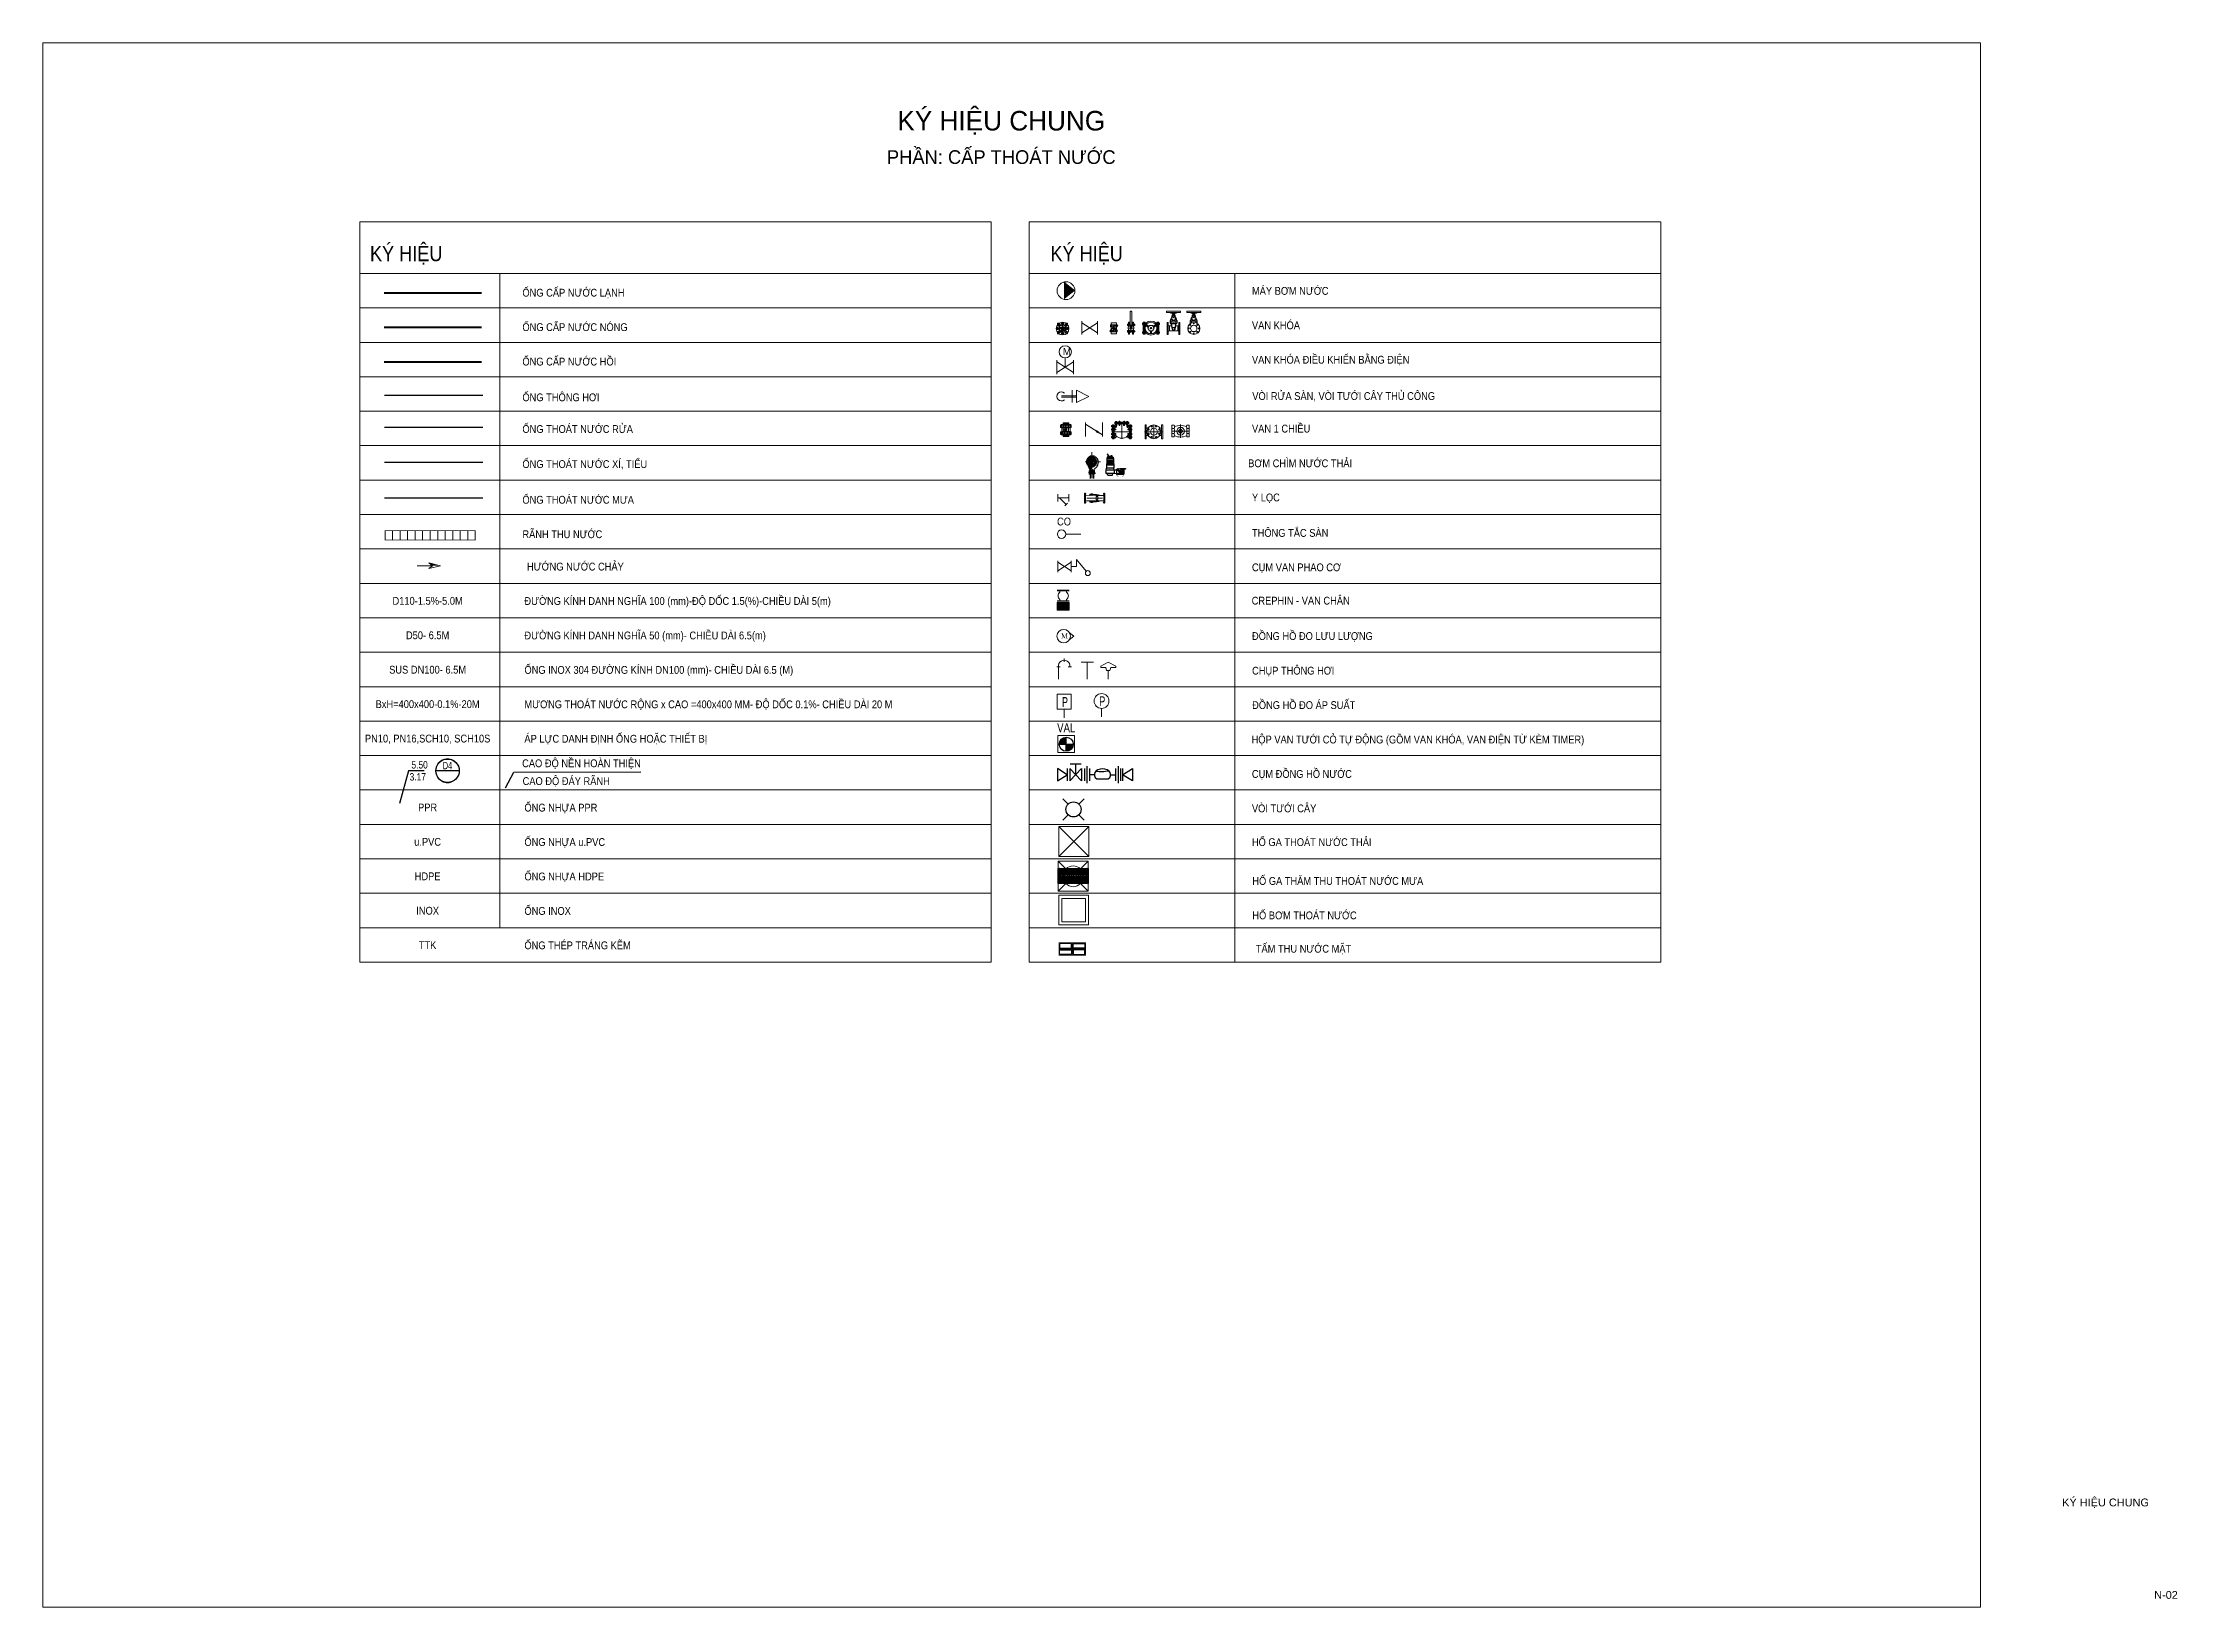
# Paper-space layout 'KHBV' of a CAD drawing. Header units: millimetres. Extents: x -444 to 102, y -315 to 85.
# The model-space entities are those that its viewports show. They can reach past a viewport. Long polylines and large blocks are cut down to what shows.
import ezdxf
from ezdxf.enums import TextEntityAlignment as Align
from ezdxf.lldxf.tags import DXFTag

# ---------------------------------------------------------------- set-up
doc = ezdxf.new("R2010")
doc.units = ezdxf.units.MM
doc.set_wipeout_variables(frame=1)
for name, pattern in [('ACAD_ISO04W100', [30, 24, -3, 0, -3]), ('CENTER', [3, 1.5, -0.5, 0.5, -0.5]), ('CONTINOUS', [0]), ('DIVIDE2', [0.625, 0.25, -0.125, 0, -0.125, 0, -0.125]), ('DIVIDEX2', [2.5, 1, -0.5, 0, -0.5, 0, -0.5]), ('DIVIDEX22', [1.25, 0.625, -0.25, 0, -0.125, 0, -0.25]), ('XREF MB TANG 1$0$HIDDEN', [9.525, 6.35, -3.175])]:
    doc.linetypes.add(name, pattern=pattern)
doc.layers.get('Defpoints').update_dxf_attribs({"lineweight": 0})
for name, color, linetype in [('.TBVS', 7, 'Continuous'), ('1FITTING', 3, 'Continuous'), ('1TM', 5, 'DIVIDEX2'), ('GTECHCONS-CTN-TEXT', 3, 'Continuous'), ('H-N-FITTING-35', 2, 'Continuous'), ('ICE-CEN', 8, 'CENTER'), ('Irrigation Symbols', 7, 'Continuous'), ('N-4CAP LANH', 4, 'Continuous'), ('NTHAY', 8, 'Continuous'), ('sl.tennut', 3, 'Continuous'), ('sl.textcaodonut', 6, 'Continuous'), ('Zone Attributes', 7, 'Continuous'), ('ống thoát mưa', 5, 'TM'), ('ống thoát rửa', 4, 'TR1'), ('ống thoát xí', 6, 'TX'), ('ống thông hơi', 31, 'TH')]:
    doc.layers.add(name, color=color, linetype=linetype)
for name, color, linetype, lineweight in [('00-N-4-NUOC LANH', 4, 'NU-NUOC LANH', 40), ('00-N-6-HOI NUOC NONG', 6, 'NU-HOI NONG', 40), ('00-N-7-THIET BI', 7, 'CONTINOUS', 20), ('00-N-GHI CHU', 7, 'Continuous', 9), ('00-N-TEXT', 7, 'CONTINOUS', 9), ('1.Tuong', 251, 'Continuous', 35), ('1CN', 4, 'Continuous', 40), ('CẤP NƯỚC NÓNG', 1, 'HW', 40), ('GOLF-COURSE-BOUNDRY', 72, 'Continuous', 0), ('GTECHCONS-CTN-THIET BI', 10, 'Continuous', 20), ('ICE-BP', 4, 'Continuous', 25), ('ICE-CENTER', 8, 'CENTER', 0), ('N1.6-NM', 3, 'DIVIDEX22', 30), ('N2-PK-TB', 2, 'Continuous', 20), ('N2-TEXT02', 2, 'Continuous', 20), ('N4-OTHER1', 143, 'CONTINOUS', 15), ('Valve', 255, 'Continuous', 15)]:
    doc.layers.add(name, color=color, linetype=linetype, lineweight=lineweight)
doc.styles.add('Arial', font='arial.ttf')
doc.styles.add('arial narrow', font='ARIALN.TTF', dxfattribs={"height": 8})
doc.styles.add('AVANTH', font='', dxfattribs={"width": 0.85})
doc.styles.add('NU-ARIAL', font='arial.ttf')
doc.styles.add('P-ARIAL', font='arial.ttf', dxfattribs={"height": 3})
doc.styles.add('ROMANS', font='vntimeh.shx', dxfattribs={"width": 0.8, "bigfont": 'vns.shx'})
doc.styles.get("Standard").update_dxf_attribs({"font": 'arialbd.ttf'})
doc.styles.add('TXT', font='txt.shx')
doc.styles.add('uv-abc', font='uv-abc.shx', dxfattribs={"width": 0.85})
doc.styles.add('VN', font='')
doc.styles.get('AVANTH').set_extended_font_data('.VnAvantH')
doc.styles.get('VN').set_extended_font_data('VNI-Avo')
tags = doc.linetypes.add('HW', pattern='A,2952.253483,-327.357232,["HW",TXT,S=1130.097842,R=0,X=0,Y=-532.968827],-2480.886397,2952.253483', length=8712.750595).pattern_tags.tags
tags[6] = DXFTag(74, 10)
tags = doc.linetypes.add('NU-HOI NONG', pattern='A,0.6,-0.4,["RW",TXT,S=0.2,R=0,X=-0.25,Y=-0.1],-0.25', length=1.25).pattern_tags.tags
tags[6] = DXFTag(74, 10)
tags = doc.linetypes.add('NU-NUOC LANH', pattern='A,0.6,-0.4,["CW",TXT,S=0.2,R=0,X=-0.25,Y=-0.1],-0.25', length=1.25).pattern_tags.tags
tags[6] = DXFTag(74, 10)
tags = doc.linetypes.add('TH', pattern='A,1143.876301,["TH",Standard,S=466.984787,R=0,X=0,Y=-199.758304],53.151103,-896.638454,1197.027404', length=3290.693262).pattern_tags.tags
tags[4] = DXFTag(74, 10)
tags = doc.linetypes.add('TM', pattern='A,795.088449,-59.671033,["TM",Standard,S=298.800421,R=0,X=0,Y=-149.400211],-682.892341,795.088449', length=2332.740272).pattern_tags.tags
tags[6] = DXFTag(74, 10)
tags = doc.linetypes.add('TR1', pattern='A,795.088449,-82.804627,["TR",Standard,S=298.800421,R=0,X=0,Y=-149.400211],-659.758748,795.088449', length=2332.740273).pattern_tags.tags
tags[6] = DXFTag(74, 10)
tags = doc.linetypes.add('TX', pattern='A,795.088449,-94.320468,["TX",Standard,S=298.800421,R=0,X=0,Y=-149.400211],-648.242906,795.088449', length=2332.740272).pattern_tags.tags
tags[6] = DXFTag(74, 10)
doc.dimstyles.new('PL-VNCC_DIM150', dxfattribs={"dimtxt": 300, "dimasz": 150, "dimexe": 60, "dimexo": 0, "dimgap": 100, "dimtad": 1, "dimdec": 0, "dimzin": 0, "dimdsep": 46, "dimtxsty": 'Arial', "dimblk1": 'ARCHTICK', "dimblk2": 'ARCHTICK', "dimsah": 1, "dimcen": 150, "dimdle": 60, "dimclrd": 3, "dimclre": 3, "dimclrt": 3, "dimadec": 0, "dimazin": 0, "dimtfac": 1, "dimtdec": 0, "dimtix": 1, "dimtmove": 2, "dimatfit": 3, "dimfxl": 1, "dimtvp": 0.833333, "dimtolj": 1, "dimtzin": 0, "dimarcsym": 0})

psp = doc.layouts.new('KHBV')

# ---------------------------------------------------------------- texts
at = {"layer": 'N2-TEXT02', "char_height": 2, "attachment_point": 1, "style": 'P-ARIAL'}
for s, width, insert in [('\\pi20.90822;KÝ HIỆU CHUNG', 63.6364, (51.29, -287.27)), ('\\pi13.50312;N-02', 32.702, (82.22, -310.91))]:
    psp.add_mtext_dynamic_manual_height_columns(s, width=width, gutter_width=15, heights=[0], dxfattribs=dict(at, insert=insert))

msp = doc.modelspace()

# ---------------------------------------------------------------- texts
at = {"layer": '00-N-7-THIET BI', "color": 7, "style": 'NU-ARIAL', "width": 0.85}
msp.add_text('CO', height=250, dxfattribs=at).set_placement((1574137.6, -237427.8))
at = {"layer": '00-N-TEXT', "color": 7, "style": 'AVANTH'}
for s, height, p in [('ký hiÖu CHUNG', 625, (1572355.3, -224806.3)), ('phÇn: CÊP THO¸T N¦íC', 437.5, (1572355.3, -225874.9))]:
    msp.add_text(s, height=height, dxfattribs=at).set_placement(p, align=Align.CENTER)
at = {"layer": '00-N-TEXT', "color": 7, "style": 'NU-ARIAL', "width": 0.85}
for s, height, p in [('KÝ HIỆU', 487.14, (1552182.7, -228982.5)), ('KÝ HIỆU', 487.14, (1573926.2, -228982.5)), ('ỐNG CẤP NƯỚC LẠNH', 250, (1557052.8, -230115.4)), ('MÁY BƠM NƯỚC', 250, (1580367.1, -230056.8)), ('ỐNG CẤP NƯỚC NÓNG', 250, (1557052.8, -231215.8)), ('VAN KHÓA ', 250, (1580367.1, -231157.2)), ('ỐNG CẤP NƯỚC HỒI', 250, (1557052.8, -232316.1)), ('VAN KHÓA ĐIỀU KHIỂN BẰNG ĐIỆN', 250, (1580367.1, -232257.5)), ('ỐNG THÔNG HƠI ', 250, (1557052.8, -233458.5)), ('VÒI RỬA SÀN, VÒI TƯỚI CÂY THỦ CÔNG', 250, (1580376, -233418)), ('ỐNG THOÁT NƯỚC RỬA', 250, (1557052.8, -234472.1)), ('VAN 1 CHIỀU', 250, (1580367.1, -234458.2)), ('ỐNG THOÁT NƯỚC XÍ, TIỂU', 250, (1557052.8, -235592.2)), ('BƠM CHÌM NƯỚC THẢI', 250, (1580246.3, -235566.9)), ('ỐNG THOÁT NƯỚC MƯA ', 250, (1557052.8, -236733)), ('Y LỌC', 250, (1580367.1, -236658.9)), ('RÃNH THU NƯỚC', 250, (1557052.8, -237833.3)), ('THÔNG TẮC SÀN', 250, (1580367.1, -237791.3)), (' HƯỚNG NƯỚC CHẢY', 250, (1557117.1, -238867.9)), ('CỤM VAN PHAO CƠ', 250, (1580367.1, -238891.7)), ('ĐƯỜNG KÍNH DANH NGHĨA 100 (mm)-ĐỘ DỐC 1.5(%%%)-CHIỀU DÀI 5(m)', 250, (1557117.1, -239968.2)), ('ĐƯỜNG KÍNH DANH NGHĨA 50 (mm)- CHIỀU DÀI 6.5(m)', 250, (1557117.1, -241068.6)), ('ỐNG INOX 304 ĐƯỜNG KÍNH DN100 (mm)- CHIỀU DÀI 6.5 (M)', 250, (1557117.1, -242168.9)), ('MƯƠNG THOÁT NƯỚC RỘNG x CAO =400x400 MM- ĐỘ DỐC 0.1%%%- CHIỀU DÀI 20 M', 250, (1557117.1, -243269.3)), ('ÁP LỰC DANH ĐỊNH ỐNG HOẶC THIẾT BỊ', 250, (1557117.1, -244369.6)), ('ỐNG NHỰA PPR', 250, (1557117.1, -246570.3)), ('ỐNG NHỰA u.PVC', 250, (1557117.1, -247670.7)), ('ỐNG NHỰA HDPE', 250, (1557117.1, -248771)), ('ỐNG INOX', 250, (1557117.1, -249871.4)), ('ỐNG THÉP TRÁNG KẼM', 250, (1557117.1, -250971.7))]:
    msp.add_text(s, height=height, dxfattribs=at).set_placement(p)
for s, p in [('D110-1.5%%%-5.0M', (1554023.8, -239961.9)), ('D50- 6.5M', (1554023.8, -241062.2)), ('SUS DN100- 6.5M', (1554023.8, -242162.6)), ('BxH=400x400-0.1%%%-20M', (1554023.8, -243262.9)), ('PN10, PN16,SCH10, SCH10S', (1554023.8, -244363.3)), ('PPR', (1554023.8, -246563.9)), ('u.PVC', (1554023.8, -247664.3)), ('HDPE', (1554023.8, -248764.6)), ('INOX', (1554023.8, -249865)), ('TTK', (1554023.8, -250965.3))]:
    msp.add_text(s, height=250, dxfattribs=at).set_placement(p, align=Align.CENTER)
for s, p in [('CREPHIN - VAN CHÂN', (1580358, -239830.6, 0)), ('ĐỒNG HỒ ĐO LƯU LƯỢNG', (1580367.6, -240962.8)), ('CHỤP THÔNG HƠI', (1580370, -242068.4)), ('ĐỒNG HỒ ĐO ÁP SUẤT', (1580371.5, -243168.9)), ('HỘP VAN TƯỚI CỎ TỰ ĐỘNG (GỒM VAN KHÓA, VAN ĐIỆN TỪ KÈM TIMER)', (1580355.4, -244269.2)), ('CAO ĐỘ NỀN HOÀN THIỆN', (1557044.1, -245028.5, 0.2)), ('CAO ĐỘ ĐÁY RÃNH', (1557059.3, -245597.7, 0.2)), ('CỤM ĐỒNG HỒ NƯỚC', (1580365.1, -245369.6)), ('VÒI TƯỚI CÂY', (1580365.1, -246469.9)), ('HỐ GA THOÁT NƯỚC THẢI', (1580364.6, -247548.3)), ('HỐ GA THĂM THU THOÁT NƯỚC MƯA', (1580378.9, -248788.5)), ('HỐ BƠM THOÁT NƯỚC', (1580378.9, -249888.9)), ('TẤM THU NƯỚC MẶT', (1580491.1, -250955.2))]:
    msp.add_text(s, height=250, dxfattribs=at).set_placement(p, align=Align.MIDDLE_LEFT)

# ---------------------------------------------------------------- blocks, each defined once
blk = doc.blocks.new('A$C2639329B')
at = {"layer": '00-N-GHI CHU', "color": 232}
for p, q in [((504, 0), (-1020, 0)), ((1288, 0), (146, 294)), ((146, 294), (504, 0)), ((1288, 0), (146, -294)), ((146, -294), (504, 0))]:
    blk.add_line(p, q, dxfattribs=at)
blk.add_solid([(504, 0), (1288, 0), (146, 294)], dxfattribs=at)
blk = doc.blocks.new('H-HB1')
for p, q in [((0, 4.5), (-1, 2.5)), ((1, 2.5), (0, 4.5)), ((-1, 2.5), (1, 2.5)), ((-1, 1.75), (1, 1.75)), ((-0.12, 0), (-0.12, 2.5)), ((0.12, 0), (0.12, 2.5))]:
    blk.add_line(p, q)
blk.add_arc((0, 0), 0.75, 138.1897, 41.8103)
at = {"style": 'Arial', "width": 0.8}
blk.add_attdef('HB', (0.5, 5.1), '', height=1.87, dxfattribs=at)
blk = doc.blocks.new('Float Valve')
at = {"layer": 'GTECHCONS-CTN-THIET BI', "ltscale": 0.2}
for p, q in [((-305, 182), (-557, -120)), ((-305, 182), (-305, 0)), ((-171, 144), (-171, -144)), ((171, 110), (-171, -110)), ((-171, 110), (171, -110)), ((171, 144), (171, -144)), ((-171, 0), (-305, 0))]:
    blk.add_line(p, q, dxfattribs=at)
blk.add_circle((-598, -169), 62.9, dxfattribs=at)
blk = doc.blocks.new('Gate Valve')
at = {"layer": 'GTECHCONS-CTN-THIET BI', "ltscale": 0.2}
for p, q in [((-171, 144), (-171, -144)), ((171, 110), (-171, -110)), ((-171, 110), (171, -110)), ((171, 144), (171, -144))]:
    blk.add_line(p, q, dxfattribs=at)
blk = doc.blocks.new('_ArchTick')
at = {"color": 0, "linetype": 'ByBlock', "const_width": 0.15}
blk.add_lwpolyline([(-0.5, -0.5), (0.5, 0.5)], dxfattribs=at)
blk = doc.blocks.new('Strainer Valve')
at = {"layer": 'GTECHCONS-CTN-THIET BI', "ltscale": 0.2}
for p, q in [((-171, 110), (-171, -110)), ((171, 0), (-171, 0)), ((-117, 0), (87, -204)), ((171, 110), (171, -110)), ((126, -165), (48, -242))]:
    blk.add_line(p, q, dxfattribs=at)
blk = doc.blocks.new('A$C2355615C')
at = {"ltscale": 0.2}
for p, q in [((-214, 180), (-214, -180)), ((214, 137), (-214, -137)), ((-214, 137), (214, -137)), ((214, 180), (214, -180))]:
    blk.add_line(p, q, dxfattribs=at)
blk = doc.blocks.new('VAN DIEN')
at = {"layer": 'GTECHCONS-CTN-THIET BI'}
blk.add_line((0.03, -0.79), (0.03, -0.01), dxfattribs=at)
at = {"layer": 'GTECHCONS-CTN-THIET BI', "ltscale": 0.01}
blk.add_circle((0.03, 0.51), 0.521, dxfattribs=at)
at = {"layer": 'GTECHCONS-CTN-THIET BI', "ltscale": 0.01, "xscale": 0.003333333333334069, "yscale": 0.003333333333334069, "zscale": 0.003333333333334069}
blk.add_blockref('A$C2355615C', (0.03, -0.79), dxfattribs=at)
at = {"layer": 'GTECHCONS-CTN-TEXT', "ltscale": 0.2, "insert": (-0.18, 0.84), "char_height": 0.6, "attachment_point": 1, "style": 'Arial'}
blk.add_mtext_dynamic_manual_height_columns('M', width=0.379, gutter_width=7740.37, heights=[0], dxfattribs=at)
blk = doc.blocks.new('Vent Through Roof')
at = {"layer": 'GTECHCONS-CTN-THIET BI', "ltscale": 0.2}
for p, q in [((0, -51), (0, 51)), ((-152, -176), (-253, -176)), ((0, -403), (0, -301))]:
    blk.add_line(p, q, dxfattribs=at)
blk.add_arc((-25, -176), 178, 81.96917, 278.03083, dxfattribs=at)
blk = doc.blocks.new('24')
at = {"layer": 'GTECHCONS-CTN-THIET BI'}
for p in [(1.31, 0.92), (1.31, -0.88)]:
    blk.add_line(p, (2.39, 0.02), dxfattribs=at)
blk.add_circle((-0.04, 0.02), 1.62, dxfattribs=at)
at = {"layer": 'GTECHCONS-CTN-THIET BI', "style": 'ROMANS'}
blk.add_text('M', height=1.22, dxfattribs=at).set_placement((-0.67, 0.09), align=Align.MIDDLE_LEFT)
blk = doc.blocks.new('dong ho do ap suat')
at = {"layer": 'GTECHCONS-CTN-THIET BI'}
blk.add_line((-5, 35), (-5, 252), dxfattribs=at)
blk.add_lwpolyline([(-181, 634), (181, 634), (181, 254), (-181, 254)], close=True, dxfattribs=at)
at = {"layer": 'GTECHCONS-CTN-THIET BI', "style": 'uv-abc', "width": 0.7}
blk.add_text('P', height=250, dxfattribs=at).set_placement((-59, 437), align=Align.MIDDLE_LEFT)
blk = doc.blocks.new('CREFIN')
at = {"layer": 'GTECHCONS-CTN-THIET BI', "linetype": 'Continuous'}
h = blk.add_hatch(dxfattribs=at)
h.set_pattern_fill('ANSI37', color=251, scale=12.65625, angle=-90, style=0)
h.set_pattern_definition([(225, (-220887.353, 462654.01), (-28.4140916, 28.4140916), []), (135, (-220887.353, 462654.01), (28.4140916, 28.4140916), [])])
h.paths.add_polyline_path([(112726, 47797), (112726, 47512), (112270, 47512), (112270, 47797)])
for p, q in [((112270, 48276), (112726, 48276)), ((112270, 48245), (112726, 48245)), ((112270, 47872), (112726, 47872)), ((112270, 47820), (112726, 47820)), ((112270, 47512), (112270, 47797)), ((112270, 47797), (112726, 47797)), ((112372, 48197), (112372, 48245)), ((112372, 47920), (112372, 47872)), ((112625, 48197), (112625, 48245)), ((112625, 47920), (112625, 47872))]:
    blk.add_line(p, q, dxfattribs=at)
at = {"layer": 'GTECHCONS-CTN-THIET BI', "linetype": 'Continuous', "elevation": 0}
blk.add_lwpolyline([(112726, 47512), (112726, 47797), (112270, 47797), (112270, 47512), (112726, 47512)], dxfattribs=at)
at = {"layer": 'GTECHCONS-CTN-THIET BI', "linetype": 'Continuous'}
for centre, start, end in [((112471, 48059, 0), 125.62788, 234.37212), ((112525, 48059, 0), 305.62788, 54.37212)]:
    blk.add_arc(centre, 171, start, end, dxfattribs=at)
blk = doc.blocks.new('dh ap suat')
at = {"layer": 'GTECHCONS-CTN-THIET BI'}
blk.add_line((0, 0), (0, 217), dxfattribs=at)
blk.add_circle((0, 406), 190, dxfattribs=at)
at = {"layer": 'GTECHCONS-CTN-THIET BI', "style": 'uv-abc', "width": 0.7}
blk.add_text('P', height=250, dxfattribs=at).set_placement((-59, 400), align=Align.MIDDLE_LEFT)
blk = doc.blocks.new('valvesym-1')
at = {"linetype": 'Continuous'}
for points in [[(-0.01, 0), (-0.75, 0), (-0.75, 0.01), (-0.74, 0.12), (-0.71, 0.23), (-0.67, 0.34), (-0.61, 0.44), (-0.53, 0.53), (-0.44, 0.61), (-0.34, 0.67), (-0.23, 0.71), (-0.12, 0.74), (-0.01, 0.75), (0, 0.75), (0, 0.01)], [(0.75, 0), (0.01, 0), (0, -0.01), (0, -0.75), (0.01, -0.75), (0.12, -0.74), (0.23, -0.71), (0.34, -0.67), (0.44, -0.61), (0.53, -0.53), (0.61, -0.44), (0.67, -0.34), (0.71, -0.23), (0.74, -0.12), (0.75, -0.01)]]:
    blk.add_hatch(color=0, dxfattribs=at).paths.add_polyline_path(points, flags=0)
at = {"color": 0, "linetype": 'Continuous', "ltscale": 0.102234, "flags": 128}
for points in [[(0.75, 0), (-0.75, 0)], [(0, 0.75), (0, -0.75)]]:
    blk.add_lwpolyline(points, dxfattribs=at)
at = {"color": 0, "linetype": 'Continuous', "ltscale": 0.102234}
blk.add_circle((0, 0), 0.75, dxfattribs=at)
blk = doc.blocks.new('ControlValve-1216')
at = {"layer": 'Irrigation Symbols', "color": 1, "xscale": 0.3048, "yscale": 0.3048}
blk.add_blockref('valvesym-1', (0, 0), dxfattribs=at)
at = {"layer": 'Zone Attributes', "color": 7, "style": 'VN'}
blk.add_attdef('WaterSource/ZoneId', (0, 0), '', height=0.914, dxfattribs=at)
blk = doc.blocks.new('VAN TU DONG')
at = {"layer": 'Valve', "color": 7}
blk.add_lwpolyline([(551, -541), (553, 562), (-550, 563), (-552, -540)], close=True, dxfattribs=at)
at = {"layer": 'Valve', "xscale": 2010.742410347449, "yscale": 2010.742410347449, "zscale": 2010.742410347449, "rotation": 179.9323688321354}
blk.add_blockref('ControlValve-1216', (0, 0), dxfattribs=at)
at = {"layer": 'NTHAY', "color": 7, "linetype": 'ByBlock', "style": 'Arial', "width": 0.75}
blk.add_text('VAL', height=600, dxfattribs=at).set_placement((-592, 780, 0))
blk = doc.blocks.new('DH CH')
at = {"layer": '.TBVS', "color": 7, "ltscale": 1000}
for p, q in [((-1661, 0), (-1910, 155)), ((-1661, 0), (-1910, 155)), ((-1910, 155), (-1910, -155)), ((-1910, -155), (-1661, 0)), ((-1910, -155), (-1661, 0)), ((-1661, 155), (-1661, -155)), ((-1661, 155), (-1661, -155)), ((-1605, 155), (-1605, -155)), ((-1605, 155), (-1605, -155)), ((-1544, 216), (-1544, -214)), ((-1544, 216), (-1544, -214)), ((-1483, 155), (-1483, -155)), ((-1356, 0), (-1483, 0)), ((-937, 0), (-811, 0)), ((-811, 155), (-811, -155)), ((-750, 216), (-750, -214)), ((-688, 155), (-688, -155)), ((-609, 155), (-609, -155)), ((-609, -155), (-316, 155)), ((-316, -155), (-609, 155)), ((-322, 279), (-603, 279)), ((-462, 0), (-462, 279)), ((-316, 155), (-316, -155)), ((-248, 0), (0, 155)), ((-248, 155), (-248, -155)), ((0, -155), (-248, 0)), ((0, 155), (0, -155)), ((-1001, -108), (-1292, -108))]:
    blk.add_line(p, q, dxfattribs=at)
at = {"layer": '.TBVS', "color": 7}
blk.add_arc((-1116, 971), 897, 257.6023, 279.0976, dxfattribs=at)
at = {"layer": '.TBVS', "color": 7, "extrusion": (0, 0, -1)}
blk.add_ellipse((-1147, 0), major_axis=(209, 0), ratio=0.721125, start_param=2.341097, end_param=7.083681, dxfattribs=at)
blk = doc.blocks.new('XREF MB TANG 1$0$A$C3E3424CB')
at = {"color": 4, "linetype": 'Continuous'}
for p, q in [((-1855, -141), (-55, -141)), ((-1855, -461), (-1855, -141)), ((-1855, -621), (-1855, -941)), ((-1855, -941), (-55, -941)), ((-55, -461), (-55, -141)), ((-55, -621), (-55, -941))]:
    blk.add_line(p, q, dxfattribs=at)
at = {"color": 144, "linetype": 'Continuous'}
for p, q in [((-1840, -201), (-1840, -456)), ((-1840, -881), (-1840, -626)), ((-1820, -181), (-1780, -181)), ((-1820, -901), (-1780, -901)), ((-1800, -496), (-1780, -496)), ((-1800, -586), (-1780, -586)), ((-1760, -201), (-1760, -476)), ((-1760, -881), (-1760, -606)), ((-1720, -201), (-1720, -481)), ((-1720, -881), (-1720, -601)), ((-1700, -181), (-1660, -181)), ((-1700, -501), (-1660, -501)), ((-1700, -581), (-1660, -581)), ((-1700, -901), (-1660, -901)), ((-1640, -201), (-1640, -481)), ((-1640, -881), (-1640, -601)), ((-1600, -201), (-1600, -481)), ((-1600, -881), (-1600, -601)), ((-1580, -181), (-1540, -181)), ((-1580, -501), (-1540, -501)), ((-1580, -581), (-1540, -581)), ((-1580, -901), (-1540, -901)), ((-1520, -201), (-1520, -481)), ((-1520, -881), (-1520, -601)), ((-1480, -201), (-1480, -481)), ((-1480, -881), (-1480, -601)), ((-1460, -181), (-1420, -181)), ((-1460, -501), (-1420, -501)), ((-1460, -581), (-1420, -581)), ((-1460, -901), (-1420, -901)), ((-1400, -201), (-1400, -481)), ((-1400, -881), (-1400, -601)), ((-1360, -201), (-1360, -481)), ((-1360, -881), (-1360, -601)), ((-1340, -181), (-1300, -181)), ((-1340, -501), (-1300, -501)), ((-1340, -581), (-1300, -581)), ((-1340, -901), (-1300, -901)), ((-1280, -201), (-1280, -481)), ((-1280, -881), (-1280, -601)), ((-1240, -201), (-1240, -481)), ((-1240, -881), (-1240, -601)), ((-1220, -181), (-1180, -181)), ((-1220, -501), (-1180, -501)), ((-1220, -581), (-1180, -581)), ((-1220, -901), (-1180, -901)), ((-1160, -201), (-1160, -481)), ((-1160, -881), (-1160, -601)), ((-1120, -201), (-1120, -481)), ((-1120, -881), (-1120, -601)), ((-1100, -181), (-1060, -181)), ((-1100, -501), (-1060, -501)), ((-1100, -581), (-1060, -581)), ((-1100, -901), (-1060, -901)), ((-1040, -201), (-1040, -481)), ((-1040, -881), (-1040, -601)), ((-1000, -201), (-1000, -481)), ((-1000, -881), (-1000, -601)), ((-980, -181), (-940, -181)), ((-980, -501), (-940, -501)), ((-980, -581), (-940, -581)), ((-980, -901), (-940, -901)), ((-920, -201), (-920, -481)), ((-920, -881), (-920, -601)), ((-880, -201), (-880, -481)), ((-880, -881), (-880, -601)), ((-860, -181), (-820, -181)), ((-860, -501), (-820, -501)), ((-860, -581), (-820, -581)), ((-860, -901), (-820, -901)), ((-800, -201), (-800, -481)), ((-800, -881), (-800, -601)), ((-760, -201), (-760, -481)), ((-760, -881), (-760, -601)), ((-740, -181), (-700, -181)), ((-740, -501), (-700, -501)), ((-740, -581), (-700, -581)), ((-740, -901), (-700, -901)), ((-680, -201), (-680, -481)), ((-680, -881), (-680, -601)), ((-640, -201), (-640, -481)), ((-640, -881), (-640, -601)), ((-620, -181), (-580, -181)), ((-620, -501), (-580, -501)), ((-620, -581), (-580, -581)), ((-620, -901), (-580, -901)), ((-560, -201), (-560, -481)), ((-560, -881), (-560, -601)), ((-520, -201), (-520, -481)), ((-520, -881), (-520, -601)), ((-500, -181), (-460, -181)), ((-500, -501), (-460, -501)), ((-500, -581), (-460, -581)), ((-500, -901), (-460, -901)), ((-440, -201), (-440, -481)), ((-440, -881), (-440, -601)), ((-400, -201), (-400, -481)), ((-400, -881), (-400, -601)), ((-380, -181), (-340, -181)), ((-380, -501), (-340, -501)), ((-380, -581), (-340, -581)), ((-380, -901), (-340, -901)), ((-320, -201), (-320, -481)), ((-320, -881), (-320, -601)), ((-280, -201), (-280, -481)), ((-280, -881), (-280, -601)), ((-260, -181), (-220, -181)), ((-260, -501), (-220, -501)), ((-260, -581), (-220, -581)), ((-260, -901), (-220, -901)), ((-200, -201), (-200, -481)), ((-200, -881), (-200, -601)), ((-160, -201), (-160, -476)), ((-160, -881), (-160, -606)), ((-100, -181), (-140, -181)), ((-120, -496), (-140, -496)), ((-120, -586), (-140, -586)), ((-100, -901), (-140, -901)), ((-80, -201), (-80, -456)), ((-80, -881), (-80, -626))]:
    blk.add_line(p, q, dxfattribs=at)
for points in [[(40, -1030), (40, -30), (-1960, -30), (-1960, -1030)], [(-40, -950), (-40, -110), (-1880, -110), (-1880, -950)]]:
    blk.add_lwpolyline(points, close=True)
at = {"color": 4, "ltscale": 0.4}
for centre in [(-1917, -120), (-1917, -952), (-1869, -71), (-1869, -1001), (-40, -71), (-40, -1001), (9, -120), (9, -952)]:
    blk.add_circle(centre, 15, dxfattribs=at)
at = {"color": 4, "linetype": 'Continuous'}
for centre, radius, start, end in [((-1775, -461), 80, 180, 237.3631), ((-1775, -621), 80, 122.6369, 180), ((-1826, -541), 15, 302.6369, 57.3631), ((-84, -541), 15, 122.6369, 237.3631), ((-135, -461), 80, 302.6369, 0), ((-135, -621), 80, 0, 57.3631)]:
    blk.add_arc(centre, radius, start, end, dxfattribs=at)
at = {"color": 144, "linetype": 'Continuous'}
for centre, radius, start, end in [((-1820, -201), 20, 90, 180), ((-1800, -456), 40, 180, 270), ((-1800, -626), 40, 90, 180), ((-1820, -881), 20, 180, 270), ((-1780, -201), 20, 0, 90), ((-1780, -476), 20, 270, 0), ((-1780, -606), 20, 0, 90), ((-1780, -881), 20, 270, 0), ((-1700, -201), 20, 90, 180), ((-1700, -481), 20, 180, 270), ((-1700, -601), 20, 90, 180), ((-1700, -881), 20, 180, 270), ((-1660, -201), 20, 0, 90), ((-1660, -481), 20, 270, 0), ((-1660, -601), 20, 0, 90), ((-1660, -881), 20, 270, 0), ((-1580, -201), 20, 90, 180), ((-1580, -481), 20, 180, 270), ((-1580, -601), 20, 90, 180), ((-1580, -881), 20, 180, 270), ((-1540, -201), 20, 0, 90), ((-1540, -481), 20, 270, 0), ((-1540, -601), 20, 0, 90), ((-1540, -881), 20, 270, 0), ((-1460, -201), 20, 90, 180), ((-1460, -481), 20, 180, 270), ((-1460, -601), 20, 90, 180), ((-1460, -881), 20, 180, 270), ((-1420, -201), 20, 0, 90), ((-1420, -481), 20, 270, 0), ((-1420, -601), 20, 0, 90), ((-1420, -881), 20, 270, 0), ((-1340, -201), 20, 90, 180), ((-1340, -481), 20, 180, 270), ((-1340, -601), 20, 90, 180), ((-1340, -881), 20, 180, 270), ((-1300, -201), 20, 0, 90), ((-1300, -481), 20, 270, 0), ((-1300, -601), 20, 0, 90), ((-1300, -881), 20, 270, 0), ((-1220, -201), 20, 90, 180), ((-1220, -481), 20, 180, 270), ((-1220, -601), 20, 90, 180), ((-1220, -881), 20, 180, 270), ((-1180, -201), 20, 0, 90), ((-1180, -481), 20, 270, 0), ((-1180, -601), 20, 0, 90), ((-1180, -881), 20, 270, 0), ((-1100, -201), 20, 90, 180), ((-1100, -481), 20, 180, 270), ((-1100, -601), 20, 90, 180), ((-1100, -881), 20, 180, 270), ((-1060, -201), 20, 0, 90), ((-1060, -481), 20, 270, 0), ((-1060, -601), 20, 0, 90), ((-1060, -881), 20, 270, 0), ((-980, -201), 20, 90, 180), ((-980, -481), 20, 180, 270), ((-980, -601), 20, 90, 180), ((-980, -881), 20, 180, 270), ((-940, -201), 20, 0, 90), ((-940, -481), 20, 270, 0), ((-940, -601), 20, 0, 90), ((-940, -881), 20, 270, 0), ((-860, -201), 20, 90, 180), ((-860, -481), 20, 180, 270), ((-860, -601), 20, 90, 180), ((-860, -881), 20, 180, 270), ((-820, -201), 20, 0, 90), ((-820, -481), 20, 270, 0), ((-820, -601), 20, 0, 90), ((-820, -881), 20, 270, 0), ((-740, -201), 20, 90, 180), ((-740, -481), 20, 180, 270), ((-740, -601), 20, 90, 180), ((-740, -881), 20, 180, 270), ((-700, -201), 20, 0, 90), ((-700, -481), 20, 270, 0), ((-700, -601), 20, 0, 90), ((-700, -881), 20, 270, 0), ((-620, -201), 20, 90, 180), ((-620, -481), 20, 180, 270), ((-620, -601), 20, 90, 180), ((-620, -881), 20, 180, 270), ((-580, -201), 20, 0, 90), ((-580, -481), 20, 270, 0), ((-580, -601), 20, 0, 90), ((-580, -881), 20, 270, 0), ((-500, -201), 20, 90, 180), ((-500, -481), 20, 180, 270), ((-500, -601), 20, 90, 180), ((-500, -881), 20, 180, 270), ((-460, -201), 20, 0, 90), ((-460, -481), 20, 270, 0), ((-460, -601), 20, 0, 90), ((-460, -881), 20, 270, 0), ((-380, -201), 20, 90, 180), ((-380, -481), 20, 180, 270), ((-380, -601), 20, 90, 180), ((-380, -881), 20, 180, 270), ((-340, -201), 20, 0, 90), ((-340, -481), 20, 270, 0), ((-340, -601), 20, 0, 90), ((-340, -881), 20, 270, 0), ((-260, -201), 20, 90, 180), ((-260, -481), 20, 180, 270), ((-260, -601), 20, 90, 180), ((-260, -881), 20, 180, 270), ((-220, -201), 20, 0, 90), ((-220, -481), 20, 270, 0), ((-220, -601), 20, 0, 90), ((-220, -881), 20, 270, 0), ((-140, -201), 20, 90, 180), ((-140, -476), 20, 180, 270), ((-140, -606), 20, 90, 180), ((-140, -881), 20, 180, 270), ((-120, -456), 40, 270, 0), ((-120, -626), 40, 0, 90), ((-100, -201), 20, 0, 90), ((-100, -881), 20, 270, 0)]:
    blk.add_arc(centre, radius, start, end, dxfattribs=at)
blk = doc.blocks.new('ga3')
for p, q in [((-500, 500), (-245, 245)), ((-500, -500), (-500, 500)), ((-500, 500), (500, 500)), ((245, 245), (500, 500)), ((500, 500), (500, -500)), ((-500, -500), (-245, -245)), ((500, -500), (-500, -500)), ((245, -245), (500, -500))]:
    blk.add_line(p, q)
blk.add_circle((0, 0), 346)
at = {"layer": 'N-4CAP LANH', "linetype": 'XREF MB TANG 1$0$HIDDEN', "ltscale": 30, "xscale": 0.5, "yscale": 0.5, "zscale": 0.5, "rotation": 180}
blk.add_blockref('XREF MB TANG 1$0$A$C3E3424CB', (-480, -251), dxfattribs=at)
blk = doc.blocks.new('ga1')
for p, q in [((-500, 500), (500, -500)), ((-500, -500), (500, 500)), ((-500, -500), (-500, 500)), ((-500, 500), (500, 500)), ((500, 500), (500, -500)), ((500, -500), (-500, -500))]:
    blk.add_line(p, q)
blk = doc.blocks.new('BCTM')
at = {"color": 0}
for p, q in [((-4257, -24381, -726549), (-4277, -24681, -726549)), ((-4261, -24367, -726549), (-4049, -24367, -726549)), ((-4261, -24367, -726549), (-4261, -24381, -726549)), ((-4261, -24374, -726549), (-4049, -24374, -726549)), ((-4261, -24381, -726549), (-4049, -24381, -726549)), ((-4259, -24438, -726549), (-4051, -24438, -726549)), ((-4234, -24438, -726549), (-4246, -24584, -726549)), ((-4231, -24323, -726549), (-4079, -24323, -726549)), ((-4227, -24317, -726549), (-4219, -24317, -726549)), ((-4227, -24317, -726549), (-4227, -24323, -726549)), ((-4208, -24438, -726549), (-4220, -24584, -726549)), ((-4183, -24438, -726549), (-4195, -24584, -726549)), ((-4157, -24438, -726549), (-4169, -24584, -726549)), ((-4152, -24438, -726549), (-4140, -24584, -726549)), ((-4127, -24438, -726549), (-4115, -24584, -726549)), ((-4108, -24307, -726549), (-4085, -24307, -726549)), ((-4108, -24323, -726549), (-4108, -24307, -726549)), ((-4103, -24289, -726549), (-4090, -24289, -726549)), ((-4103, -24307, -726549), (-4103, -24289, -726549)), ((-4102, -24438, -726549), (-4089, -24584, -726549)), ((-4090, -24307, -726549), (-4090, -24289, -726549)), ((-4085, -24307, -726549), (-4085, -24323, -726549)), ((-4076, -24438, -726549), (-4064, -24584, -726549)), ((-4053, -24381, -726549), (-4034, -24681, -726549)), ((-4049, -24367, -726549), (-4049, -24381, -726549)), ((-4604, -24708, -726549), (-4503, -24708, -726549)), ((-4604, -24708, -726549), (-4503, -24708, -726549)), ((-4591, -24713, -726549), (-4597, -24708, -726549)), ((-4597, -24859, -726549), (-4597, -24869, -726549)), ((-4370, -24859, -726549), (-4597, -24859, -726549)), ((-4370, -24869, -726549), (-4597, -24869, -726549)), ((-4591, -24713, -726549), (-4516, -24713, -726549)), ((-4591, -24728, -726549), (-4591, -24713, -726549)), ((-4591, -24728, -726549), (-4591, -24859, -726549)), ((-4582, -24773, -726549), (-4582, -24859, -726549)), ((-4554, -24727, -726549), (-4554, -24859, -726549)), ((-4544, -24762, -726549), (-4544, -24859, -726549)), ((-4517, -24790, -726549), (-4517, -24859, -726549)), ((-4516, -24713, -726549), (-4510, -24708, -726549)), ((-4508, -24795, -726549), (-4508, -24859, -726549)), ((-4455, -24838, -726549), (-4481, -24838, -726549)), ((-4466, -24763, -726549), (-4454, -24763, -726549)), ((-4454, -24763, -726549), (-4466, -24763, -726549)), ((-4463, -24860, -726549), (-4420, -24745, -726549)), ((-4454, -24763, -726549), (-4449, -24757, -726549)), ((-4454, -24763, -726549), (-4454, -24835, -726549)), ((-4449, -24750, -726549), (-4449, -24781, -726549)), ((-4449, -24750, -726549), (-4449, -24822, -726549)), ((-4444, -24750, -726549), (-4449, -24750, -726549)), ((-4449, -24750, -726549), (-4444, -24750, -726549)), ((-4444, -24750, -726549), (-4444, -24781, -726549)), ((-4444, -24750, -726549), (-4444, -24808, -726549)), ((-4426, -24762, -726549), (-4444, -24757, -726549)), ((-4370, -24882, -726549), (-4370, -24730, -726549)), ((-4370, -24859, -726549), (-4370, -24869, -726549)), ((-4359, -24740, -726549), (-4312, -24744, -726549)), ((-4359, -24864, -726549), (-4224, -24849, -726549)), ((-4312, -24746, -726549), (-4026, -24746, -726549)), ((-4284, -24746, -726549), (-4277, -24681, -726549)), ((-4284, -24855, -726549), (-4026, -24855, -726549)), ((-4277, -24681, -726549), (-4034, -24681, -726549)), ((-4273, -24584, -726549), (-4038, -24584, -726549)), ((-4226, -24901, -726549), (-4240, -24855, -726549)), ((-4084, -24901, -726549), (-4226, -24901, -726549)), ((-4224, -24849, -726549), (-4085, -24849, -726549)), ((-4026, -24855, -726549), (-4085, -24849, -726549)), ((-4084, -24901, -726549), (-4069, -24855, -726549)), ((-4026, -24746, -726549), (-4034, -24681, -726549))]:
    blk.add_line(p, q, dxfattribs=at)
at = {"color": 0, "linetype": 'ACAD_ISO04W100', "ltscale": 5}
blk.add_line((-4441, -24801, -726549), (-4479, -24801, -726549), dxfattribs=at)
at = {"color": 0, "flags": 128}
for points in [[(-4231, -24323), (-4233, -24323), (-4235, -24324), (-4237, -24324), (-4239, -24325), (-4240, -24325), (-4241, -24326), (-4243, -24326), (-4243, -24327), (-4244, -24327), (-4245, -24328), (-4246, -24328), (-4246, -24328), (-4247, -24329), (-4247, -24329), (-4248, -24330), (-4248, -24330), (-4249, -24331), (-4249, -24331), (-4250, -24332), (-4250, -24333), (-4251, -24333), (-4251, -24334), (-4251, -24335), (-4252, -24335), (-4252, -24336), (-4252, -24337), (-4253, -24337), (-4253, -24338), (-4253, -24339), (-4254, -24340), (-4254, -24342), (-4254, -24343), (-4255, -24344), (-4255, -24346), (-4255, -24348), (-4256, -24350), (-4256, -24354), (-4256, -24357), (-4256, -24362), (-4256, -24367)], [(-4079, -24323), (-4076, -24323), (-4074, -24324), (-4072, -24324), (-4071, -24325), (-4069, -24325), (-4068, -24326), (-4067, -24326), (-4066, -24327), (-4065, -24327), (-4064, -24328), (-4064, -24328), (-4063, -24328), (-4063, -24329), (-4062, -24329), (-4062, -24330), (-4061, -24330), (-4061, -24331), (-4060, -24331), (-4060, -24332), (-4059, -24333), (-4059, -24333), (-4059, -24334), (-4058, -24335), (-4058, -24335), (-4057, -24336), (-4057, -24337), (-4057, -24337), (-4057, -24338), (-4056, -24339), (-4056, -24340), (-4056, -24342), (-4055, -24343), (-4055, -24344), (-4055, -24346), (-4054, -24348), (-4054, -24350), (-4054, -24354), (-4053, -24357), (-4053, -24362), (-4053, -24367)]]:
    blk.add_lwpolyline(points, dxfattribs=at)
at = {"color": 0, "elevation": -726549}
for points in [[(-4103, -24296), (-4186, -24281, 0.516643), (-4208, -24285), (-4219, -24317)], [(-4103, -24300), (-4189, -24285, 0.513965), (-4203, -24287), (-4215, -24323)]]:
    blk.add_lwpolyline(points, format="xyb", dxfattribs=at)
at = {"color": 0}
for points in [[(-4100, -24289), (-4099, -24283), (-4099, -24278), (-4098, -24273), (-4097, -24269), (-4096, -24266), (-4095, -24262), (-4093, -24259), (-4092, -24256), (-4090, -24253), (-4088, -24250), (-4086, -24247), (-4084, -24244), (-4082, -24241), (-4080, -24238), (-4077, -24234), (-4074, -24231)], [(-4093, -24289), (-4092, -24283), (-4091, -24278), (-4091, -24273), (-4090, -24269), (-4088, -24266), (-4087, -24262), (-4086, -24259), (-4084, -24256), (-4083, -24253), (-4081, -24250), (-4079, -24247), (-4077, -24244), (-4075, -24242), (-4072, -24238), (-4070, -24235), (-4067, -24232)]]:
    blk.add_lwpolyline(points, dxfattribs=at)
at = {"color": 0, "elevation": -726549}
for points in [[(-4074, -24231), (-4071, -24231), (-4069, -24230), (-4067, -24232)], [(-4463, -24860), (-4463, -24859), (-4370, -24859), (-4370, -24745), (-4420, -24745)]]:
    blk.add_lwpolyline(points, dxfattribs=at)
for points in [[(-4646, -24708), (-4461, -24708), (-4461, -24688), (-4646, -24688)], [(-4386, -24745), (-4417, -24745), (-4417, -24706), (-4386, -24706)]]:
    blk.add_lwpolyline(points, close=True, dxfattribs=at)
at = {"color": 0, "const_width": 10, "elevation": -726549}
for points in [[(-4568, -24788), (-4568, -24941)], [(-4531, -24936), (-4568, -24936)], [(-4392, -24936), (-4428, -24936)], [(-4392, -24846), (-4392, -24941)]]:
    blk.add_lwpolyline(points, dxfattribs=at)
at = {"color": 0, "elevation": -726549, "flags": 128}
for points in [[(-4359, -24716), (-4359, -24882), (-4369, -24882), (-4369, -24869), (-4370, -24869)], [(-4359, -24716), (-4369, -24716), (-4369, -24730), (-4370, -24730)]]:
    blk.add_lwpolyline(points, dxfattribs=at)
at = {"color": 0}
for centre, radius, start, end in [((-4481, -24728, -726549), 110, 180, 228.78224), ((-4481, -24728, -726549), 110, 234.98246, 250.85085), ((-4466, -24713, -726549), 50, 180, 270), ((-4481, -24728, -726549), 110, 255.94029, 270), ((-4035, -24788, -726549), 252, 170.36143, 195.48271), ((-4420, -24800, -726549), 398, 352.08834, 7.91166)]:
    blk.add_arc(centre, radius, start, end, dxfattribs=at)
at = {"color": 0, "linetype": 'ACAD_ISO04W100', "ltscale": 5}
blk.add_arc((-4479, -24726, -726549), 75, 180, 270, dxfattribs=at)
blk = doc.blocks.new('*U41')
at = {"layer": 'sl.tennut', "color": 1, "linetype": 'Continuous', "ltscale": 2}
blk.add_lwpolyline([(9.85, 9.03), (9.55, 9.01), (9.26, 8.96), (8.97, 8.86), (8.7, 8.73), (8.44, 8.57), (8.21, 8.38), (8, 8.16), (7.83, 7.92), (7.68, 7.65), (7.57, 7.37), (7.5, 7.08), (7.46, 6.78), (7.46, 6.48), (7.5, 6.18), (7.57, 5.89), (7.68, 5.61), (7.83, 5.35), (8, 5.1), (8.21, 4.88), (8.44, 4.69), (8.7, 4.53), (8.97, 4.4), (9.26, 4.31), (9.55, 4.25), (9.85, 4.23), (10.15, 4.25), (10.45, 4.31), (10.74, 4.4), (11.01, 4.53), (11.26, 4.69), (11.5, 4.88), (11.7, 5.1), (11.88, 5.35), (12.03, 5.61), (12.14, 5.89), (12.21, 6.18), (12.25, 6.48), (12.25, 6.78), (12.21, 7.08), (12.14, 7.37), (12.03, 7.65), (11.88, 7.92), (11.7, 8.16), (11.5, 8.38), (11.26, 8.57), (11.01, 8.73), (10.74, 8.86), (10.45, 8.96), (10.15, 9.01)], close=True, dxfattribs=at)
at = {"layer": 'sl.textcaodonut', "color": 9, "linetype": 'Continuous', "ltscale": 2}
blk.add_lwpolyline([(5.05, 6.65), (1.85, 6.65), (0, 0)], dxfattribs=at)
at = {"color": 1, "linetype": 'Continuous', "ltscale": 2}
blk.add_wipeout([(9.85, 9.03), (9.55, 9.01), (9.26, 8.96), (8.97, 8.86), (8.7, 8.73), (8.44, 8.57), (8.21, 8.38), (8, 8.16), (7.83, 7.92), (7.68, 7.65), (7.57, 7.37), (7.5, 7.08), (7.46, 6.78), (7.46, 6.48), (7.5, 6.18), (7.57, 5.89), (7.68, 5.61), (7.83, 5.35), (8, 5.1), (8.21, 4.88), (8.44, 4.69), (8.7, 4.53), (8.97, 4.4), (9.26, 4.31), (9.55, 4.25), (9.85, 4.23), (10.15, 4.25), (10.45, 4.31), (10.74, 4.4), (11.01, 4.53), (11.26, 4.69), (11.5, 4.88), (11.7, 5.1), (11.88, 5.35), (12.03, 5.61), (12.14, 5.89), (12.21, 6.18), (12.25, 6.48), (12.25, 6.78), (12.21, 7.08), (12.14, 7.37), (12.03, 7.65), (11.88, 7.92), (11.7, 8.16), (11.5, 8.38), (11.26, 8.57), (11.01, 8.73), (10.74, 8.86), (10.45, 8.96), (10.15, 9.01)], dxfattribs=at)
at = {"layer": 'sl.tennut', "color": 1, "linetype": 'Continuous', "ltscale": 2}
blk.add_lwpolyline([(12.25, 6.63), (7.46, 6.63)], dxfattribs=at)
blk.add_circle((9.85, 6.63), 2.4, dxfattribs=at)
at = {"layer": 'sl.tennut', "linetype": 'Continuous', "ltscale": 2, "style": 'arial narrow', "width": 0.8}
blk.add_attdef('A10', text='', height=1.5, dxfattribs=at).set_placement((9.83, 6.94), align=Align.CENTER)
at = {"layer": 'sl.tennut', "linetype": 'Continuous', "ltscale": 2, "style": 'arial narrow'}
blk.add_attdef('6.1', text='', height=1.5, dxfattribs=at).set_placement((9.85, 4.84), align=Align.CENTER)
at = {"layer": 'sl.textcaodonut', "color": 6, "linetype": 'Continuous', "ltscale": 2, "style": 'arial narrow'}
for tag, p in [('SL.CDDAY', (3.75, 4.67)), ('SL.CDDINH', (4.13, 7.12))]:
    blk.add_attdef(tag, text='', height=1.5, dxfattribs=at).set_placement(p, align=Align.CENTER)
blk = doc.blocks.new('*U74')
at = {"layer": 'N4-OTHER1'}
blk.add_line((0, 150), (0, -150), dxfattribs=at)
blk = doc.blocks.new('*U75')
at = {"layer": 'N4-OTHER1', "color": 0, "linetype": 'ByBlock', "lineweight": -2, "transparency": 16777216}
for p in [(0, 0), (240, 0), (480, 0), (720, 0), (960, 0), (1200, 0), (1440, 0), (1680, 0), (1920, 0), (2160, 0), (2400, 0), (2640, 0), (2880, 0)]:
    blk.add_blockref('*U74', p, dxfattribs=at)
blk = doc.blocks.new('N-HOGGAMUA')
at = {"layer": 'N2-PK-TB'}
for points in [[(-317, -317), (317, -317), (317, 317), (-317, 317)], [(-250, -250), (250, -250), (250, 250), (-250, 250)]]:
    blk.add_lwpolyline(points, close=True, dxfattribs=at)
blk = doc.blocks.new('FDGFDG')
at = {"layer": '1FITTING'}
for p, q in [((-98, 106), (-204, 212)), ((114, 106), (220, 212)), ((-204, -212), (-98, -106)), ((220, -212), (114, -106))]:
    blk.add_line(p, q, dxfattribs=at)
blk.add_circle((8, 0), 150, dxfattribs=at)
blk = doc.blocks.new('A$C33295B18')
blk.add_line((1720, 407), (0, 407))
for points in [[(48, 759), (48, 455), (812, 455), (812, 759)], [(48, 55), (48, 359), (812, 359), (812, 55)], [(1672, 759), (1672, 455), (908, 455), (908, 759)], [(1672, 55), (1672, 359), (908, 359), (908, 55)]]:
    blk.add_lwpolyline(points, close=True)
at = {"layer": '1.Tuong', "color": 2, "const_width": 40}
for points in [[(1720, 807), (0, 807), (0, 7), (1720, 7), (1720, 807)], [(1720, 407), (0, 407)], [(860, 7), (860, 807)]]:
    blk.add_lwpolyline(points, dxfattribs=at)
blk = doc.blocks.new('Check Valve')
at = {"layer": 'GTECHCONS-CTN-THIET BI', "ltscale": 0.2}
for p, q in [((-171, 144), (-171, -144)), ((-171, 110), (171, -110)), ((171, 144), (171, -144))]:
    blk.add_line(p, q, dxfattribs=at)
blk.add_leader([(171, -110), (-150, 96)], dimstyle='PL-VNCC_DIM150', override={"dimasz": 150, "dimgap": 100, "dimtad": 0, "dimclrd": 1, "dimfxl": 0, "dimfxlon": 1, "dimarcsym": 1}, dxfattribs=at)

# ---------------------------------------------------------------- hatches: boundary and pattern name
at = {"layer": '00-N-7-THIET BI'}
msp.add_hatch(color=7, dxfattribs=at).paths.add_polyline_path([(1574357.9, -230201.9), (1574357.9, -229649.8), (1574708.1, -229925.9)])
h = msp.add_hatch(dxfattribs=at)
h.set_pattern_fill('AR-RROOF', scale=2.366567, angle=-90, style=0)
h.set_pattern_definition([(270, (1096993.223, -41820.7025), (2.366567315, -5.206448094), [35.49850973, -4.73313463, 11.83283658, -2.36656732]), (270, (1096994.4062, -41823.85), (3.14753453, 2.366567315), [7.099701946, -0.780967214, 14.19940389, -1.77492549]), (270, (1096995.2345, -41821.8857), (1.5856001013, -12.30615004), [18.932538523, -3.31319424, 9.46626926, -2.366567315])])
h.paths.add_polyline_path([(1575934, -234655), (1575925, -234655), (1575925, -234213.2), (1575934, -234213.2)])
h = msp.add_hatch(dxfattribs=at)
h.set_pattern_fill('AR-RROOF', scale=2.366567, angle=-90, style=0)
h.set_pattern_definition([(270, (1097545.9306, -41820.7025), (2.366567315, -5.206448094), [35.49850973, -4.73313463, 11.83283658, -2.36656732]), (270, (1097547.114, -41823.85), (3.14753453, 2.366567315), [7.099701946, -0.780967214, 14.19940389, -1.77492549]), (270, (1097547.9422, -41821.8857), (1.5856001013, -12.30615004), [18.932538523, -3.31319424, 9.46626926, -2.366567315])])
h.paths.add_polyline_path([(1576486.7, -234655), (1576477.7, -234655), (1576477.7, -234213.2), (1576486.7, -234213.2)])

# ---------------------------------------------------------------- linework, layer by layer
at = {"layer": '00-N-4-NUOC LANH', "ltscale": 900}
msp.add_line((1552630.9, -229995.8), (1555744.4, -229995.8), dxfattribs=at)
at = {"layer": '00-N-6-HOI NUOC NONG', "ltscale": 850}
msp.add_line((1552630.9, -232196.5), (1555744.4, -232196.5), dxfattribs=at)
at = {"layer": '00-N-7-THIET BI', "color": 7}
for p, q in [((1574705.5, -229925.9), (1574355.2, -229649.8)), ((1574118.5, -231135.3), (1574511.7, -231135.3)), ((1574153.6, -230968.7), (1574153.6, -231012.4)), ((1574153.6, -230968.7), (1574199.1, -230968.7)), ((1574153.6, -231100.7), (1574153.6, -231169.9)), ((1574153.6, -231135.3), (1574476.6, -231135.3)), ((1574155.2, -231100.4), (1574168.1, -231100.4)), ((1574155.2, -231170.1), (1574168.1, -231170.1)), ((1574177.4, -231046.9), (1574186.5, -231056)), ((1574177.4, -231223.7), (1574186.5, -231214.6)), ((1574182.5, -231052), (1574199.2, -231052)), ((1574182.5, -231218.6), (1574199.2, -231218.6)), ((1574270.2, -231134.7), (1574210.3, -231112.1)), ((1574216.7, -231092.5), (1574278.5, -231109.3)), ((1574218.3, -230995), (1574218.3, -231030.5)), ((1574218.3, -231076.9), (1574218.3, -231093.1)), ((1574218.3, -231115.1), (1574218.3, -231193.6)), ((1574218.3, -231240.1), (1574218.3, -231275.6)), ((1574226.7, -230997.6), (1574235.8, -231006.7)), ((1574244, -231215.6), (1574279.1, -231162.1)), ((1574300.7, -231177.8), (1574260.7, -231227.8)), ((1574280.3, -230975.4), (1574280.3, -230988.3)), ((1574306.9, -231120.9), (1574298.6, -231135.2)), ((1574298.6, -231135.2), (1574306.9, -231149.5)), ((1574301.8, -231092.4), (1574304.8, -231028.4)), ((1574323.4, -231120.9), (1574306.9, -231120.9)), ((1574306.9, -231149.5), (1574323.4, -231149.5)), ((1574315.1, -230938.7), (1574315.1, -231331.9)), ((1574331.6, -231135.2), (1574323.4, -231120.9)), ((1574323.4, -231149.5), (1574331.6, -231135.2)), ((1574325.4, -231028.4), (1574328.5, -231092.4)), ((1574369.6, -231227.8), (1574329.5, -231177.8)), ((1574350, -230975.4), (1574350, -230988.3)), ((1574351.1, -231162.1), (1574386.3, -231215.6)), ((1574351.8, -231109.3), (1574413.5, -231092.5)), ((1574419.9, -231112.1), (1574360, -231134.7)), ((1574403.5, -230997.6), (1574394.4, -231006.7)), ((1574412, -230995), (1574412, -231030.5)), ((1574412, -231076.9), (1574412, -231093.1)), ((1574412, -231115.1), (1574412, -231193.6)), ((1574412, -231240.1), (1574412, -231275.6)), ((1574447.7, -231052), (1574431, -231052)), ((1574447.7, -231218.6), (1574431, -231218.6)), ((1574431.1, -230968.7), (1574476.6, -230968.7)), ((1574476.6, -230968.7), (1574431.1, -230968.7)), ((1574452.8, -231046.9), (1574443.7, -231056)), ((1574452.8, -231223.7), (1574443.7, -231214.6)), ((1574475, -231100.4), (1574462.1, -231100.4)), ((1574475, -231170.1), (1574462.1, -231170.1)), ((1574476.6, -230968.7), (1574476.6, -231012.4)), ((1574476.6, -231100.7), (1574476.6, -231169.9)), ((1575828.6, -231214.9), (1575927.4, -231100.9)), ((1575866.6, -231252.9), (1575828.6, -231214.9)), ((1575844.5, -231230.8), (1575895.1, -231180.3)), ((1575847.6, -231082.8), (1575847.6, -231014)), ((1575847.6, -231014), (1576027.6, -231014)), ((1575948.2, -231082.8), (1575847.6, -231082.8)), ((1575847.6, -231193), (1575847.6, -231176.2)), ((1575847.6, -231176.2), (1575862.1, -231176.2)), ((1575847.6, -231233.9), (1575898.1, -231183.3)), ((1575850.6, -231236.9), (1575901.2, -231186.4)), ((1575866.6, -231252.9), (1575980.6, -231154.1)), ((1575869, -230949.6), (1576035.5, -230949.6)), ((1575869, -231014), (1575869, -230949.6)), ((1575869, -231168.3), (1575869, -231082.8)), ((1575893.2, -231014), (1575869.3, -231014)), ((1576028.3, -231014), (1575869.4, -231014)), ((1576056.9, -231245), (1575875.7, -231245)), ((1575876.2, -231082.8), (1575876.2, -231014)), ((1575876.2, -231245), (1575876.2, -231244.6)), ((1575895.3, -231192.2), (1575889.2, -231186.1)), ((1575901.2, -231186.4), (1575895.1, -231180.3)), ((1575900, -231014), (1575900, -231082.8)), ((1575900, -231223.9), (1575900, -231245)), ((1575923.6, -231014), (1575902.1, -231014)), ((1576041.4, -231002), (1575927.4, -231100.9)), ((1575940.3, -231082.8), (1575940.3, -231014)), ((1575940.3, -231014), (1575964.1, -231014)), ((1575940.3, -231245), (1575940.3, -231189)), ((1575955, -231176.2), (1576056.9, -231176.2)), ((1575955, -231176.2), (1575964.1, -231176.2)), ((1576028.3, -231176.2), (1575955, -231176.2)), ((1575964.1, -231014), (1575964.1, -231069)), ((1575964.1, -231176.2), (1575964.1, -231245)), ((1575974, -231014), (1575995.6, -231014)), ((1575974, -231176.2), (1575995.6, -231176.2)), ((1576079.4, -231040), (1575980.6, -231154.1)), ((1576004.4, -231034.1), (1576004.4, -231014)), ((1576004.4, -231014), (1576028.3, -231014)), ((1576004.4, -231245), (1576004.4, -231176.2)), ((1576004.4, -231176.2), (1576028.3, -231176.2)), ((1576057.4, -231018), (1576006.8, -231068.6)), ((1576012.9, -231074.6), (1576006.8, -231068.6)), ((1576060.4, -231021), (1576009.8, -231071.6)), ((1576018.7, -231068.8), (1576012.6, -231062.7)), ((1576063.4, -231024.1), (1576012.9, -231074.6)), ((1576028.3, -231176.2), (1576028.3, -231245)), ((1576035.5, -230949.6), (1576035.5, -231007.1)), ((1576035.5, -231090.7), (1576035.5, -231176.2)), ((1576035.5, -231245), (1576035.5, -231309.3)), ((1576079.4, -231040), (1576041.4, -231002)), ((1576056.9, -231082.8), (1576042.4, -231082.8)), ((1576056.9, -231066), (1576056.9, -231082.8)), ((1576056.9, -231176.2), (1576056.9, -231245)), ((1576394.6, -231037.7), (1576394.6, -230995.6)), ((1576394.6, -231203.1), (1576394.6, -231245.2)), ((1576397.8, -230988.1), (1576413.6, -230988.1)), ((1576397.8, -231003.1), (1576413.6, -231003.1)), ((1576397.8, -231030.1), (1576413.6, -231030.1)), ((1576413.6, -231045.2), (1576397.8, -231045.2)), ((1576413.6, -231195.6), (1576397.8, -231195.6)), ((1576397.8, -231210.7), (1576413.6, -231210.7)), ((1576397.8, -231237.7), (1576413.6, -231237.7)), ((1576398.3, -231120.4), (1576605.2, -231120.4)), ((1576449.6, -230995.8), (1576472.5, -230995.8)), ((1576449.6, -231037.3), (1576458, -231037.3)), ((1576449.6, -231203.5), (1576458, -231203.5)), ((1576449.6, -231245), (1576548, -231245)), ((1576472.5, -231119.9), (1576472.5, -230605)), ((1576498.8, -231018.1), (1576498.8, -231268.4)), ((1576525.1, -231119.9), (1576525.1, -230605)), ((1576525.1, -230995.8), (1576548, -230995.8)), ((1576539.6, -231037.3), (1576548, -231037.3)), ((1576539.6, -231203.5), (1576548, -231203.5)), ((1576599.8, -230988.1), (1576584, -230988.1)), ((1576599.8, -231003.1), (1576584, -231003.1)), ((1576599.8, -231030.1), (1576584, -231030.1)), ((1576584, -231045.2), (1576599.8, -231045.2)), ((1576584, -231195.6), (1576599.8, -231195.6)), ((1576599.8, -231210.7), (1576584, -231210.7)), ((1576599.8, -231237.7), (1576584, -231237.7)), ((1576603, -231037.7), (1576603, -230995.6)), ((1576603, -230995.8), (1576617.2, -230995.8)), ((1576603, -231037.3), (1576617.2, -231037.3)), ((1576603, -231203.1), (1576603, -231245.2)), ((1576603, -231203.5), (1576617.2, -231203.5)), ((1576603, -231245), (1576617.2, -231245)), ((1576626, -231004.6), (1576626, -231028.5)), ((1576626, -231236.2), (1576626, -231212.3)), ((1576868.8, -231000.6), (1576868.8, -230969.1)), ((1576868.8, -231273.1), (1576868.8, -231241.6)), ((1576871.2, -230963.5), (1576883.1, -230963.5)), ((1576871.2, -230974.7), (1576883.1, -230974.7)), ((1576871.2, -230995), (1576883.1, -230995)), ((1576883.1, -231006.3), (1576871.2, -231006.3)), ((1576871.2, -231235.9), (1576883.1, -231235.9)), ((1576917.1, -230969.3), (1576925.9, -230969.3)), ((1576917.1, -231000.4), (1576925.9, -231000.4)), ((1576917.1, -231241.7), (1576925.9, -231241.7)), ((1576971.7, -230963.5), (1576959.9, -230963.5)), ((1576971.7, -230974.7), (1576959.9, -230974.7)), ((1576974.1, -230972.1), (1576974.1, -230969.1)), ((1576974.1, -230969.3), (1576976.6, -230969.3)), ((1576977.2, -231026.9), (1577068.1, -231079.4)), ((1576991.9, -231059.6), (1577057.7, -231097.5)), ((1577012.9, -231023.3), (1577078.6, -231061.3)), ((1577119.4, -231204.5), (1577119.4, -231280.2)), ((1577140.3, -231204.5), (1577140.3, -231309.4)), ((1577161.2, -231204.5), (1577161.2, -231280.2)), ((1577202.1, -231061.3), (1577265.8, -231024.5)), ((1577212.5, -231079.4), (1577303.4, -231026.9)), ((1577223, -231097.5), (1577286.7, -231060.8)), ((1577306.5, -230969.3), (1577304, -230969.3)), ((1577306.5, -230972.1), (1577306.5, -230969.1)), ((1577308.9, -230963.5), (1577320.8, -230963.5)), ((1577308.9, -230974.7), (1577320.8, -230974.7)), ((1577363.6, -230969.3), (1577354.8, -230969.3)), ((1577363.6, -231000.4), (1577354.8, -231000.4)), ((1577363.6, -231241.7), (1577354.8, -231241.7)), ((1577409.4, -230963.5), (1577397.6, -230963.5)), ((1577409.4, -230974.7), (1577397.6, -230974.7)), ((1577409.4, -230995), (1577397.6, -230995)), ((1577397.6, -231006.3), (1577409.4, -231006.3)), ((1577409.4, -231235.9), (1577397.6, -231235.9)), ((1577411.8, -231000.6), (1577411.8, -230969.1)), ((1577411.8, -231273.1), (1577411.8, -231241.6)), ((1577659.4, -231261.9), (1577659.4, -230999.3)), ((1577727.9, -231044.7), (1577691.1, -231032.8)), ((1577691.1, -231226.7), (1577727.9, -231211.2)), ((1577727.9, -231044.7), (1577727.9, -231211.2)), ((1577727.9, -231044.7), (1577794.2, -231044.7)), ((1577993.5, -231211.2), (1577727.9, -231211.2)), ((1577735.4, -230622.7), (1577776.9, -230640)), ((1577860.7, -230883.8), (1577748.4, -230883.8)), ((1577860.7, -230897.2), (1577748.4, -230897.2)), ((1577764.1, -230849), (1577822.2, -230849)), ((1577776.9, -230640), (1577822.5, -230640)), ((1577778.6, -230985.4), (1577784.4, -230992)), ((1577778.6, -230985.4), (1577860.7, -230985.4)), ((1577790, -230883.8), (1577790, -230964)), ((1577790.3, -230985.4), (1577818, -231106.1)), ((1577799.5, -230778.4), (1577798, -230778.4)), ((1577806.8, -230778.4), (1577799.5, -230778.4)), ((1577806.4, -230733.4), (1577801.3, -230733.4)), ((1577801.3, -230733.4), (1577801.3, -230737.3)), ((1577801.3, -230737.3), (1577806.8, -230737.3)), ((1577860.7, -231105.1), (1577805.5, -231105.1)), ((1577805.5, -231105.1), (1577805.5, -231117.6)), ((1577805.5, -231117.6), (1577860.7, -231117.6)), ((1577815.1, -230730.9), (1577806.4, -230730.9)), ((1577806.4, -230730.9), (1577806.4, -230733.4)), ((1577806.8, -230737.3), (1577806.8, -230762.6)), ((1577806.8, -230762.6), (1577806.8, -230762.6)), ((1577806.8, -230762.6), (1577806.8, -230778.4)), ((1577836, -230775.8), (1577806.8, -230775.8)), ((1577817.4, -230704.7), (1577809.2, -230704.7)), ((1577809.2, -230704.7), (1577809.2, -230708.4)), ((1577809.2, -230708.4), (1577817.9, -230708.4)), ((1577822.2, -230859.4), (1577812.7, -230870.8)), ((1577812.7, -230870.8), (1577860.7, -230870.8)), ((1577817.9, -230728.2), (1577815.1, -230728.2)), ((1577815.1, -230728.2), (1577815.1, -230730.9)), ((1577815.1, -230730.9), (1577815.1, -230775.5)), ((1577820.1, -230704.7), (1577817.4, -230704.7)), ((1577817.4, -230704.7), (1577817.4, -230704.7)), ((1577817.9, -230708.4), (1577817.9, -230728.2)), ((1577817.9, -230708.4), (1577860.7, -230708.4)), ((1577817.9, -230728.2), (1577860.7, -230728.2)), ((1577818, -231106.1), (1577826.6, -231181.8)), ((1577826.1, -230701.4), (1577820.1, -230701.4)), ((1577820.1, -230701.4), (1577820.1, -230704.7)), ((1577822.2, -230849), (1577822.2, -230859.4)), ((1577822.5, -230640), (1577822.5, -230622.7)), ((1577822.5, -230640), (1577822.5, -230669.1)), ((1577822.5, -230640), (1577860.7, -230640)), ((1577822.5, -230669.1), (1577837, -230669.1)), ((1577837, -230687.3), (1577826.1, -230687.3)), ((1577826.1, -230687.3), (1577826.1, -230701.4)), ((1577826.1, -230701.4), (1577860.7, -230701.4)), ((1577826.6, -231181.8), (1577860.7, -231181.8)), ((1577836, -230708.4), (1577836, -230728.2)), ((1577836, -230728.2), (1577836, -230775.8)), ((1577836, -230775.8), (1577860.7, -230797.7)), ((1577837, -230669.1), (1577837, -230687.3)), ((1577837, -230669.1), (1577860.7, -230669.1)), ((1577837, -230687.3), (1577860.7, -230687.3)), ((1577854.5, -230721.5), (1577841, -230721.5)), ((1577841, -230721.5), (1577841, -230724.2)), ((1577841, -230724.2), (1577860.7, -230724.2)), ((1577849.8, -230717.6), (1577849.8, -230708.4)), ((1577860.7, -230717.6), (1577849.8, -230717.6)), ((1577852, -230640), (1577852, -230622.7)), ((1577854.5, -230717.6), (1577854.5, -230721.5)), ((1577898.9, -230640), (1577860.7, -230640)), ((1577884.4, -230669.1), (1577860.7, -230669.1)), ((1577884.4, -230687.3), (1577860.7, -230687.3)), ((1577895.3, -230701.4), (1577860.7, -230701.4)), ((1577903.5, -230708.4), (1577860.7, -230708.4)), ((1577860.7, -230717.6), (1577871.5, -230717.6)), ((1577880.4, -230724.2), (1577860.7, -230724.2)), ((1577903.5, -230728.2), (1577860.7, -230728.2)), ((1577885.4, -230775.8), (1577860.7, -230797.7)), ((1577908.7, -230870.8), (1577860.7, -230870.8)), ((1577860.7, -230883.8), (1577973, -230883.8)), ((1577860.7, -230897.2), (1577973, -230897.2)), ((1577942.8, -230985.4), (1577860.7, -230985.4)), ((1577860.7, -231105.1), (1577915.9, -231105.1)), ((1577915.9, -231117.6), (1577860.7, -231117.6)), ((1577894.8, -231181.8), (1577860.7, -231181.8)), ((1577866.9, -230717.6), (1577866.9, -230721.5)), ((1577866.9, -230721.5), (1577880.4, -230721.5)), ((1577869.4, -230640), (1577869.4, -230622.7)), ((1577871.5, -230717.6), (1577871.5, -230708.4)), ((1577880.4, -230721.5), (1577880.4, -230724.2)), ((1577898.9, -230669.1), (1577884.4, -230669.1)), ((1577884.4, -230669.1), (1577884.4, -230687.3)), ((1577884.4, -230687.3), (1577895.3, -230687.3)), ((1577885.4, -230708.4), (1577885.4, -230728.2)), ((1577885.4, -230728.2), (1577885.4, -230775.8)), ((1577885.4, -230775.8), (1577914.6, -230775.8)), ((1577903.4, -231106.1), (1577894.8, -231181.8)), ((1577895.3, -230687.3), (1577895.3, -230701.4)), ((1577895.3, -230701.4), (1577901.3, -230701.4)), ((1577898.9, -230640), (1577898.9, -230622.7)), ((1577944.5, -230640), (1577898.9, -230640)), ((1577898.9, -230640), (1577898.9, -230669.1)), ((1577957.3, -230849), (1577899.2, -230849)), ((1577899.2, -230849), (1577899.2, -230859.4)), ((1577899.2, -230859.4), (1577908.7, -230870.8)), ((1577901.3, -230701.4), (1577901.3, -230704.7)), ((1577901.3, -230704.7), (1577904, -230704.7)), ((1577931, -230985.4), (1577903.4, -231106.1)), ((1577912.2, -230708.4), (1577903.5, -230708.4)), ((1577903.5, -230708.4), (1577903.5, -230728.2)), ((1577903.5, -230728.2), (1577906.2, -230728.2)), ((1577904, -230704.7), (1577904, -230704.7)), ((1577904, -230704.7), (1577912.2, -230704.7)), ((1577906.2, -230728.2), (1577906.2, -230730.9)), ((1577906.2, -230730.9), (1577915, -230730.9)), ((1577906.2, -230730.9), (1577906.2, -230775.5)), ((1577912.2, -230704.7), (1577912.2, -230708.4)), ((1577920.1, -230737.3), (1577914.6, -230737.3)), ((1577914.6, -230737.3), (1577914.6, -230762.6)), ((1577914.6, -230762.6), (1577914.6, -230762.6)), ((1577914.6, -230762.6), (1577914.6, -230778.4)), ((1577914.6, -230778.4), (1577921.9, -230778.4)), ((1577915, -230730.9), (1577915, -230733.4)), ((1577915, -230733.4), (1577920.1, -230733.4)), ((1577915.9, -231105.1), (1577915.9, -231117.6)), ((1577915.9, -231117.6), (1577927.9, -231117.6)), ((1577920.1, -230733.4), (1577920.1, -230737.3)), ((1577921.9, -230778.4), (1577923.4, -230778.4)), ((1577993.5, -231044.7), (1577927.1, -231044.7)), ((1577931.4, -230883.8), (1577931.4, -230964)), ((1577942.8, -230985.4), (1577937, -230992)), ((1577986, -230622.7), (1577944.5, -230640)), ((1577993.5, -231044.7), (1578030.3, -231032.8)), ((1577993.5, -231044.7), (1577993.5, -231211.2)), ((1578030.3, -231226.7), (1577993.5, -231211.2)), ((1578062, -231261.9), (1578062, -230999.3)), ((1578382.2, -230622.7), (1578423.8, -230640)), ((1578507.5, -230883.8), (1578395.2, -230883.8)), ((1578507.5, -230897.2), (1578395.2, -230897.2)), ((1578410.9, -230849), (1578469, -230849)), ((1578423.8, -230640), (1578469.3, -230640)), ((1578436.8, -230883.8), (1578436.8, -230951.5)), ((1578446.3, -230778.4), (1578444.9, -230778.4)), ((1578453.7, -230778.4), (1578446.3, -230778.4)), ((1578453.2, -230733.4), (1578448.1, -230733.4)), ((1578448.1, -230733.4), (1578448.1, -230737.3)), ((1578448.1, -230737.3), (1578453.7, -230737.3)), ((1578462, -230730.9), (1578453.2, -230730.9)), ((1578453.2, -230730.9), (1578453.2, -230733.4)), ((1578453.7, -230737.3), (1578453.7, -230762.6)), ((1578453.7, -230762.6), (1578453.7, -230762.6)), ((1578453.7, -230762.6), (1578453.7, -230778.4)), ((1578482.9, -230775.8), (1578453.7, -230775.8)), ((1578464.2, -230704.7), (1578456, -230704.7)), ((1578456, -230704.7), (1578456, -230708.4)), ((1578456, -230708.4), (1578464.7, -230708.4)), ((1578469, -230859.4), (1578459.5, -230870.8)), ((1578459.5, -230870.8), (1578507.5, -230870.8)), ((1578464.7, -230728.2), (1578462, -230728.2)), ((1578462, -230728.2), (1578462, -230730.9)), ((1578462, -230730.9), (1578462, -230775.5)), ((1578466.9, -230704.7), (1578464.2, -230704.7)), ((1578464.2, -230704.7), (1578464.2, -230704.7)), ((1578464.7, -230708.4), (1578464.7, -230728.2)), ((1578464.7, -230708.4), (1578507.5, -230708.4)), ((1578464.7, -230728.2), (1578507.5, -230728.2)), ((1578472.9, -230701.4), (1578466.9, -230701.4)), ((1578466.9, -230701.4), (1578466.9, -230704.7)), ((1578469, -230849), (1578469, -230859.4)), ((1578469.3, -230640), (1578469.3, -230622.7)), ((1578469.3, -230640), (1578469.3, -230669.1)), ((1578469.3, -230640), (1578507.5, -230640)), ((1578469.3, -230669.1), (1578483.9, -230669.1)), ((1578483.9, -230687.3), (1578472.9, -230687.3)), ((1578472.9, -230687.3), (1578472.9, -230701.4)), ((1578472.9, -230701.4), (1578507.5, -230701.4)), ((1578482.9, -230708.4), (1578482.9, -230728.2)), ((1578482.9, -230728.2), (1578482.9, -230775.8)), ((1578482.9, -230775.8), (1578507.5, -230797.7)), ((1578483.9, -230669.1), (1578483.9, -230687.3)), ((1578483.9, -230669.1), (1578507.5, -230669.1)), ((1578483.9, -230687.3), (1578507.5, -230687.3)), ((1578501.3, -230721.5), (1578487.8, -230721.5)), ((1578487.8, -230721.5), (1578487.8, -230724.2)), ((1578487.8, -230724.2), (1578507.5, -230724.2)), ((1578496.7, -230717.6), (1578496.7, -230708.4)), ((1578507.5, -230717.6), (1578496.7, -230717.6)), ((1578498.8, -230640), (1578498.8, -230622.7)), ((1578501.3, -230717.6), (1578501.3, -230721.5)), ((1578545.8, -230640), (1578507.5, -230640)), ((1578531.2, -230669.1), (1578507.5, -230669.1)), ((1578531.2, -230687.3), (1578507.5, -230687.3)), ((1578542.1, -230701.4), (1578507.5, -230701.4)), ((1578550.3, -230708.4), (1578507.5, -230708.4)), ((1578507.5, -230717.6), (1578518.4, -230717.6)), ((1578527.3, -230724.2), (1578507.5, -230724.2)), ((1578550.3, -230728.2), (1578507.5, -230728.2)), ((1578532.2, -230775.8), (1578507.5, -230797.7)), ((1578555.5, -230870.8), (1578507.5, -230870.8)), ((1578507.5, -230883.8), (1578619.9, -230883.8)), ((1578507.5, -230897.2), (1578619.9, -230897.2)), ((1578513.8, -230717.6), (1578513.8, -230721.5)), ((1578513.8, -230721.5), (1578527.3, -230721.5)), ((1578516.2, -230640), (1578516.2, -230622.7)), ((1578518.4, -230717.6), (1578518.4, -230708.4)), ((1578527.3, -230721.5), (1578527.3, -230724.2)), ((1578545.8, -230669.1), (1578531.2, -230669.1)), ((1578531.2, -230669.1), (1578531.2, -230687.3)), ((1578531.2, -230687.3), (1578542.1, -230687.3)), ((1578532.2, -230708.4), (1578532.2, -230728.2)), ((1578532.2, -230728.2), (1578532.2, -230775.8)), ((1578532.2, -230775.8), (1578561.4, -230775.8)), ((1578542.1, -230687.3), (1578542.1, -230701.4)), ((1578542.1, -230701.4), (1578548.2, -230701.4)), ((1578545.8, -230640), (1578545.8, -230622.7)), ((1578591.3, -230640), (1578545.8, -230640)), ((1578545.8, -230640), (1578545.8, -230669.1)), ((1578604.1, -230849), (1578546, -230849)), ((1578546, -230849), (1578546, -230859.4)), ((1578546, -230859.4), (1578555.5, -230870.8)), ((1578548.2, -230701.4), (1578548.2, -230704.7)), ((1578548.2, -230704.7), (1578550.8, -230704.7)), ((1578559, -230708.4), (1578550.3, -230708.4)), ((1578550.3, -230708.4), (1578550.3, -230728.2)), ((1578550.3, -230728.2), (1578553.1, -230728.2)), ((1578550.8, -230704.7), (1578550.8, -230704.7)), ((1578550.8, -230704.7), (1578559, -230704.7)), ((1578553.1, -230728.2), (1578553.1, -230730.9)), ((1578553.1, -230730.9), (1578561.9, -230730.9)), ((1578553.1, -230730.9), (1578553.1, -230775.5)), ((1578559, -230704.7), (1578559, -230708.4)), ((1578566.9, -230737.3), (1578561.4, -230737.3)), ((1578561.4, -230737.3), (1578561.4, -230762.6)), ((1578561.4, -230762.6), (1578561.4, -230762.6)), ((1578561.4, -230762.6), (1578561.4, -230778.4)), ((1578561.4, -230778.4), (1578568.7, -230778.4)), ((1578561.9, -230730.9), (1578561.9, -230733.4)), ((1578561.9, -230733.4), (1578566.9, -230733.4)), ((1578566.9, -230733.4), (1578566.9, -230737.3)), ((1578568.7, -230778.4), (1578570.2, -230778.4)), ((1578578.3, -230883.8), (1578578.3, -230951.5)), ((1578632.8, -230622.7), (1578591.3, -230640)), ((1574153.6, -231258.2), (1574153.6, -231301.8)), ((1574153.6, -231301.8), (1574199.1, -231301.8)), ((1574226.7, -231273), (1574235.8, -231263.9)), ((1574280.3, -231295.2), (1574280.3, -231282.3)), ((1574350, -231295.2), (1574350, -231282.3)), ((1574403.5, -231273), (1574394.4, -231263.9)), ((1574431.1, -231301.8), (1574476.6, -231301.8)), ((1574476.6, -231258.2), (1574476.6, -231301.8)), ((1575869, -231309.3), (1575869, -231250.8)), ((1576035.5, -231309.3), (1575869, -231309.3)), ((1576397.8, -231252.7), (1576413.6, -231252.7)), ((1576599.8, -231252.7), (1576584, -231252.7)), ((1576871.2, -231247.2), (1576883.1, -231247.2)), ((1576871.2, -231267.5), (1576883.1, -231267.5)), ((1576883.1, -231278.7), (1576871.2, -231278.7)), ((1576917.1, -231272.8), (1576925.9, -231272.8)), ((1576971.7, -231267.5), (1576959.9, -231267.5)), ((1576959.9, -231278.7), (1576971.7, -231278.7)), ((1576974.1, -231273.1), (1576974.1, -231270.1)), ((1576974.1, -231272.8), (1576976.6, -231272.8)), ((1577306.5, -231272.8), (1577304.1, -231272.8)), ((1577306.5, -231273.1), (1577306.5, -231270.1)), ((1577308.9, -231267.5), (1577320.8, -231267.5)), ((1577320.8, -231278.7), (1577308.9, -231278.7)), ((1577363.6, -231272.8), (1577354.8, -231272.8)), ((1577409.4, -231247.2), (1577397.6, -231247.2)), ((1577409.4, -231267.5), (1577397.6, -231267.5)), ((1577397.6, -231278.7), (1577409.4, -231278.7)), ((1574251.3, -234438.4, 0), (1574251.2, -234513, 0)), ((1574251.3, -234438.4, 0), (1574251.2, -234513, 0)), ((1574251.2, -234513, 0), (1574282, -234530.8, 0)), ((1574251.2, -234513, 0), (1574282, -234530.8, 0)), ((1574251.2, -234513, 0), (1574251.4, -234513, 0)), ((1574280.4, -234438.5, 0), (1574251.3, -234438.4, 0)), ((1574251.3, -234438.4, 0), (1574590.9, -234438.7, 0)), ((1574282.3, -234205.8, 0), (1574251.4, -234223.6, 0)), ((1574251.4, -234223.6, 0), (1574282.3, -234205.8, 0)), ((1574251.4, -234223.6, 0), (1574251.4, -234298.2, 0)), ((1574251.4, -234223.6, 0), (1574251.4, -234298.2, 0)), ((1574251.4, -234223.6, 0), (1574256.7, -234223.6, 0)), ((1574251.4, -234298.2, 0), (1574280.5, -234298.2, 0)), ((1574251.4, -234298.2, 0), (1574593.5, -234298.4, 0)), ((1574251.4, -234438.4, 0), (1574251.4, -234513, 0)), ((1574251.4, -234513, 0), (1574251.6, -234513.2, 0)), ((1574251.6, -234513.2, 0), (1574251.9, -234513.3, 0)), ((1574251.9, -234513.3, 0), (1574252.2, -234513.5, 0)), ((1574252.2, -234513.5, 0), (1574252.4, -234513.6, 0)), ((1574252.4, -234513.6, 0), (1574252.7, -234513.8, 0)), ((1574252.7, -234513.8, 0), (1574253, -234513.9, 0)), ((1574253, -234513.9, 0), (1574253.2, -234514.1, 0)), ((1574253.3, -234438.4, 0), (1574253.2, -234514.1, 0)), ((1574253.2, -234514.1, 0), (1574253.5, -234514.1, 0)), ((1574253.5, -234514.1, 0), (1574253.8, -234514.2, 0)), ((1574253.8, -234438.4, 0), (1574253.8, -234513, 0)), ((1574253.8, -234513, 0), (1574254, -234513.2, 0)), ((1574253.8, -234513, 0), (1574268.8, -234513, 0)), ((1574253.8, -234514.2, 0), (1574254.1, -234514.2, 0)), ((1574254, -234513.2, 0), (1574254.2, -234513.3, 0)), ((1574254.1, -234514.2, 0), (1574254.4, -234514.2, 0)), ((1574254.2, -234513.3, 0), (1574254.4, -234513.5, 0)), ((1574254.4, -234513.5, 0), (1574254.6, -234513.6, 0)), ((1574254.4, -234514.2, 0), (1574254.6, -234514.2, 0)), ((1574254.6, -234513.6, 0), (1574254.8, -234513.8, 0)), ((1574254.6, -234514.2, 0), (1574254.9, -234514.1, 0)), ((1574254.8, -234513.8, 0), (1574255, -234513.9, 0)), ((1574254.9, -234514.1, 0), (1574255.2, -234514.1, 0)), ((1574255, -234513.9, 0), (1574255.2, -234514.1, 0)), ((1574256.7, -234223.6, 0), (1574256.6, -234298.2, 0)), ((1574256.7, -234223.6, 0), (1574257, -234223.4, 0)), ((1574257, -234223.4, 0), (1574257.3, -234223.3, 0)), ((1574257.3, -234223.3, 0), (1574257.6, -234223.1, 0)), ((1574257.6, -234223.1, 0), (1574257.9, -234223, 0)), ((1574257.9, -234223, 0), (1574258.2, -234222.8, 0)), ((1574258.2, -234222.8, 0), (1574258.6, -234222.7, 0)), ((1574258.6, -234222.7, 0), (1574258.9, -234222.6, 0)), ((1574258.9, -234222.6, 0), (1574258.8, -234298.2, 0)), ((1574258.9, -234222.6, 0), (1574259.7, -234222.5, 0)), ((1574259.7, -234222.5, 0), (1574260.5, -234222.4, 0)), ((1574260.5, -234222.4, 0), (1574261.4, -234222.4, 0)), ((1574261.4, -234222.4, 0), (1574262.2, -234222.4, 0)), ((1574262.2, -234222.4, 0), (1574263, -234222.4, 0)), ((1574263, -234222.4, 0), (1574263.8, -234222.5, 0)), ((1574263.7, -234223.6, 0), (1574263.8, -234223.4, 0)), ((1574263.7, -234223.6, 0), (1574263.7, -234298.2, 0)), ((1574263.7, -234223.6, 0), (1574288, -234223.6, 0)), ((1574263.8, -234222.5, 0), (1574264.7, -234222.6, 0)), ((1574263.8, -234223.4, 0), (1574264, -234223.3, 0)), ((1574264, -234223.3, 0), (1574264.1, -234223.1, 0)), ((1574264.1, -234223.1, 0), (1574264.3, -234223, 0)), ((1574264.3, -234223, 0), (1574264.4, -234222.9, 0)), ((1574264.4, -234222.9, 0), (1574264.5, -234222.7, 0)), ((1574264.5, -234222.7, 0), (1574264.7, -234222.6, 0)), ((1574266.1, -234438.5, 0), (1574266.1, -234438.5, 0)), ((1574268.8, -234438.5, 0), (1574268.8, -234513, 0)), ((1574268.8, -234513, 0), (1574269.1, -234513.2, 0)), ((1574269.1, -234513.2, 0), (1574269.5, -234513.3, 0)), ((1574269.5, -234513.3, 0), (1574269.8, -234513.5, 0)), ((1574269.8, -234513.5, 0), (1574270.2, -234513.6, 0)), ((1574270.2, -234513.6, 0), (1574270.5, -234513.8, 0)), ((1574270.5, -234513.8, 0), (1574270.9, -234513.9, 0)), ((1574270.9, -234513.9, 0), (1574271.2, -234514.1, 0)), ((1574271.3, -234438.5, 0), (1574271.2, -234514.1, 0)), ((1574271.2, -234514.1, 0), (1574272.6, -234514.2, 0)), ((1574272.6, -234514.2, 0), (1574273.9, -234514.2, 0)), ((1574273.3, -234438.5, 0), (1574273.3, -234438.5, 0)), ((1574273.9, -234514.2, 0), (1574275.3, -234514.2, 0)), ((1574275.3, -234514.2, 0), (1574276.6, -234514.2, 0)), ((1574276.6, -234514.2, 0), (1574278, -234514.2, 0)), ((1574278, -234514.2, 0), (1574279.3, -234514.2, 0)), ((1574279.3, -234514.2, 0), (1574280.6, -234514.1, 0)), ((1574280.2, -234438.5, 0), (1574280.2, -234513.1, 0)), ((1574280.2, -234513.1, 0), (1574280.3, -234513.2, 0)), ((1574280.2, -234513.1, 0), (1574312.8, -234513.1, 0)), ((1574280.3, -234513.2, 0), (1574280.3, -234513.4, 0)), ((1574280.3, -234513.4, 0), (1574280.4, -234513.5, 0)), ((1574286.3, -234437.2, 0), (1574280.4, -234437.2, 0)), ((1574280.4, -234437.2, 0), (1574280.4, -234438.5, 0)), ((1574280.4, -234437.2, 0), (1574280.4, -234438.5, 0)), ((1574280.4, -234437.2, 0), (1574564.3, -234437.4, 0)), ((1574280.4, -234513.5, 0), (1574280.5, -234513.7, 0)), ((1574280.5, -234298.2, 0), (1574280.5, -234299.5, 0)), ((1574280.5, -234298.2, 0), (1574280.5, -234299.5, 0)), ((1574280.5, -234299.5, 0), (1574286.4, -234299.5, 0)), ((1574280.5, -234299.5, 0), (1574564.4, -234299.7, 0)), ((1574280.5, -234513.7, 0), (1574280.5, -234513.8, 0)), ((1574280.5, -234513.8, 0), (1574280.6, -234513.9, 0)), ((1574280.6, -234513.9, 0), (1574280.6, -234514.1, 0)), ((1574282, -234530.8, 0), (1574328.2, -234530.9, 0)), ((1574282, -234530.8, 0), (1574562.6, -234531, 0)), ((1574328.4, -234205.9, 0), (1574282.3, -234205.8, 0)), ((1574282.3, -234205.8, 0), (1574562.8, -234206, 0)), ((1574282.4, -234438.5, 0), (1574282.4, -234438.5, 0)), ((1574292.4, -234430.3, 0), (1574286.3, -234437.2, 0)), ((1574286.3, -234437.2, 0), (1574292.4, -234430.3, 0)), ((1574286.4, -234299.5, 0), (1574292.4, -234306.3, 0)), ((1574286.4, -234299.5, 0), (1574292.4, -234306.3, 0)), ((1574288, -234223.6, 0), (1574288.4, -234223.5, 0)), ((1574288, -234223.6, 0), (1574288, -234298.2, 0)), ((1574288.4, -234223.5, 0), (1574288.8, -234223.3, 0)), ((1574288.8, -234223.3, 0), (1574289.1, -234223.2, 0)), ((1574289.1, -234223.2, 0), (1574289.5, -234223, 0)), ((1574289.5, -234223, 0), (1574289.9, -234222.9, 0)), ((1574289.9, -234222.9, 0), (1574290.2, -234222.7, 0)), ((1574290.2, -234222.7, 0), (1574290.6, -234222.6, 0)), ((1574290.6, -234222.6, 0), (1574292.4, -234222.5, 0)), ((1574290.6, -234222.6, 0), (1574290.6, -234298.2, 0)), ((1574292.4, -234222.5, 0), (1574294.2, -234222.5, 0)), ((1574292.4, -234306.3, 0), (1574292.4, -234430.3, 0)), ((1574292.4, -234306.3, 0), (1574292.4, -234430.3, 0)), ((1574292.4, -234306.3, 0), (1574552.4, -234306.5, 0)), ((1574292.4, -234430.3, 0), (1574552.4, -234430.5, 0)), ((1574294.2, -234222.5, 0), (1574296, -234222.4, 0)), ((1574296, -234222.4, 0), (1574297.8, -234222.4, 0)), ((1574297.8, -234222.4, 0), (1574299.6, -234222.5, 0)), ((1574299.6, -234222.5, 0), (1574301.4, -234222.5, 0)), ((1574301.4, -234222.5, 0), (1574303.2, -234222.6, 0)), ((1574303.2, -234222.6, 0), (1574303.2, -234298.2, 0)), ((1574303.2, -234222.6, 0), (1574303.2, -234222.7, 0)), ((1574303.2, -234222.7, 0), (1574303.2, -234222.9, 0)), ((1574303.2, -234222.9, 0), (1574303.2, -234223, 0)), ((1574303.2, -234223, 0), (1574303.3, -234223.2, 0)), ((1574303.3, -234223.6, 0), (1574303.2, -234298.2, 0)), ((1574303.3, -234223.2, 0), (1574303.3, -234223.3, 0)), ((1574303.3, -234223.3, 0), (1574303.3, -234223.5, 0)), ((1574303.3, -234223.5, 0), (1574303.3, -234223.6, 0)), ((1574303.3, -234223.6, 0), (1574342.7, -234223.7, 0)), ((1574312.8, -234438.5, 0), (1574312.8, -234513.1, 0)), ((1574312.8, -234513.1, 0), (1574313.1, -234513.2, 0)), ((1574313.1, -234513.2, 0), (1574313.5, -234513.4, 0)), ((1574313.5, -234513.4, 0), (1574313.9, -234513.5, 0)), ((1574313.9, -234513.5, 0), (1574314.2, -234513.7, 0)), ((1574314.2, -234513.7, 0), (1574314.6, -234513.8, 0)), ((1574314.6, -234513.8, 0), (1574315, -234514, 0)), ((1574315, -234514, 0), (1574315.4, -234514.1, 0)), ((1574315.4, -234438.5, 0), (1574315.4, -234514.1, 0)), ((1574315.4, -234514.1, 0), (1574317.5, -234514.2, 0)), ((1574317.5, -234514.2, 0), (1574319.7, -234514.2, 0)), ((1574319.7, -234514.2, 0), (1574321.9, -234514.3, 0)), ((1574321.9, -234514.3, 0), (1574324, -234514.3, 0)), ((1574324, -234514.3, 0), (1574326.2, -234514.2, 0)), ((1574326.2, -234514.2, 0), (1574328.4, -234514.2, 0)), ((1574328.2, -234530.9, 0), (1574328.2, -234585.6, 0)), ((1574328.2, -234530.9, 0), (1574328.2, -234585.6, 0)), ((1574328.2, -234585.6, 0), (1574516.3, -234585.7, 0)), ((1574328.2, -234585.6, 0), (1574509.3, -234585.7, 0)), ((1574328.4, -234530.9, 0), (1574328.3, -234585.6, 0)), ((1574328.5, -234151.1, 0), (1574328.4, -234205.9, 0)), ((1574328.5, -234151.1, 0), (1574328.4, -234205.9, 0)), ((1574328.4, -234514.2, 0), (1574330.6, -234514.1, 0)), ((1574516.6, -234151.3, 0), (1574328.5, -234151.1, 0)), ((1574328.5, -234151.1, 0), (1574515.4, -234151.3, 0)), ((1574329.5, -234530.9, 0), (1574329.4, -234585.6, 0)), ((1574330.6, -234438.5, 0), (1574330.6, -234514.1, 0)), ((1574330.6, -234514.1, 0), (1574330.7, -234514, 0)), ((1574330.7, -234514, 0), (1574330.8, -234513.8, 0)), ((1574330.8, -234513.7, 0), (1574330.9, -234513.5, 0)), ((1574330.8, -234513.8, 0), (1574330.8, -234513.7, 0)), ((1574330.9, -234513.5, 0), (1574331, -234513.4, 0)), ((1574331, -234513.4, 0), (1574331.1, -234513.2, 0)), ((1574331.1, -234513.2, 0), (1574331.2, -234513.1, 0)), ((1574331.3, -234438.5, 0), (1574331.2, -234513.1, 0)), ((1574331.2, -234513.1, 0), (1574375.7, -234513.1, 0)), ((1574332.3, -234151.1, 0), (1574332.2, -234205.9, 0)), ((1574333.8, -234151.1, 0), (1574333.7, -234205.9, 0)), ((1574335.5, -234151.1, 0), (1574335.5, -234205.9, 0)), ((1574337.2, -234306.4, 0), (1574337.2, -234430.4, 0)), ((1574340.1, -234530.9, 0), (1574340.1, -234585.6, 0)), ((1574341.7, -234530.9, 0), (1574341.7, -234585.6, 0)), ((1574342.7, -234223.7, 0), (1574342.6, -234298.2, 0)), ((1574342.7, -234223.7, 0), (1574343, -234223.5, 0)), ((1574343, -234223.5, 0), (1574343.4, -234223.4, 0)), ((1574343.4, -234223.4, 0), (1574343.7, -234223.2, 0)), ((1574343.7, -234223.2, 0), (1574344.1, -234223.1, 0)), ((1574344.1, -234223.1, 0), (1574344.5, -234222.9, 0)), ((1574344.5, -234222.9, 0), (1574344.8, -234222.8, 0)), ((1574344.8, -234222.8, 0), (1574345.2, -234222.6, 0)), ((1574345.2, -234222.6, 0), (1574345.1, -234298.2, 0)), ((1574345.2, -234222.6, 0), (1574347.6, -234222.5, 0)), ((1574345.3, -234530.9, 0), (1574345.3, -234585.6, 0)), ((1574347.6, -234222.5, 0), (1574350.1, -234222.5, 0)), ((1574350.1, -234222.5, 0), (1574352.5, -234222.5, 0)), ((1574352.5, -234222.5, 0), (1574355, -234222.5, 0)), ((1574352.7, -234151.1, 0), (1574352.6, -234205.9, 0)), ((1574354.3, -234151.1, 0), (1574354.2, -234205.9, 0)), ((1574355, -234222.5, 0), (1574357.4, -234222.5, 0)), ((1574357.4, -234222.5, 0), (1574359.9, -234222.6, 0)), ((1574357.7, -234363.6, 0), (1574358.2, -234363.6, 0)), ((1574357.9, -234371.9, 0), (1574357.9, -234374.7, 0)), ((1574357.9, -234371.9, 0), (1574369.4, -234371.9, 0)), ((1574357.9, -234374.7, 0), (1574363.3, -234374.7, 0)), ((1574358.5, -234371.9, 0), (1574358.5, -234374.7, 0)), ((1574359.6, -234151.1, 0), (1574359.5, -234205.9, 0)), ((1574359.9, -234222.6, 0), (1574362.4, -234222.6, 0)), ((1574360.1, -234384.2, 0), (1574360.1, -234386.7, 0)), ((1574360.1, -234384.2, 0), (1574363.3, -234384.2, 0)), ((1574360.1, -234386.7, 0), (1574362.7, -234386.7, 0)), ((1574360.2, -234350.1, 0), (1574360.2, -234352.6, 0)), ((1574360.2, -234350.1, 0), (1574363.3, -234350.1, 0)), ((1574360.2, -234352.6, 0), (1574362.8, -234352.6, 0)), ((1574360.7, -234350.1, 0), (1574360.7, -234352.6, 0)), ((1574360.7, -234384.2, 0), (1574360.7, -234386.7, 0)), ((1574362.1, -234363.6, 0), (1574362.1, -234367.8, 0)), ((1574362.1, -234363.6, 0), (1574364.1, -234363.6, 0)), ((1574362.1, -234367.8, 0), (1574362.7, -234367.8, 0)), ((1574362.4, -234222.6, 0), (1574362.3, -234298.3, 0)), ((1574362.4, -234222.6, 0), (1574362.5, -234222.8, 0)), ((1574362.5, -234222.8, 0), (1574362.7, -234222.9, 0)), ((1574362.7, -234222.9, 0), (1574362.8, -234223.1, 0)), ((1574362.7, -234363.6, 0), (1574362.7, -234367.8, 0)), ((1574362.7, -234374.7, 0), (1574362.7, -234379.4, 0)), ((1574362.7, -234379.4, 0), (1574365, -234379.4, 0)), ((1574362.7, -234381.1, 0), (1574362.7, -234384.2, 0)), ((1574362.7, -234381.1, 0), (1574365, -234381.1, 0)), ((1574362.7, -234386.7, 0), (1574362.7, -234389.8, 0)), ((1574362.7, -234386.7, 0), (1574363.3, -234386.7, 0)), ((1574362.7, -234389.8, 0), (1574365, -234389.8, 0)), ((1574362.8, -234223.1, 0), (1574363, -234223.2, 0)), ((1574362.8, -234347, 0), (1574362.8, -234350.1, 0)), ((1574362.8, -234347, 0), (1574365, -234347, 0)), ((1574362.8, -234352.6, 0), (1574362.8, -234355.6, 0)), ((1574362.8, -234352.6, 0), (1574363.3, -234352.6, 0)), ((1574362.8, -234355.6, 0), (1574365, -234355.6, 0)), ((1574363, -234223.2, 0), (1574363.2, -234223.4, 0)), ((1574363.2, -234223.4, 0), (1574363.3, -234223.5, 0)), ((1574363.3, -234223.5, 0), (1574363.5, -234223.7, 0)), ((1574363.3, -234347, 0), (1574363.3, -234350.1, 0)), ((1574363.3, -234352.6, 0), (1574363.3, -234355.6, 0)), ((1574363.3, -234374.7, 0), (1574363.3, -234379.4, 0)), ((1574363.3, -234381.1, 0), (1574363.3, -234384.2, 0)), ((1574363.3, -234386.7, 0), (1574363.3, -234389.8, 0)), ((1574363.5, -234223.7, 0), (1574363.4, -234298.3, 0)), ((1574363.5, -234223.7, 0), (1574411.1, -234223.7, 0)), ((1574363.8, -234359.3, 0), (1574364.3, -234359.3, 0)), ((1574364.1, -234359.3, 0), (1574364.6, -234359.3, 0)), ((1574364.1, -234363.6, 0), (1574364.1, -234370.1, 0)), ((1574365, -234347, 0), (1574365, -234350.1, 0)), ((1574365, -234350.1, 0), (1574367.6, -234350.1, 0)), ((1574365, -234352.6, 0), (1574365, -234355.6, 0)), ((1574365, -234352.6, 0), (1574367.6, -234352.6, 0)), ((1574365, -234374.7, 0), (1574365, -234379.4, 0)), ((1574365, -234374.7, 0), (1574367.2, -234374.7, 0)), ((1574365, -234381.1, 0), (1574365, -234384.2, 0)), ((1574365, -234384.2, 0), (1574367.6, -234384.2, 0)), ((1574365, -234386.7, 0), (1574365, -234389.8, 0)), ((1574365, -234386.7, 0), (1574367.6, -234386.7, 0)), ((1574366.1, -234367, 0), (1574367.3, -234368.9, 0)), ((1574366.1, -234367, 0), (1574366.7, -234367, 0)), ((1574366.7, -234367, 0), (1574367.6, -234368.6, 0)), ((1574367.2, -234374.7, 0), (1574367.2, -234379.4, 0)), ((1574367.2, -234374.7, 0), (1574367.8, -234374.7, 0)), ((1574367.2, -234379.4, 0), (1574369.4, -234379.4, 0)), ((1574367.6, -234350.1, 0), (1574367.6, -234352.6, 0)), ((1574367.6, -234384.2, 0), (1574367.6, -234386.7, 0)), ((1574367.8, -234363.6, 0), (1574368.4, -234363.6, 0)), ((1574367.8, -234374.7, 0), (1574367.8, -234379.4, 0)), ((1574368.2, -234530.9, 0), (1574368.1, -234585.6, 0)), ((1574369.4, -234371.9, 0), (1574369.4, -234379.4, 0)), ((1574369.7, -234530.9, 0), (1574369.7, -234585.6, 0)), ((1574375.7, -234438.5, 0), (1574375.7, -234513.1, 0)), ((1574375.7, -234513.1, 0), (1574376, -234513.3, 0)), ((1574376, -234513.3, 0), (1574376.3, -234513.4, 0)), ((1574376.2, -234530.9, 0), (1574376.2, -234585.6, 0)), ((1574376.3, -234513.4, 0), (1574376.7, -234513.6, 0)), ((1574376.4, -234530.9, 0), (1574376.4, -234585.6, 0)), ((1574376.7, -234513.6, 0), (1574377, -234513.7, 0)), ((1574377, -234513.7, 0), (1574377.3, -234513.9, 0)), ((1574377.3, -234513.9, 0), (1574377.6, -234514, 0)), ((1574377.6, -234514, 0), (1574378, -234514.2, 0)), ((1574378, -234438.5, 0), (1574378, -234514.2, 0)), ((1574378, -234514.2, 0), (1574380.6, -234514.2, 0)), ((1574380.6, -234514.2, 0), (1574383.2, -234514.3, 0)), ((1574383.2, -234514.3, 0), (1574385.8, -234514.3, 0)), ((1574385.8, -234514.3, 0), (1574388.5, -234514.3, 0)), ((1574386.9, -234151.2, 0), (1574386.9, -234205.9, 0)), ((1574388.3, -234151.2, 0), (1574388.3, -234205.9, 0)), ((1574388.5, -234514.3, 0), (1574391.1, -234514.3, 0)), ((1574390.2, -234306.4, 0), (1574390.1, -234430.4, 0)), ((1574391.1, -234514.3, 0), (1574393.7, -234514.2, 0)), ((1574393.7, -234514.2, 0), (1574396.4, -234514.2, 0)), ((1574395.6, -234151.2, 0), (1574395.5, -234205.9, 0)), ((1574396.1, -234151.2, 0), (1574396.1, -234205.9, 0)), ((1574396.4, -234438.5, 0), (1574396.4, -234514.2, 0)), ((1574396.4, -234514.2, 0), (1574396.6, -234514, 0)), ((1574396.6, -234514, 0), (1574396.8, -234513.9, 0)), ((1574396.8, -234513.9, 0), (1574397, -234513.7, 0)), ((1574397, -234513.7, 0), (1574397.3, -234513.6, 0)), ((1574397.3, -234513.6, 0), (1574397.5, -234513.4, 0)), ((1574397.5, -234513.4, 0), (1574397.7, -234513.3, 0)), ((1574397.7, -234513.3, 0), (1574398, -234513.1, 0)), ((1574398, -234438.5, 0), (1574398, -234513.1, 0)), ((1574398, -234513.1, 0), (1574446.6, -234513.2)), ((1574406.9, -234530.9, 0), (1574406.9, -234585.7, 0)), ((1574408.1, -234530.9, 0), (1574408, -234585.7, 0)), ((1574409.9, -234378.8, 0), (1574422.4, -234400.5, 0)), ((1574409.9, -234378.8, 0), (1574417, -234378.8, 0)), ((1574411.1, -234223.7, 0), (1574411, -234298.3, 0)), ((1574411.1, -234223.7, 0), (1574411.4, -234223.5, 0)), ((1574411.4, -234223.5, 0), (1574411.7, -234223.4, 0)), ((1574411.7, -234223.4, 0), (1574412, -234223.3, 0)), ((1574412, -234223.3, 0), (1574412.2, -234223.1, 0)), ((1574412.2, -234223.1, 0), (1574412.5, -234223, 0)), ((1574412.5, -234223, 0), (1574412.8, -234222.8, 0)), ((1574412.8, -234222.8, 0), (1574413.1, -234222.7, 0)), ((1574413.1, -234222.7, 0), (1574413, -234298.3, 0)), ((1574413.1, -234222.7, 0), (1574415.8, -234222.6, 0)), ((1574415.7, -234530.9, 0), (1574415.7, -234585.7, 0)), ((1574415.8, -234222.6, 0), (1574418.5, -234222.5, 0)), ((1574416.6, -234530.9, 0), (1574416.6, -234585.7, 0)), ((1574417, -234335.5, 0), (1574417, -234378.8, 0)), ((1574417, -234335.5, 0), (1574427.8, -234335.5, 0)), ((1574418.5, -234222.5, 0), (1574421.2, -234222.5, 0)), ((1574421.2, -234222.5, 0), (1574423.8, -234222.5, 0)), ((1574422.4, -234400.5, 0), (1574434.9, -234378.8, 0)), ((1574423.8, -234222.5, 0), (1574426.5, -234222.6, 0)), ((1574426.5, -234222.6, 0), (1574429.2, -234222.6, 0)), ((1574427.8, -234335.5, 0), (1574427.8, -234378.8, 0)), ((1574427.8, -234378.8, 0), (1574434.9, -234378.8, 0)), ((1574428.2, -234151.2, 0), (1574428.2, -234205.9, 0)), ((1574429.1, -234151.2, 0), (1574429.1, -234205.9, 0)), ((1574429.2, -234222.6, 0), (1574431.9, -234222.7, 0)), ((1574431.9, -234222.7, 0), (1574431.9, -234298.3, 0)), ((1574431.9, -234222.7, 0), (1574432.2, -234222.8, 0)), ((1574432.2, -234222.8, 0), (1574432.5, -234223, 0)), ((1574432.5, -234223, 0), (1574432.8, -234223.1, 0)), ((1574432.8, -234223.1, 0), (1574433, -234223.3, 0)), ((1574433, -234223.3, 0), (1574433.3, -234223.4, 0)), ((1574433.3, -234223.4, 0), (1574433.6, -234223.6, 0)), ((1574433.6, -234223.6, 0), (1574433.9, -234223.7, 0)), ((1574433.9, -234223.7, 0), (1574433.9, -234298.3, 0)), ((1574433.9, -234223.7, 0), (1574481.5, -234223.7, 0)), ((1574436.8, -234151.2, 0), (1574436.7, -234205.9, 0)), ((1574437.9, -234151.2, 0), (1574437.9, -234205.9, 0)), ((1574446.7, -234438.6), (1574446.6, -234513.2)), ((1574446.6, -234513.2), (1574446.9, -234513.3)), ((1574446.9, -234513.3), (1574447.1, -234513.5)), ((1574447.1, -234513.5), (1574447.3, -234513.6)), ((1574447.3, -234513.6), (1574447.6, -234513.8)), ((1574447.6, -234513.8), (1574447.8, -234513.9)), ((1574447.8, -234513.9), (1574448, -234514.1)), ((1574448, -234514.1), (1574448.2, -234514.2)), ((1574448.3, -234438.6), (1574448.2, -234514.2)), ((1574448.2, -234514.2), (1574450.9, -234514.3)), ((1574448.7, -234531), (1574448.7, -234585.7)), ((1574449.3, -234531), (1574449.2, -234585.7)), ((1574450.9, -234514.3), (1574453.5, -234514.3)), ((1574453.5, -234514.3), (1574456.1, -234514.4)), ((1574454.7, -234306.4), (1574454.6, -234430.5)), ((1574456.1, -234514.4), (1574458.8, -234514.4)), ((1574456.5, -234531), (1574456.5, -234585.7)), ((1574457.9, -234531), (1574457.9, -234585.7)), ((1574458.8, -234514.4), (1574461.4, -234514.3)), ((1574461.4, -234514.3), (1574464, -234514.3)), ((1574464, -234514.3), (1574466.6, -234514.2)), ((1574466.7, -234438.6), (1574466.6, -234514.2)), ((1574466.6, -234514.2), (1574467, -234514.1)), ((1574467, -234514.1), (1574467.3, -234513.9)), ((1574467.3, -234513.9), (1574467.6, -234513.8)), ((1574467.6, -234513.8), (1574467.9, -234513.6)), ((1574467.9, -234513.6), (1574468.3, -234513.5)), ((1574468.3, -234513.5), (1574468.6, -234513.3)), ((1574468.4, -234151.2), (1574468.4, -234206)), ((1574468.6, -234151.2), (1574468.6, -234206)), ((1574468.6, -234513.3), (1574468.9, -234513.2)), ((1574469, -234438.6), (1574468.9, -234513.2)), ((1574468.9, -234513.2), (1574513.4, -234513.2, 0)), ((1574475.1, -234151.2, 0), (1574475.1, -234206, 0)), ((1574476.7, -234151.2, 0), (1574476.6, -234206, 0)), ((1574481.5, -234223.7, 0), (1574481.7, -234223.6, 0)), ((1574481.5, -234223.7, 0), (1574481.5, -234298.3, 0)), ((1574481.7, -234223.6, 0), (1574481.8, -234223.4, 0)), ((1574481.8, -234223.4, 0), (1574482, -234223.3, 0)), ((1574482, -234223.3, 0), (1574482.2, -234223.2, 0)), ((1574482.2, -234223.2, 0), (1574482.3, -234223, 0)), ((1574482.3, -234223, 0), (1574482.5, -234222.9, 0)), ((1574482.5, -234222.9, 0), (1574482.6, -234222.7, 0)), ((1574482.6, -234222.7, 0), (1574485.1, -234222.6, 0)), ((1574482.6, -234222.7, 0), (1574482.6, -234298.3, 0)), ((1574485.1, -234222.6, 0), (1574487.6, -234222.6, 0)), ((1574485.3, -234531, 0), (1574485.2, -234585.7, 0)), ((1574487.6, -234222.6, 0), (1574490, -234222.6, 0)), ((1574490, -234222.6, 0), (1574492.5, -234222.6, 0)), ((1574490.6, -234531, 0), (1574490.5, -234585.7, 0)), ((1574492.2, -234531, 0), (1574492.1, -234585.7, 0)), ((1574492.5, -234222.6, 0), (1574494.9, -234222.6, 0)), ((1574494.9, -234222.6, 0), (1574497.4, -234222.6, 0)), ((1574497.4, -234222.6, 0), (1574499.8, -234222.7, 0)), ((1574499.5, -234151.2, 0), (1574499.5, -234206, 0)), ((1574499.8, -234222.7, 0), (1574499.8, -234298.4, 0)), ((1574499.8, -234222.7, 0), (1574500.2, -234222.9, 0)), ((1574500.2, -234222.9, 0), (1574500.5, -234223, 0)), ((1574500.5, -234223, 0), (1574500.9, -234223.2, 0)), ((1574500.9, -234223.2, 0), (1574501.3, -234223.3, 0)), ((1574501.3, -234223.3, 0), (1574501.6, -234223.5, 0)), ((1574501.6, -234223.5, 0), (1574502, -234223.6, 0)), ((1574502, -234223.6, 0), (1574502.3, -234223.8, 0)), ((1574502.3, -234223.8, 0), (1574502.3, -234298.4, 0)), ((1574502.3, -234223.8, 0), (1574541.7, -234223.8, 0)), ((1574503.1, -234151.2, 0), (1574503.1, -234206, 0)), ((1574504.7, -234151.2, 0), (1574504.7, -234206, 0)), ((1574507.7, -234306.5, 0), (1574507.6, -234430.5, 0)), ((1574509.4, -234531, 0), (1574509.3, -234585.7, 0)), ((1574509.3, -234585.7, 0), (1574511, -234585.7, 0)), ((1574509.6, -234151.3, 0), (1574509.6, -234151.3, 0)), ((1574511.1, -234531, 0), (1574511, -234585.7, 0)), ((1574511, -234585.7, 0), (1574512.5, -234585.7, 0)), ((1574512.6, -234531, 0), (1574512.5, -234585.7, 0)), ((1574512.5, -234585.7, 0), (1574516.3, -234585.7, 0)), ((1574513.4, -234438.6, 0), (1574513.4, -234513.2, 0)), ((1574513.4, -234513.2, 0), (1574513.5, -234513.4, 0)), ((1574513.5, -234513.4, 0), (1574513.6, -234513.5, 0)), ((1574513.6, -234513.5, 0), (1574513.7, -234513.7, 0)), ((1574513.7, -234513.7, 0), (1574513.8, -234513.8, 0)), ((1574513.8, -234513.8, 0), (1574513.8, -234514, 0)), ((1574513.8, -234514, 0), (1574513.9, -234514.1, 0)), ((1574513.9, -234514.1, 0), (1574514, -234514.3, 0)), ((1574514.1, -234438.6, 0), (1574514, -234514.3, 0)), ((1574514, -234514.3, 0), (1574516.2, -234514.3, 0)), ((1574515.4, -234151.3, 0), (1574515.3, -234206, 0)), ((1574515.4, -234151.3, 0), (1574516.5, -234151.3, 0)), ((1574516.2, -234514.3, 0), (1574518.4, -234514.4, 0)), ((1574516.4, -234531, 0), (1574516.3, -234585.7, 0)), ((1574516.3, -234585.7, 0), (1574516.4, -234531, 0)), ((1574516.5, -234151.3, 0), (1574516.4, -234206, 0)), ((1574516.4, -234531, 0), (1574562.6, -234531, 0)), ((1574516.5, -234151.3, 0), (1574516.6, -234151.3, 0)), ((1574516.6, -234206, 0), (1574516.6, -234151.3, 0)), ((1574516.6, -234151.3, 0), (1574516.6, -234206, 0)), ((1574562.8, -234206, 0), (1574516.6, -234206, 0)), ((1574518.4, -234514.4, 0), (1574520.5, -234514.4, 0)), ((1574520.5, -234514.4, 0), (1574522.7, -234514.4, 0)), ((1574522.7, -234514.4, 0), (1574524.9, -234514.4, 0)), ((1574524.9, -234514.4, 0), (1574527.1, -234514.3, 0)), ((1574527.1, -234514.3, 0), (1574529.2, -234514.3, 0)), ((1574529.3, -234438.6, 0), (1574529.2, -234514.3, 0)), ((1574529.2, -234514.3, 0), (1574529.6, -234514.1, 0)), ((1574529.6, -234514.1, 0), (1574530, -234514, 0)), ((1574530, -234514, 0), (1574530.4, -234513.8, 0)), ((1574530.4, -234513.8, 0), (1574530.7, -234513.7, 0)), ((1574530.7, -234513.7, 0), (1574531.1, -234513.5, 0)), ((1574531.1, -234513.5, 0), (1574531.5, -234513.4, 0)), ((1574531.5, -234513.4, 0), (1574531.8, -234513.2, 0)), ((1574531.9, -234438.6, 0), (1574531.8, -234513.2, 0)), ((1574531.8, -234513.2, 0), (1574564.4, -234513.3, 0)), ((1574541.8, -234222.8, 0), (1574541.7, -234298.4, 0)), ((1574541.7, -234223.3, 0), (1574541.8, -234223.2, 0)), ((1574541.7, -234223.5, 0), (1574541.7, -234223.3, 0)), ((1574541.7, -234223.6, 0), (1574541.7, -234223.5, 0)), ((1574541.7, -234223.8, 0), (1574541.7, -234223.6, 0)), ((1574541.7, -234223.8, 0), (1574541.7, -234298.4, 0)), ((1574541.8, -234222.8, 0), (1574543.6, -234222.7, 0)), ((1574541.8, -234222.9, 0), (1574541.8, -234222.8, 0)), ((1574541.8, -234223, 0), (1574541.8, -234222.9, 0)), ((1574541.8, -234223.2, 0), (1574541.8, -234223, 0)), ((1574543.6, -234222.7, 0), (1574545.4, -234222.6, 0)), ((1574545.4, -234222.6, 0), (1574547.2, -234222.6, 0)), ((1574547.2, -234222.6, 0), (1574549, -234222.6, 0)), ((1574549, -234222.6, 0), (1574550.8, -234222.6, 0)), ((1574550.8, -234222.6, 0), (1574552.6, -234222.7, 0)), ((1574552.4, -234306.5, 0), (1574558.5, -234299.7, 0)), ((1574552.4, -234306.5, 0), (1574558.5, -234299.7, 0)), ((1574552.4, -234430.5, 0), (1574552.4, -234306.5, 0)), ((1574552.4, -234306.5, 0), (1574552.4, -234430.5, 0)), ((1574558.4, -234437.4, 0), (1574552.4, -234430.5, 0)), ((1574552.4, -234430.5, 0), (1574558.4, -234437.4, 0)), ((1574552.6, -234222.7, 0), (1574554.4, -234222.8, 0)), ((1574554.4, -234222.8, 0), (1574554.3, -234298.4, 0)), ((1574554.4, -234222.8, 0), (1574554.8, -234222.9, 0)), ((1574554.8, -234222.9, 0), (1574555.1, -234223.1, 0)), ((1574555.1, -234223.1, 0), (1574555.5, -234223.2, 0)), ((1574555.5, -234223.2, 0), (1574555.9, -234223.4, 0)), ((1574555.9, -234223.4, 0), (1574556.2, -234223.5, 0)), ((1574556.2, -234223.5, 0), (1574556.6, -234223.7, 0)), ((1574556.6, -234223.7, 0), (1574557, -234223.8, 0)), ((1574557, -234223.8, 0), (1574556.9, -234298.4, 0)), ((1574557, -234223.8, 0), (1574581.3, -234223.8, 0)), ((1574564.3, -234437.4, 0), (1574558.4, -234437.4, 0)), ((1574558.5, -234299.7, 0), (1574564.4, -234299.7, 0)), ((1574562.3, -234438.7, 0), (1574562.3, -234438.7, 0)), ((1574562.6, -234531, 0), (1574593.4, -234513.3, 0)), ((1574562.6, -234531, 0), (1574593.4, -234513.3, 0)), ((1574593.6, -234223.8, 0), (1574562.8, -234206, 0)), ((1574562.8, -234206, 0), (1574593.6, -234223.8, 0)), ((1574564, -234514.1, 0), (1574564.1, -234514, 0)), ((1574564, -234514.3, 0), (1574564, -234514.1, 0)), ((1574564, -234514.3, 0), (1574565.3, -234514.4, 0)), ((1574564.1, -234513.8, 0), (1574564.2, -234513.7, 0)), ((1574564.1, -234514, 0), (1574564.1, -234513.8, 0)), ((1574564.2, -234513.7, 0), (1574564.3, -234513.6, 0)), ((1574564.3, -234438.7, 0), (1574564.3, -234437.4, 0)), ((1574564.3, -234437.4, 0), (1574564.3, -234438.7, 0)), ((1574593.4, -234438.7, 0), (1574564.3, -234438.7, 0)), ((1574564.3, -234513.4, 0), (1574564.4, -234513.3, 0)), ((1574564.3, -234513.6, 0), (1574564.3, -234513.4, 0)), ((1574564.4, -234299.7, 0), (1574564.4, -234298.4, 0)), ((1574564.4, -234298.4, 0), (1574593.5, -234298.4, 0)), ((1574564.4, -234298.4, 0), (1574564.4, -234299.7, 0)), ((1574564.5, -234438.7, 0), (1574564.4, -234513.3, 0)), ((1574565.3, -234514.4, 0), (1574566.6, -234514.4, 0)), ((1574566.6, -234514.4, 0), (1574568, -234514.4, 0)), ((1574568, -234514.4, 0), (1574569.3, -234514.4, 0)), ((1574569.3, -234514.4, 0), (1574570.7, -234514.4, 0)), ((1574570.7, -234514.4, 0), (1574572, -234514.4, 0)), ((1574571.4, -234438.7, 0), (1574571.4, -234438.7, 0)), ((1574572, -234514.4, 0), (1574573.4, -234514.3, 0)), ((1574573.4, -234438.7, 0), (1574573.4, -234514.3, 0)), ((1574573.4, -234514.3, 0), (1574573.7, -234514.1, 0)), ((1574573.7, -234514.1, 0), (1574574.1, -234514, 0)), ((1574574.1, -234514, 0), (1574574.4, -234513.9, 0)), ((1574574.4, -234513.9, 0), (1574574.8, -234513.7, 0)), ((1574574.8, -234513.7, 0), (1574575.1, -234513.6, 0)), ((1574575.1, -234513.6, 0), (1574575.5, -234513.4, 0)), ((1574575.5, -234513.4, 0), (1574575.8, -234513.3, 0)), ((1574575.9, -234438.7, 0), (1574575.8, -234513.3, 0)), ((1574575.8, -234513.3, 0), (1574590.8, -234513.3, 0)), ((1574578.7, -234438.7, 0), (1574578.7, -234438.7, 0)), ((1574580.3, -234222.8, 0), (1574581.2, -234222.7, 0)), ((1574580.3, -234222.8, 0), (1574580.5, -234222.9, 0)), ((1574580.5, -234222.9, 0), (1574580.6, -234223.1, 0)), ((1574580.6, -234223.1, 0), (1574580.7, -234223.2, 0)), ((1574580.7, -234223.2, 0), (1574580.9, -234223.4, 0)), ((1574580.9, -234223.4, 0), (1574581, -234223.5, 0)), ((1574581, -234223.5, 0), (1574581.2, -234223.7, 0)), ((1574581.2, -234222.7, 0), (1574582, -234222.7, 0)), ((1574581.2, -234223.7, 0), (1574581.3, -234223.8, 0)), ((1574581.3, -234223.8, 0), (1574581.2, -234298.4, 0)), ((1574581.2, -234438.7, 0), (1574581.2, -234438.7, 0)), ((1574582, -234222.7, 0), (1574582.8, -234222.6, 0)), ((1574582.8, -234222.6, 0), (1574583.6, -234222.6, 0)), ((1574583.6, -234222.6, 0), (1574584.5, -234222.7, 0)), ((1574584.5, -234222.7, 0), (1574585.3, -234222.7, 0)), ((1574585.3, -234222.7, 0), (1574586.1, -234222.8, 0)), ((1574586.1, -234222.8, 0), (1574586.1, -234298.4, 0)), ((1574586.1, -234222.8, 0), (1574586.5, -234222.9, 0)), ((1574586.5, -234222.9, 0), (1574586.8, -234223.1, 0)), ((1574586.8, -234223.1, 0), (1574587.1, -234223.2, 0)), ((1574587.1, -234223.2, 0), (1574587.4, -234223.4, 0)), ((1574587.4, -234223.4, 0), (1574587.7, -234223.5, 0)), ((1574587.7, -234223.5, 0), (1574588, -234223.7, 0)), ((1574588, -234223.7, 0), (1574588.3, -234223.8, 0)), ((1574588.3, -234223.8, 0), (1574588.3, -234298.4, 0)), ((1574588.3, -234223.8, 0), (1574593.6, -234223.8, 0)), ((1574589.4, -234514.3, 0), (1574589.6, -234514.2, 0)), ((1574589.4, -234514.3, 0), (1574589.7, -234514.4, 0)), ((1574589.6, -234514.2, 0), (1574589.8, -234514, 0)), ((1574589.7, -234514.4, 0), (1574590, -234514.4, 0)), ((1574589.8, -234514, 0), (1574590, -234513.9, 0)), ((1574590, -234513.9, 0), (1574590.2, -234513.7, 0)), ((1574590, -234514.4, 0), (1574590.2, -234514.5, 0)), ((1574590.2, -234513.7, 0), (1574590.4, -234513.6, 0)), ((1574590.2, -234514.5, 0), (1574590.5, -234514.5, 0)), ((1574590.4, -234513.6, 0), (1574590.6, -234513.4, 0)), ((1574590.5, -234514.5, 0), (1574590.8, -234514.4, 0)), ((1574590.6, -234513.4, 0), (1574590.8, -234513.3, 0)), ((1574590.9, -234438.7, 0), (1574590.8, -234513.3, 0)), ((1574590.8, -234514.4, 0), (1574591.1, -234514.4, 0)), ((1574590.9, -234438.7, 0), (1574591.4, -234438.7, 0)), ((1574591.1, -234514.4, 0), (1574591.4, -234514.3, 0)), ((1574591.4, -234438.7, 0), (1574591.4, -234514.3, 0)), ((1574591.4, -234438.7, 0), (1574593.3, -234438.7, 0)), ((1574591.4, -234514.3, 0), (1574591.6, -234514.2, 0)), ((1574591.6, -234514.2, 0), (1574591.9, -234514, 0)), ((1574591.9, -234514, 0), (1574592.2, -234513.9, 0)), ((1574592.2, -234513.9, 0), (1574592.4, -234513.7, 0)), ((1574592.4, -234513.7, 0), (1574592.7, -234513.6, 0)), ((1574592.7, -234513.6, 0), (1574593, -234513.4, 0)), ((1574593, -234513.4, 0), (1574593.2, -234513.3, 0)), ((1574593.3, -234438.7, 0), (1574593.2, -234513.3, 0)), ((1574593.2, -234513.3, 0), (1574593.4, -234513.3, 0)), ((1574593.3, -234438.7, 0), (1574593.4, -234438.7, 0)), ((1574593.4, -234513.3, 0), (1574593.4, -234438.7, 0)), ((1574593.4, -234438.7, 0), (1574593.4, -234513.3, 0)), ((1574593.5, -234298.4, 0), (1574593.6, -234223.8, 0)), ((1574593.6, -234223.8, 0), (1574593.5, -234298.4, 0)), ((1575877.5, -234259.2, 0.1), (1576026, -234259.2, 0.1)), ((1575877.5, -234361.6, 0.1), (1576026, -234361.6, 0.1)), ((1575877.5, -234506.6, 0.1), (1576026, -234506.6, 0.1)), ((1575877.5, -234609, 0.1), (1576026, -234609, 0.1)), ((1576528.3, -234434.1, 0.1), (1575880.4, -234434.1, 0.1)), ((1575885.1, -234259.2, 0.1), (1575900.1, -234259.2, 0.1)), ((1575885.1, -234361.6, 0.1), (1575900.1, -234361.6, 0.1)), ((1575885.1, -234506.6, 0.1), (1575900.1, -234506.6, 0.1)), ((1575885.1, -234609, 0.1), (1575900.1, -234609, 0.1)), ((1575900.1, -234239.6, 0.1), (1575901.3, -234239.6, 0.1)), ((1575900.1, -234278.8, 0.1), (1575901.3, -234278.8, 0.1)), ((1575900.1, -234342.1, 0.1), (1575901.3, -234342.1, 0.1)), ((1575900.1, -234381.2, 0.1), (1575901.3, -234381.2, 0.1)), ((1575900.1, -234487, 0.1), (1575901.3, -234487, 0.1)), ((1575900.1, -234526.1, 0.1), (1575901.3, -234526.1, 0.1)), ((1575900.1, -234589.5, 0.1), (1575901.3, -234589.5, 0.1)), ((1575900.1, -234628.6, 0.1), (1575901.3, -234628.6, 0.1)), ((1575901.3, -234239.6, 0.1), (1575901.3, -234246.1, 0.1)), ((1575901.3, -234246.1, 0.1), (1575901.3, -234272.3, 0.1)), ((1575901.3, -234272.3, 0.1), (1575901.3, -234278.8, 0.1)), ((1575901.3, -234342.1, 0.1), (1575901.3, -234348.5, 0.1)), ((1575901.3, -234348.5, 0.1), (1575901.3, -234374.8, 0.1)), ((1575901.3, -234374.8, 0.1), (1575901.3, -234381.2, 0.1)), ((1575901.3, -234493.4, 0.1), (1575901.3, -234487, 0.1)), ((1575901.3, -234519.7, 0.1), (1575901.3, -234493.4, 0.1)), ((1575901.3, -234526.1, 0.1), (1575901.3, -234519.7, 0.1)), ((1575901.3, -234595.9, 0.1), (1575901.3, -234589.5, 0.1)), ((1575901.3, -234622.1, 0.1), (1575901.3, -234595.9, 0.1)), ((1575901.3, -234628.6, 0.1), (1575901.3, -234622.1, 0.1)), ((1575983.4, -234315.8, 0.1), (1575959.7, -234315.8, 0.1)), ((1575983.4, -234552.4, 0.1), (1575959.7, -234552.4, 0.1)), ((1575966.4, -234259.2, 0.1), (1575987.5, -234259.2, 0.1)), ((1575966.4, -234361.6, 0.1), (1575987.5, -234361.6, 0.1)), ((1575966.4, -234506.6, 0.1), (1575987.5, -234506.6, 0.1)), ((1575966.4, -234609, 0.1), (1575987.5, -234609, 0.1)), ((1575989.2, -234245, 0.1), (1576009.4, -234245, 0.1)), ((1575989.2, -234273.4, 0.1), (1576009.4, -234273.4, 0.1)), ((1575989.2, -234347.4, 0.1), (1576009.4, -234347.4, 0.1)), ((1575989.2, -234375.8, 0.1), (1576009.4, -234375.8, 0.1)), ((1575989.2, -234492.4, 0.1), (1576009.4, -234492.4, 0.1)), ((1575989.2, -234520.8, 0.1), (1576009.4, -234520.8, 0.1)), ((1575989.2, -234594.8, 0.1), (1576009.4, -234594.8, 0.1)), ((1575989.2, -234623.2, 0.1), (1576009.4, -234623.2, 0.1)), ((1575989.4, -234247.4, 0.1), (1576011.8, -234247.4, 0.1)), ((1575989.4, -234271, 0.1), (1576011.8, -234271, 0.1)), ((1575989.4, -234349.9, 0.1), (1576011.8, -234349.9, 0.1)), ((1575989.4, -234373.4, 0.1), (1576011.8, -234373.4, 0.1)), ((1575989.4, -234494.8, 0.1), (1576011.8, -234494.8, 0.1)), ((1575989.4, -234518.3, 0.1), (1576011.8, -234518.3, 0.1)), ((1575989.4, -234597.2, 0.1), (1576011.8, -234597.2, 0.1)), ((1575989.4, -234620.8, 0.1), (1576011.8, -234620.8, 0.1)), ((1576009.4, -234245, 0.1), (1576011.8, -234247.4, 0.1)), ((1576009.4, -234273.4, 0.1), (1576009.4, -234245, 0.1)), ((1576011.8, -234271, 0.1), (1576009.4, -234273.4, 0.1)), ((1576009.4, -234375.8, 0.1), (1576009.4, -234347.4, 0.1)), ((1576009.4, -234347.4, 0.1), (1576011.8, -234349.9, 0.1)), ((1576011.8, -234373.4, 0.1), (1576009.4, -234375.8, 0.1)), ((1576011.8, -234494.8, 0.1), (1576009.4, -234492.4, 0.1)), ((1576009.4, -234492.4, 0.1), (1576009.4, -234520.8, 0.1)), ((1576009.4, -234520.8, 0.1), (1576011.8, -234518.3, 0.1)), ((1576009.4, -234594.8, 0.1), (1576009.4, -234623.2, 0.1)), ((1576011.8, -234597.2, 0.1), (1576009.4, -234594.8, 0.1)), ((1576009.4, -234623.2, 0.1), (1576011.8, -234620.8, 0.1)), ((1576011.4, -234118.7, 0.1), (1576011.4, -234120, 0.1)), ((1576011.4, -234120, 0.1), (1576017.8, -234120, 0.1)), ((1576011.8, -234271, 0.1), (1576011.8, -234247.4, 0.1)), ((1576011.8, -234373.4, 0.1), (1576011.8, -234349.9, 0.1)), ((1576011.8, -234494.8, 0.1), (1576011.8, -234518.3, 0.1)), ((1576011.8, -234597.2, 0.1), (1576011.8, -234620.8, 0.1)), ((1576016.7, -234207.8, 0.1), (1576016.7, -234227.8, 0.1)), ((1576016.7, -234227.8, 0.1), (1576019.1, -234230.2, 0.1)), ((1576045.1, -234227.8, 0.1), (1576016.7, -234227.8, 0.1)), ((1576017.8, -234120, 0.1), (1576044.1, -234120, 0.1)), ((1576019.1, -234208, 0.1), (1576019.1, -234230.2, 0.1)), ((1576042.7, -234230.2, 0.1), (1576019.1, -234230.2, 0.1)), ((1576030.9, -234096.1, 0.1), (1576030.9, -234230.5, 0.1)), ((1576030.9, -234103.8, 0.1), (1576030.9, -234118.7, 0.1)), ((1576030.9, -234185, 0.1), (1576030.9, -234206.1, 0.1)), ((1576038.6, -234260.6, 0.1), (1576038.6, -234230.2, 0.1)), ((1576042.7, -234208, 0.1), (1576042.7, -234230.2, 0.1)), ((1576042.7, -234230.2, 0.1), (1576045.1, -234227.8, 0.1)), ((1576044.1, -234120, 0.1), (1576050.5, -234120, 0.1)), ((1576045.1, -234207.8, 0.1), (1576045.1, -234227.8, 0.1)), ((1576050.5, -234118.7, 0.1), (1576050.5, -234120, 0.1)), ((1576113.8, -234118.7, 0.1), (1576113.8, -234120, 0.1)), ((1576113.8, -234120, 0.1), (1576120.3, -234120, 0.1)), ((1576119.2, -234207.8, 0.1), (1576119.2, -234227.8, 0.1)), ((1576147.6, -234227.8, 0.1), (1576119.2, -234227.8, 0.1)), ((1576119.2, -234227.8, 0.1), (1576121.6, -234230.2, 0.1)), ((1576120.3, -234120, 0.1), (1576146.5, -234120, 0.1)), ((1576121.6, -234208, 0.1), (1576121.6, -234230.2, 0.1)), ((1576145.2, -234230.2, 0.1), (1576121.6, -234230.2, 0.1)), ((1576133.4, -234079.4, 0.1), (1576133.4, -234241.7, 0.1)), ((1576133.4, -234103.8, 0.1), (1576133.4, -234118.7, 0.1)), ((1576133.4, -234185, 0.1), (1576133.4, -234206.1, 0.1)), ((1576145.2, -234208, 0.1), (1576145.2, -234230.2, 0.1)), ((1576145.2, -234230.2, 0.1), (1576147.6, -234227.8, 0.1)), ((1576146.5, -234120, 0.1), (1576152.9, -234120, 0.1)), ((1576147.6, -234207.8, 0.1), (1576147.6, -234227.8, 0.1)), ((1576152.9, -234118.7, 0.1), (1576152.9, -234120, 0.1)), ((1576205.8, -234128.7, 0.1), (1576205.8, -234664.5, 0.1)), ((1576258.7, -234118.7, 0.1), (1576258.7, -234120, 0.1)), ((1576265.2, -234120, 0.1), (1576258.7, -234120, 0.1)), ((1576264.1, -234207.8, 0.1), (1576264.1, -234227.8, 0.1)), ((1576266.5, -234230.2, 0.1), (1576264.1, -234227.8, 0.1)), ((1576264.1, -234227.8, 0.1), (1576292.5, -234227.8, 0.1)), ((1576291.4, -234120, 0.1), (1576265.2, -234120, 0.1)), ((1576266.5, -234208, 0.1), (1576266.5, -234230.2, 0.1)), ((1576266.5, -234230.2, 0.1), (1576290.1, -234230.2, 0.1)), ((1576278.3, -234079.4, 0.1), (1576278.3, -234241.7, 0.1)), ((1576278.3, -234103.8, 0.1), (1576278.3, -234118.7, 0.1)), ((1576278.3, -234185, 0.1), (1576278.3, -234206.1, 0.1)), ((1576290.1, -234208, 0.1), (1576290.1, -234230.2, 0.1)), ((1576292.5, -234227.8, 0.1), (1576290.1, -234230.2, 0.1)), ((1576297.9, -234120, 0.1), (1576291.4, -234120, 0.1)), ((1576292.5, -234207.8, 0.1), (1576292.5, -234227.8, 0.1)), ((1576297.9, -234118.7, 0.1), (1576297.9, -234120, 0.1)), ((1576361.2, -234118.7, 0.1), (1576361.2, -234120, 0.1)), ((1576367.6, -234120, 0.1), (1576361.2, -234120, 0.1)), ((1576366.6, -234207.8, 0.1), (1576366.6, -234227.8, 0.1)), ((1576366.6, -234227.8, 0.1), (1576395, -234227.8, 0.1)), ((1576369, -234230.2, 0.1), (1576366.6, -234227.8, 0.1)), ((1576393.9, -234120, 0.1), (1576367.6, -234120, 0.1)), ((1576369, -234208, 0.1), (1576369, -234230.2, 0.1)), ((1576369, -234230.2, 0.1), (1576392.5, -234230.2, 0.1)), ((1576373.1, -234260.6, 0.1), (1576373.1, -234230.2, 0.1)), ((1576380.8, -234093.4, 0.1), (1576380.8, -234227.9, 0.1)), ((1576380.8, -234103.8, 0.1), (1576380.8, -234118.7, 0.1)), ((1576380.8, -234185, 0.1), (1576380.8, -234206.1, 0.1)), ((1576535.5, -234259.2, 0.1), (1576385.7, -234259.2, 0.1)), ((1576535.5, -234361.6, 0.1), (1576385.7, -234361.6, 0.1)), ((1576535.5, -234506.6, 0.1), (1576385.7, -234506.6, 0.1)), ((1576535.5, -234609, 0.1), (1576385.7, -234609, 0.1)), ((1576392.5, -234208, 0.1), (1576392.5, -234230.2, 0.1)), ((1576395, -234227.8, 0.1), (1576392.5, -234230.2, 0.1)), ((1576400.3, -234120, 0.1), (1576393.9, -234120, 0.1)), ((1576395, -234207.8, 0.1), (1576395, -234227.8, 0.1)), ((1576422.3, -234247.4, 0.1), (1576399.9, -234247.4, 0.1)), ((1576399.9, -234271, 0.1), (1576399.9, -234247.4, 0.1)), ((1576402.3, -234247.7, 0.1), (1576399.9, -234250.1, 0.1)), ((1576422.3, -234271, 0.1), (1576399.9, -234271, 0.1)), ((1576399.9, -234271, 0.1), (1576402.3, -234273.4, 0.1)), ((1576402.3, -234347.4, 0.1), (1576399.9, -234349.9, 0.1)), ((1576399.9, -234373.4, 0.1), (1576399.9, -234349.9, 0.1)), ((1576422.3, -234349.9, 0.1), (1576399.9, -234349.9, 0.1)), ((1576399.9, -234373.4, 0.1), (1576402.3, -234375.8, 0.1)), ((1576422.3, -234373.4, 0.1), (1576399.9, -234373.4, 0.1)), ((1576399.9, -234494.8, 0.1), (1576402.3, -234492.4, 0.1)), ((1576422.3, -234494.8, 0.1), (1576399.9, -234494.8, 0.1)), ((1576399.9, -234494.8, 0.1), (1576399.9, -234518.3, 0.1)), ((1576422.3, -234518.3, 0.1), (1576399.9, -234518.3, 0.1)), ((1576402.3, -234520.8, 0.1), (1576399.9, -234518.3, 0.1)), ((1576399.9, -234597.2, 0.1), (1576402.3, -234594.8, 0.1)), ((1576399.9, -234597.2, 0.1), (1576399.9, -234620.8, 0.1)), ((1576422.3, -234597.2, 0.1), (1576399.9, -234597.2, 0.1)), ((1576402.3, -234623.2, 0.1), (1576399.9, -234620.8, 0.1)), ((1576422.3, -234620.8, 0.1), (1576399.9, -234620.8, 0.1)), ((1576400.3, -234118.7, 0.1), (1576400.3, -234120, 0.1)), ((1576422.5, -234245, 0.1), (1576402.3, -234245, 0.1)), ((1576402.3, -234273.4, 0.1), (1576402.3, -234245, 0.1)), ((1576422.5, -234273.4, 0.1), (1576402.3, -234273.4, 0.1)), ((1576402.3, -234375.8, 0.1), (1576402.3, -234347.4, 0.1)), ((1576422.5, -234347.4, 0.1), (1576402.3, -234347.4, 0.1)), ((1576422.5, -234375.8, 0.1), (1576402.3, -234375.8, 0.1)), ((1576422.5, -234492.4, 0.1), (1576402.3, -234492.4, 0.1)), ((1576402.3, -234492.4, 0.1), (1576402.3, -234520.8, 0.1)), ((1576422.5, -234520.8, 0.1), (1576402.3, -234520.8, 0.1)), ((1576402.3, -234594.8, 0.1), (1576402.3, -234623.2, 0.1)), ((1576422.5, -234594.8, 0.1), (1576402.3, -234594.8, 0.1)), ((1576422.5, -234623.2, 0.1), (1576402.3, -234623.2, 0.1)), ((1576445.3, -234259.2, 0.1), (1576424.2, -234259.2, 0.1)), ((1576445.3, -234361.6, 0.1), (1576424.2, -234361.6, 0.1)), ((1576445.3, -234506.6, 0.1), (1576424.2, -234506.6, 0.1)), ((1576445.3, -234609, 0.1), (1576424.2, -234609, 0.1)), ((1576452, -234315.8, 0.1), (1576428.3, -234315.8, 0.1)), ((1576452, -234552.4, 0.1), (1576428.3, -234552.4, 0.1)), ((1576510.3, -234239.6, 0.1), (1576510.3, -234246.1, 0.1)), ((1576511.6, -234239.6, 0.1), (1576510.3, -234239.6, 0.1)), ((1576510.3, -234246.1, 0.1), (1576510.3, -234272.3, 0.1)), ((1576510.3, -234272.3, 0.1), (1576510.3, -234278.8, 0.1)), ((1576511.6, -234278.8, 0.1), (1576510.3, -234278.8, 0.1)), ((1576511.6, -234342.1, 0.1), (1576510.3, -234342.1, 0.1)), ((1576510.3, -234342.1, 0.1), (1576510.3, -234348.5, 0.1)), ((1576510.3, -234348.5, 0.1), (1576510.3, -234374.8, 0.1)), ((1576510.3, -234374.8, 0.1), (1576510.3, -234381.2, 0.1)), ((1576511.6, -234381.2, 0.1), (1576510.3, -234381.2, 0.1)), ((1576511.6, -234487, 0.1), (1576510.3, -234487, 0.1)), ((1576510.3, -234493.4, 0.1), (1576510.3, -234487, 0.1)), ((1576510.3, -234519.7, 0.1), (1576510.3, -234493.4, 0.1)), ((1576510.3, -234526.1, 0.1), (1576510.3, -234519.7, 0.1)), ((1576511.6, -234526.1, 0.1), (1576510.3, -234526.1, 0.1)), ((1576510.3, -234595.9, 0.1), (1576510.3, -234589.5, 0.1)), ((1576511.6, -234589.5, 0.1), (1576510.3, -234589.5, 0.1)), ((1576510.3, -234622.1, 0.1), (1576510.3, -234595.9, 0.1)), ((1576510.3, -234628.6, 0.1), (1576510.3, -234622.1, 0.1)), ((1576511.6, -234628.6, 0.1), (1576510.3, -234628.6, 0.1)), ((1576526.6, -234259.2, 0.1), (1576511.6, -234259.2, 0.1)), ((1576526.6, -234361.6, 0.1), (1576511.6, -234361.6, 0.1)), ((1576526.6, -234506.6, 0.1), (1576511.6, -234506.6, 0.1)), ((1576526.6, -234609, 0.1), (1576511.6, -234609, 0.1)), ((1576933.1, -234434.1, 0.1), (1577532.7, -234434.1, 0.1)), ((1576986.8, -234552.4, 20226.1), (1577010.4, -234552.4, 20226.1)), ((1576986.9, -234316, 20226.1), (1577010.5, -234316, 20226.1)), ((1577030.9, -234350.4, 20226.1), (1577085.1, -234372.9, 20226.1)), ((1577030.9, -234517.8, 20226.1), (1577085.1, -234495.3, 20226.1)), ((1577046.8, -234388.7, 20226.1), (1577069.2, -234334.6, 20226.1)), ((1577069.2, -234533.6, 20226.1), (1577046.8, -234479.5, 20226.1)), ((1577187.5, -234620.2, 20226.1), (1577133.3, -234597.8, 20226.1)), ((1577133.4, -234270.6, 20226.1), (1577187.6, -234248.2, 20226.1)), ((1577149.2, -234636.1, 20226.1), (1577171.7, -234581.9, 20226.1)), ((1577149.3, -234232.3, 20226.1), (1577171.8, -234286.5, 20226.1)), ((1577232.9, -234211.8, 20226.1), (1577232.9, -234656.4, 20226.1)), ((1577332.4, -234597.8, 20226.1), (1577278.3, -234620.2, 20226.1)), ((1577278.4, -234248.2, 20226.1), (1577332.5, -234270.7, 20226.1)), ((1577316.6, -234636.1, 20226.1), (1577294.1, -234581.9, 20226.1)), ((1577316.7, -234232.4, 20226.1), (1577294.2, -234286.6, 20226.1)), ((1577434.9, -234350.4, 20226.1), (1577380.7, -234372.9, 20226.1)), ((1577434.9, -234517.8, 20226.1), (1577380.7, -234495.3, 20226.1)), ((1577396.6, -234334.6, 20226.1), (1577419, -234388.7, 20226.1)), ((1577419, -234479.5, 20226.1), (1577396.6, -234533.6, 20226.1)), ((1577455.4, -234315.8, 20226.1), (1577479, -234315.8, 20226.1)), ((1577455.4, -234552.4, 20226.1), (1577479, -234552.4, 20226.1)), ((1577806.9, -234224.7, 0.1), (1577806.9, -234591.1, 0.1)), ((1577885.2, -234224.7, 0.1), (1577806.9, -234224.7, 0.1)), ((1578362.4, -234415, 0.1), (1577806.9, -234415, 0.1)), ((1577879.8, -234591.1, 0.1), (1577806.9, -234591.1, 0.1)), ((1577820.1, -234329, 0.1), (1577879.8, -234329, 0.1)), ((1577820.1, -234486.9, 0.1), (1577885.2, -234486.9, 0.1)), ((1578084.6, -234341.9, 0.1), (1578011.5, -234415, 0.1)), ((1578011.5, -234415, 0.1), (1578084.6, -234488.1, 0.1)), ((1578084.6, -234623.5, 0.1), (1578084.6, -234203.4, 0.1)), ((1578157.7, -234415, 0.1), (1578084.6, -234341.9, 0.1)), ((1578084.6, -234488.1, 0.1), (1578157.7, -234415, 0.1)), ((1578284.1, -234224.7, 0.1), (1578362.4, -234224.7, 0.1)), ((1578349.2, -234486.9, 0.1), (1578284.1, -234486.9, 0.1)), ((1578349.2, -234329, 0.1), (1578289.5, -234329, 0.1)), ((1578289.5, -234591.1, 0.1), (1578362.4, -234591.1, 0.1)), ((1578362.4, -234224.7, 0.1), (1578362.4, -234591.1, 0.1)), ((1575006.5, -236420.1), (1575063.5, -236420.1)), ((1575006.5, -236691.6), (1575063.5, -236691.6)), ((1575018.6, -236432.4), (1575016.1, -236438.2)), ((1575016.1, -236438.2), (1575016.1, -236555.9)), ((1575016.1, -236673.5), (1575016.1, -236555.9)), ((1575018.6, -236679.3), (1575016.1, -236673.5)), ((1575374, -236646.4), (1575052.9, -236646.4)), ((1575053, -236465.3), (1575374, -236465.4)), ((1575268.8, -236420.5), (1575230.8, -236420.5)), ((1575268.7, -236691.2), (1575230.8, -236691.2)), ((1575481.3, -236646.4), (1575624.9, -236646.4)), ((1575625.2, -236465.4), (1575481.4, -236465.4)), ((1575671.5, -236420.1), (1575614.5, -236420.1)), ((1575671.5, -236691.6), (1575614.5, -236691.6)), ((1575659.4, -236432.4), (1575661.9, -236438.2)), ((1575659.4, -236679.3), (1575661.9, -236673.5)), ((1575661.9, -236438.2), (1575661.9, -236555.9)), ((1575661.9, -236673.5), (1575661.9, -236555.9))]:
    msp.add_line(p, q, dxfattribs=at)
at = {"layer": '00-N-7-THIET BI', "ltscale": 2.5}
msp.add_line((1574421.1, -237705.6), (1574901.5, -237705.6), dxfattribs=at)
at = {"layer": '00-N-7-THIET BI', "ltscale": 0.2}
msp.add_line((1574181.2, -241944.8), (1574181.2, -242342), dxfattribs=at)
at = {"layer": '00-N-7-THIET BI', "color": 7}
for points in [[(1576449.6, -231042), (1576449.6, -230927), (1576416.8, -230927), (1576416.8, -231077.5)], [(1576416.8, -231163.3), (1576416.8, -231313.8), (1576449.6, -231313.8), (1576449.6, -231198.8)], [(1576548, -231042), (1576548, -230927), (1576580.8, -230927), (1576580.8, -231077.5)], [(1576580.8, -231163.3), (1576580.8, -231313.8), (1576548, -231313.8), (1576548, -231198.8)], [(1576957.5, -230993), (1576957.5, -230927.7), (1576925.9, -230927.7), (1576925.9, -231314.5), (1576957.5, -231314.5), (1576957.5, -231249.2)], [(1576957.5, -231166.3), (1576957.5, -231075.9)], [(1577323.1, -230993), (1577323.1, -230927.7), (1577354.8, -230927.7), (1577354.8, -231314.5), (1577323.1, -231314.5), (1577323.1, -231249.2)], [(1577323.1, -231166.3), (1577323.1, -231075.9)], [(1577762.2, -230877.5), (1577753.8, -230877.5), (1577753.8, -230879.9), (1577748.4, -230879.9), (1577748.4, -230955.2), (1577778.6, -230985.4)], [(1577769.6, -230976.4), (1577790, -230964), (1577829.8, -230956.1), (1577860.7, -230956.1)], [(1577779.8, -230970.2), (1577790.3, -230985.4)], [(1577784.4, -230992), (1577805.5, -231105.1)], [(1577951.8, -230976.4), (1577931.4, -230964), (1577891.6, -230956.1), (1577860.7, -230956.1)], [(1577938.8, -231044.7), (1577927.9, -231117.6), (1577894.8, -231181.8)], [(1577937, -230992), (1577915.9, -231105.1)], [(1577941.6, -230970.2), (1577931, -230985.4)], [(1577959.2, -230877.5), (1577967.6, -230877.5), (1577967.6, -230879.9), (1577973, -230879.9), (1577973, -230955.2), (1577942.8, -230985.4)], [(1578409, -230877.5), (1578400.7, -230877.5), (1578400.7, -230879.9), (1578395.2, -230879.9), (1578395.2, -230955.2), (1578406.6, -230966.5)], [(1578606.1, -230877.5), (1578614.4, -230877.5), (1578614.4, -230879.9), (1578619.9, -230879.9), (1578619.9, -230955.2), (1578608.5, -230966.5)], [(1575088.5, -236555.9), (1575589.5, -236555.9)]]:
    msp.add_lwpolyline(points, dxfattribs=at)
for points in [[(1576885.4, -230927.7), (1576917.1, -230927.7), (1576917.1, -231314.5), (1576885.4, -231314.5)], [(1577236.6, -231121.1), (1577188.5, -231037.7), (1577092.2, -231037.7), (1577044, -231121.1), (1577092.2, -231204.5), (1577188.5, -231204.5)], [(1577395.2, -230927.7), (1577363.6, -230927.7), (1577363.6, -231314.5), (1577395.2, -231314.5)], [(1578083.9, -230583.6), (1577637.5, -230583.6), (1577637.5, -230622.7), (1578083.9, -230622.7)], [(1577691.1, -231324), (1577659.4, -231324), (1577659.4, -230937.2), (1577691.1, -230937.2)], [(1578030.3, -231324), (1578062, -231324), (1578062, -230937.2), (1578030.3, -230937.2)], [(1578284.3, -230583.6), (1578730.8, -230583.6), (1578730.8, -230622.7), (1578284.3, -230622.7)], [(1575018.6, -236393.6), (1575043.4, -236393.6), (1575043.4, -236718.1), (1575018.6, -236718.1)], [(1575659.4, -236393.6), (1575634.5, -236393.6), (1575634.5, -236718.1), (1575659.4, -236718.1)]]:
    msp.add_lwpolyline(points, close=True, dxfattribs=at)
for points in [[(1577780.5, -230849, -0.2460809), (1577799.5, -230809.7, 6.4783596)], [(1577814.9, -230849, 0.2881244), (1577799.5, -230809.7, -6.4783596)], [(1577805.5, -231117.6, 0.0665978), (1577826.6, -231181.8, 4.3636664)], [(1577915.9, -231117.6, -0.0665978), (1577894.8, -231181.8, -4.3636664)], [(1577906.5, -230849, -0.2881244), (1577921.9, -230809.7, 6.4783596)], [(1577940.9, -230849, 0.2460809), (1577921.9, -230809.7, -6.4783596)], [(1578427.4, -230849, -0.2460809), (1578446.4, -230809.7, 6.4783596)], [(1578461.8, -230849, 0.2881244), (1578446.4, -230809.7, -6.4783596)], [(1578553.3, -230849, -0.2881244), (1578568.7, -230809.7, 6.4783596)], [(1578587.7, -230849, 0.2460809), (1578568.7, -230809.7, -6.4783596)]]:
    msp.add_lwpolyline(points, format="xyb", dxfattribs=at)
at = {"layer": '00-N-7-THIET BI', "color": 7, "elevation": 0.1}
for points in [[(1575900.1, -234278.8), (1575900.1, -234239.6), (1575900.1, -234237.9), (1575883.2, -234237.9), (1575883.2, -234280.5), (1575900.1, -234280.5)], [(1575900.1, -234381.2), (1575900.1, -234342.1), (1575900.1, -234340.4), (1575883.2, -234340.4), (1575883.2, -234382.9), (1575900.1, -234382.9)], [(1575900.1, -234487), (1575900.1, -234526.1), (1575900.1, -234527.9), (1575883.2, -234527.9), (1575883.2, -234485.3), (1575900.1, -234485.3)], [(1575900.1, -234589.5), (1575900.1, -234628.6), (1575900.1, -234630.3), (1575883.2, -234630.3), (1575883.2, -234587.7), (1575900.1, -234587.7)], [(1575901.3, -234286), (1575901.3, -234232.4), (1575906.1, -234232.4), (1575906.1, -234286)], [(1575901.3, -234388.5), (1575901.3, -234334.8), (1575906.1, -234334.8), (1575906.1, -234388.5)], [(1575901.3, -234479.7), (1575901.3, -234533.4), (1575906.1, -234533.4), (1575906.1, -234479.7)], [(1575901.3, -234582.2), (1575901.3, -234635.8), (1575906.1, -234635.8), (1575906.1, -234582.2)], [(1575925, -234655), (1575906.1, -234655), (1575906.1, -234213.2), (1575925, -234213.2)], [(1575959.7, -234655), (1575925, -234655), (1575925, -234213.2), (1575959.7, -234213.2)], [(1575934, -234655), (1575925, -234655), (1575925, -234213.2), (1575934, -234213.2)], [(1575959.7, -234286), (1575959.7, -234232.4), (1575964.4, -234232.4), (1575964.4, -234286)], [(1575959.7, -234388.5), (1575959.7, -234334.8), (1575964.4, -234334.8), (1575964.4, -234388.5)], [(1575959.7, -234479.7), (1575959.7, -234533.4), (1575964.4, -234533.4), (1575964.4, -234479.7)], [(1575959.7, -234582.2), (1575959.7, -234635.8), (1575964.4, -234635.8), (1575964.4, -234582.2)], [(1575964.4, -234280.5), (1575989.4, -234280.5), (1575989.4, -234237.9), (1575964.4, -234237.9)], [(1575964.4, -234382.9), (1575989.4, -234382.9), (1575989.4, -234340.4), (1575964.4, -234340.4)], [(1575964.4, -234485.3), (1575989.4, -234485.3), (1575989.4, -234527.9), (1575964.4, -234527.9)], [(1575964.4, -234587.7), (1575989.4, -234587.7), (1575989.4, -234630.3), (1575964.4, -234630.3)], [(1575985, -234143.7), (1575985, -234124.7), (1576426.7, -234124.7), (1576426.7, -234143.7)], [(1575985, -234178.4), (1575985, -234143.7), (1576426.7, -234143.7), (1576426.7, -234178.4)], [(1576057.7, -234120), (1576004.1, -234120), (1576004.1, -234124.7), (1576057.7, -234124.7)], [(1576057.7, -234178.4), (1576004.1, -234178.4), (1576004.1, -234183.1), (1576057.7, -234183.1)], [(1576050.5, -234118.7), (1576011.4, -234118.7), (1576009.6, -234118.7), (1576009.6, -234101.8), (1576052.2, -234101.8), (1576052.2, -234118.7)], [(1576052.2, -234183.1), (1576052.2, -234208), (1576009.6, -234208), (1576009.6, -234183.1)], [(1576160.2, -234120), (1576106.6, -234120), (1576106.6, -234124.7), (1576160.2, -234124.7)], [(1576160.2, -234178.4), (1576106.6, -234178.4), (1576106.6, -234183.1), (1576160.2, -234183.1)], [(1576152.9, -234118.7), (1576113.8, -234118.7), (1576112.1, -234118.7), (1576112.1, -234101.8), (1576154.7, -234101.8), (1576154.7, -234118.7)], [(1576154.7, -234183.1), (1576154.7, -234208), (1576112.1, -234208), (1576112.1, -234183.1)], [(1576251.5, -234120), (1576305.1, -234120), (1576305.1, -234124.7), (1576251.5, -234124.7)], [(1576251.5, -234178.4), (1576305.1, -234178.4), (1576305.1, -234183.1), (1576251.5, -234183.1)], [(1576258.7, -234118.7), (1576297.9, -234118.7), (1576299.6, -234118.7), (1576299.6, -234101.8), (1576257, -234101.8), (1576257, -234118.7)], [(1576257, -234183.1), (1576257, -234208), (1576299.6, -234208), (1576299.6, -234183.1)], [(1576353.9, -234120), (1576407.6, -234120), (1576407.6, -234124.7), (1576353.9, -234124.7)], [(1576353.9, -234178.4), (1576407.6, -234178.4), (1576407.6, -234183.1), (1576353.9, -234183.1)], [(1576361.2, -234118.7), (1576400.3, -234118.7), (1576402.1, -234118.7), (1576402.1, -234101.8), (1576359.5, -234101.8), (1576359.5, -234118.7)], [(1576359.5, -234183.1), (1576359.5, -234208), (1576402.1, -234208), (1576402.1, -234183.1)], [(1576447.2, -234280.5), (1576422.3, -234280.5), (1576422.3, -234237.9), (1576447.2, -234237.9)], [(1576447.2, -234382.9), (1576422.3, -234382.9), (1576422.3, -234340.4), (1576447.2, -234340.4)], [(1576447.2, -234485.3), (1576422.3, -234485.3), (1576422.3, -234527.9), (1576447.2, -234527.9)], [(1576447.2, -234587.7), (1576422.3, -234587.7), (1576422.3, -234630.3), (1576447.2, -234630.3)], [(1576452, -234286), (1576452, -234232.4), (1576447.2, -234232.4), (1576447.2, -234286)], [(1576452, -234388.5), (1576452, -234334.8), (1576447.2, -234334.8), (1576447.2, -234388.5)], [(1576452, -234479.7), (1576452, -234533.4), (1576447.2, -234533.4), (1576447.2, -234479.7)], [(1576452, -234582.2), (1576452, -234635.8), (1576447.2, -234635.8), (1576447.2, -234582.2)], [(1576452, -234655), (1576486.7, -234655), (1576486.7, -234213.2), (1576452, -234213.2)], [(1576486.7, -234655), (1576477.7, -234655), (1576477.7, -234213.2), (1576486.7, -234213.2)], [(1576486.7, -234655), (1576505.6, -234655), (1576505.6, -234213.2), (1576486.7, -234213.2)], [(1576510.3, -234286), (1576510.3, -234232.4), (1576505.6, -234232.4), (1576505.6, -234286)], [(1576510.3, -234388.5), (1576510.3, -234334.8), (1576505.6, -234334.8), (1576505.6, -234388.5)], [(1576510.3, -234479.7), (1576510.3, -234533.4), (1576505.6, -234533.4), (1576505.6, -234479.7)], [(1576510.3, -234582.2), (1576510.3, -234635.8), (1576505.6, -234635.8), (1576505.6, -234582.2)], [(1576511.6, -234278.8), (1576511.6, -234239.6), (1576511.6, -234237.9), (1576528.5, -234237.9), (1576528.5, -234280.5), (1576511.6, -234280.5)], [(1576511.6, -234381.2), (1576511.6, -234342.1), (1576511.6, -234340.4), (1576528.5, -234340.4), (1576528.5, -234382.9), (1576511.6, -234382.9)], [(1576511.6, -234487), (1576511.6, -234526.1), (1576511.6, -234527.9), (1576528.5, -234527.9), (1576528.5, -234485.3), (1576511.6, -234485.3)], [(1576511.6, -234589.5), (1576511.6, -234628.6), (1576511.6, -234630.3), (1576528.5, -234630.3), (1576528.5, -234587.7), (1576511.6, -234587.7)], [(1576986.8, -234655), (1576952.1, -234655), (1576952.1, -234213.2), (1576986.8, -234213.2)], [(1577080.7, -234371.1), (1577077.5, -234346.7), (1577054.8, -234337.3), (1577035.3, -234352.2), (1577038.5, -234376.6), (1577061.2, -234386)], [(1577080.7, -234497.1), (1577061.2, -234482.2), (1577038.5, -234491.6), (1577035.3, -234516), (1577054.8, -234530.9), (1577077.5, -234521.5)], [(1577169.9, -234586.3), (1577145.5, -234589.5), (1577136.1, -234612.2), (1577151, -234631.7), (1577175.4, -234628.5), (1577184.8, -234605.8)], [(1577169.9, -234282.1), (1577184.9, -234262.6), (1577175.5, -234239.9), (1577151.1, -234236.7), (1577136.2, -234256.2), (1577145.6, -234278.9)], [(1577295.9, -234586.3), (1577281, -234605.8), (1577290.4, -234628.5), (1577314.8, -234631.7), (1577329.7, -234612.2), (1577320.3, -234589.5)], [(1577296, -234282.2), (1577320.4, -234279), (1577329.8, -234256.3), (1577314.9, -234236.7), (1577290.5, -234239.9), (1577281.1, -234262.7)], [(1577385.1, -234371.1), (1577404.6, -234386), (1577427.3, -234376.6), (1577430.5, -234352.2), (1577411, -234337.3), (1577388.3, -234346.7)], [(1577385.1, -234497.1), (1577388.3, -234521.5), (1577411, -234530.9), (1577430.5, -234516), (1577427.3, -234491.6), (1577404.6, -234482.2)], [(1577479, -234655), (1577513.7, -234655), (1577513.7, -234213.2), (1577479, -234213.2)]]:
    msp.add_lwpolyline(points, close=True, dxfattribs=at)
at = {"layer": '00-N-7-THIET BI'}
for points in [[(1574906.2, -241795.2), (1575304.9, -241795.2)], [(1575105.6, -241795.2), (1575105.6, -242342)], [(1575776.1, -241795.2), (1575533.1, -241928.6), (1575533.1, -241961.9), (1575694.5, -241961.9), (1575722.3, -242062.1), (1575776.1, -242062.1)], [(1575776.1, -241795.2), (1576019.1, -241928.6), (1576019.1, -241961.9), (1575857.6, -241961.9), (1575829.9, -242062.1), (1575776.1, -242062.1)], [(1575776.1, -242062.1), (1575776.1, -242342)]]:
    msp.add_lwpolyline(points, dxfattribs=at)
at = {"layer": '00-N-7-THIET BI', "color": 7}
for centre, radius in [((1574424.2, -229925.9), 283.9), ((1574315.1, -231135.3), 203), ((1574315.1, -231135.2), 18.3), ((1574315.1, -231135.2), 14.7), ((1576498.8, -231120.4), 26.3), ((1576499, -231063.5), 8.72), ((1576499, -231177.3), 8.72), ((1577140.3, -231121.1), 223.2), ((1577140.3, -231121.1), 188.3), ((1577140.3, -231121.1), 23.7), ((1577140.3, -231121.1), 11.2), ((1578507.5, -231131.4), 193.4), ((1578349.3, -231131.4), 15.8), ((1578395.7, -231019.6), 15.8), ((1578395.7, -231243.3), 15.8), ((1578507.5, -231131.4), 101.9), ((1578507.5, -230973.2), 15.8), ((1578619.4, -231019.6), 15.8), ((1578619.4, -231243.3), 15.8), ((1578665.7, -231131.4), 15.8), ((1578507.5, -231289.6), 15.8), ((1577232.9, -234434.1, 0.1), 220.9), ((1577058, -234361.6, 0.1), 21.3), ((1577058, -234506.6, 0.1), 21.3), ((1577232.9, -234434.1, 0.1), 110.4), ((1577160.4, -234609, 0.1), 21.3), ((1577160.5, -234259.4, 0.1), 21.3), ((1577305.3, -234609, 0.1), 21.3), ((1577305.4, -234259.5, 0.1), 21.3), ((1577407.8, -234361.6, 0.1), 21.3), ((1577407.8, -234506.6, 0.1), 21.3), ((1578084.6, -234415, 0.1), 122.7)]:
    msp.add_circle(centre, radius, dxfattribs=at)
at = {"layer": '00-N-7-THIET BI'}
msp.add_circle((1574284.8, -237705.6), 136.3, dxfattribs=at)
at = {"layer": '00-N-7-THIET BI', "color": 7}
for centre, radius, start, end in [((1574315.1, -231135.3), 172, 171.145277, 188.964168), ((1574156.4, -231112.1), 11.7, 95.663324, 163.78138), ((1574156.4, -231158.5), 11.7, 196.21862, 264.336676), ((1574327.3, -231010.4), 173.7, 166.131803, 180.663971), ((1574843.2, -231135.3), 689.6, 177.110393, 182.889607), ((1574166.7, -231108.5), 8.2, 357.900265, 80.063821), ((1574166.7, -231162.1), 8.2, 279.936179, 2.099735), ((1574315.1, -231135.3), 142.7, 169.306043, 191.052532), ((1574186.5, -231039.4), 11.7, 151.21862, 219.336676), ((1574186.5, -231231.1), 11.7, 140.663324, 208.78138), ((1574315.1, -231135.3), 172, 126.035832, 143.854722), ((1574315.1, -231135.3), 172, 216.145278, 233.964168), ((1574191.2, -231049.3), 8.2, 234.936179, 317.099735), ((1574191.2, -231221.3), 8.2, 42.900265, 125.063821), ((1574315.1, -231135.3), 142.7, 124.306043, 145.693957), ((1574315.1, -231135.3), 142.7, 214.306043, 235.693957), ((1574315.1, -231135.3), 113.1, 170.093304, 225.906696), ((1574208.6, -231116.7), 4.92, 69.273689, 170.093304), ((1574218, -231087.7), 4.92, 153.906696, 254.726311), ((1574219.3, -231006.6), 11.7, 50.663324, 118.78138), ((1574315.1, -231135.3), 113.1, 98.093304, 153.906696), ((1573528.7, -231135.3), 689.6, 3.554599, 4.540752), ((1573528.7, -231135.3), 689.6, 355.459248, 1.687484), ((1574044.6, -231010.4), 173.7, 352.954105, 5.061923), ((1574044.6, -231260.2), 173.7, 354.938077, 7.045895), ((1574229.1, -231011.4), 8.2, 312.900265, 35.063821), ((1574239.9, -231212.9), 4.92, 225.906696, 326.726311), ((1574315.1, -231135.3), 59.2, 174.333604, 221.666396), ((1574264.5, -231230.8), 4.92, 141.273689, 242.093304), ((1574315.1, -231135.3), 113.1, 242.093304, 297.906696), ((1574315.1, -231135.3), 59.2, 102.333604, 149.666396), ((1574266.7, -231143.9), 9.83, 10.136132, 69.273689), ((1574315.1, -231135.3), 39.3, 190.136132, 205.863868), ((1574281.1, -231099.8), 9.83, 254.726311, 313.863868), ((1574270.9, -231156.7), 9.83, 326.726311, 25.863868), ((1574291.9, -230976.5), 11.7, 106.21862, 174.336676), ((1574288.3, -230986.9), 8.2, 189.936179, 272.099735), ((1574315.1, -231135.3), 39.3, 118.136132, 133.863868), ((1574315.1, -231135.3), 172, 81.035832, 98.854723), ((1574315.1, -231135.3), 142.7, 78.947468, 100.693957), ((1574315.1, -231135.3), 59.2, 246.333604, 293.666396), ((1574315.1, -231135.3), 57.4, 246.333604, 293.666396), ((1574291.9, -231091.9), 9.83, 298.136132, 357.273689), ((1574299.9, -231028.2), 4.92, 357.273689, 98.093304), ((1574308.4, -231184), 9.83, 82.136132, 141.273689), ((1574315.1, -231135.3), 39.3, 262.136132, 277.863868), ((1574321.8, -231184), 9.83, 38.726311, 97.863868), ((1574330.3, -231028.2), 4.92, 81.906696, 182.726311), ((1574315.1, -231135.3), 59.2, 30.333604, 77.666396), ((1574338.3, -231091.9), 9.83, 182.726311, 241.863868), ((1574315.1, -231135.3), 113.1, 26.093304, 81.906696), ((1574315.1, -231135.3), 39.3, 46.136132, 61.863868), ((1574338.3, -230976.5), 11.7, 5.663324, 73.78138), ((1574341.9, -230986.9), 8.2, 267.900265, 350.063821), ((1574349.2, -231099.8), 9.83, 226.136132, 285.273689), ((1574359.3, -231156.7), 9.83, 154.136132, 213.273689), ((1574315.1, -231135.3), 39.3, 334.136132, 349.863868), ((1574363.5, -231143.9), 9.83, 110.726311, 169.863868), ((1574315.1, -231135.3), 59.2, 318.333604, 5.666396), ((1574365.7, -231230.8), 4.92, 297.906696, 38.726311), ((1574390.4, -231212.9), 4.92, 213.273689, 314.093304), ((1574401.1, -231011.4), 8.2, 144.936179, 227.099735), ((1574315.1, -231135.3), 113.1, 314.093304, 9.906696), ((1574315.1, -231135.3), 142.7, 34.306043, 55.693957), ((1574315.1, -231135.3), 142.7, 304.306043, 325.693957), ((1574411, -231006.6), 11.7, 61.21862, 129.336676), ((1574585.7, -231010.4), 173.7, 174.938077, 187.045895), ((1574585.7, -231260.2), 173.7, 172.954105, 185.061923), ((1575101.5, -231135.3), 689.6, 178.312516, 184.540752), ((1575101.5, -231135.3), 689.6, 175.459248, 176.445401), ((1574412.2, -231087.7), 4.92, 285.273689, 26.093304), ((1574315.1, -231135.3), 172, 36.035832, 53.854723), ((1574315.1, -231135.3), 172, 306.145277, 323.964168), ((1574421.6, -231116.7), 4.92, 9.906696, 110.726311), ((1574439, -231049.3), 8.2, 222.900265, 305.063821), ((1574439, -231221.3), 8.2, 54.936179, 137.099735), ((1574443.8, -231039.4), 11.7, 320.663324, 28.78138), ((1574443.8, -231231.1), 11.7, 331.21862, 39.336676), ((1574315.1, -231135.3), 142.7, 348.947468, 10.693957), ((1574463.5, -231108.5), 8.2, 99.936179, 182.099735), ((1574463.5, -231162.1), 8.2, 177.900265, 260.063821), ((1574302.9, -231010.4), 173.7, 359.336029, 13.868197), ((1574473.9, -231112.1), 11.7, 16.21862, 84.336676), ((1574473.9, -231158.5), 11.7, 275.663324, 343.78138), ((1573787.1, -231135.3), 689.6, 357.110393, 2.889607), ((1574315.1, -231135.3), 172, 351.035832, 8.854723), ((1576425.2, -231016.6), 30.6, 153.772647, 206.315295), ((1576425.2, -231224.2), 30.6, 153.684705, 206.227353), ((1576498.8, -231120.4), 92.6, 106.51499, 73.48501), ((1576386.2, -231016.6), 30.6, 333.684705, 26.227353), ((1576386.2, -231224.2), 30.6, 333.772647, 26.315295), ((1576498.8, -230605.4), 26.3, 358.951039, 181.048961), ((1576611.4, -231016.6), 30.6, 153.772647, 206.315295), ((1576611.4, -231224.2), 30.6, 153.684705, 206.227353), ((1576572.4, -231016.6), 30.6, 333.684705, 26.227353), ((1576572.4, -231224.2), 30.6, 333.772647, 26.315295), ((1576617.2, -231004.6), 8.78, 0, 90), ((1576617.2, -231028.5), 8.78, 270, 0), ((1576617.2, -231212.3), 8.78, 0, 90), ((1576617.2, -231236.2), 8.78, 270, 0), ((1576891.8, -230984.9), 22.9, 153.772647, 206.315295), ((1576862.5, -230984.9), 22.9, 333.684705, 26.227353), ((1576980.4, -230984.9), 22.9, 153.772647, 197.008211), ((1576978, -231083.8), 27.9, 60, 125.349182), ((1576951.2, -230984.9), 22.9, 26.192094, 26.227353), ((1577026.8, -230999.2), 27.9, 174.650818, 240), ((1577250.1, -230997.3), 31.4, 300, 1.681235), ((1577302.4, -231087.9), 31.4, 58.318765, 120), ((1577329.4, -230984.9), 22.9, 153.772647, 153.807906), ((1577300.2, -230984.9), 22.9, 342.991789, 26.227353), ((1577418.1, -230984.9), 22.9, 153.772647, 206.315295), ((1577388.9, -230984.9), 22.9, 333.684705, 26.227353), ((1577904.3, -230872.9), 142.2, 138.354285, 181.856079), ((1577817.1, -230872.9), 142.2, 358.143921, 41.645715), ((1578551.1, -230872.9), 142.2, 138.354285, 181.856079), ((1578463.9, -230872.9), 142.2, 358.143921, 41.645715), ((1574327.3, -231260.2), 173.7, 179.336029, 193.868197), ((1574219.3, -231263.9), 11.7, 241.21862, 309.336676), ((1574229.1, -231259.2), 8.2, 324.936179, 47.099735), ((1574288.3, -231283.7), 8.2, 87.900265, 170.063821), ((1574291.9, -231294), 11.7, 185.663324, 253.78138), ((1574315.1, -231135.3), 142.7, 259.306043, 281.052532), ((1574315.1, -231135.3), 172, 261.145277, 278.964168), ((1574341.9, -231283.7), 8.2, 9.936179, 92.099735), ((1574338.3, -231294), 11.7, 286.21862, 354.336676), ((1574401.1, -231259.2), 8.2, 132.900265, 215.063821), ((1574411, -231263.9), 11.7, 230.663324, 298.78138), ((1574302.9, -231260.2), 173.7, 346.131803, 0.663971), ((1576891.8, -231257.3), 22.9, 153.772647, 206.315295), ((1576862.5, -231257.3), 22.9, 333.684705, 26.227353), ((1576980.4, -231257.3), 22.9, 163.056158, 206.315295), ((1576951.2, -231257.3), 22.9, 333.684705, 333.74536), ((1577091.5, -231280.2), 27.9, 294.170688, 0), ((1577189.2, -231280.2), 27.9, 180, 245.829312), ((1577329.4, -231257.3), 22.9, 206.25464, 206.315295), ((1577300.2, -231257.3), 22.9, 333.684705, 16.943842), ((1577418.1, -231257.3), 22.9, 153.772647, 206.315295), ((1577388.9, -231257.3), 22.9, 333.684705, 26.227353), ((1575913.9, -234248.5, 0.1), 30.7, 159.705445, 200.294555), ((1575913.9, -234269.8, 0.1), 30.7, 159.705445, 200.294555), ((1575913.9, -234351, 0.1), 30.7, 159.705445, 200.294555), ((1575913.9, -234372.3, 0.1), 30.7, 159.705445, 200.294555), ((1575913.9, -234495.9, 0.1), 30.7, 159.705445, 200.294555), ((1575913.9, -234517.2, 0.1), 30.7, 159.705445, 200.294555), ((1575913.9, -234598.4, 0.1), 30.7, 159.705445, 200.294555), ((1575913.9, -234619.7, 0.1), 30.7, 159.705445, 200.294555), ((1575995.2, -234248.5, 0.1), 30.7, 159.705445, 200.294555), ((1575995.2, -234269.8, 0.1), 30.7, 159.705445, 200.294555), ((1575995.2, -234351, 0.1), 30.7, 159.705445, 200.294555), ((1575995.2, -234372.3, 0.1), 30.7, 159.705445, 200.294555), ((1575995.2, -234495.9, 0.1), 30.7, 159.705445, 200.294555), ((1575995.2, -234517.2, 0.1), 30.7, 159.705445, 200.294555), ((1575995.2, -234598.4, 0.1), 30.7, 159.705445, 200.294555), ((1575995.2, -234619.7, 0.1), 30.7, 159.705445, 200.294555), ((1575983.4, -234260.6, 0.1), 55.2, 270, 0), ((1575983.4, -234607.6, 0.1), 55.2, 45, 90), ((1575958.7, -234248.5, 0.1), 30.7, 339.705445, 20.294555), ((1575958.7, -234269.8, 0.1), 30.7, 339.705445, 20.294555), ((1575958.7, -234351, 0.1), 30.7, 339.705445, 20.294555), ((1575958.7, -234372.3, 0.1), 30.7, 339.705445, 20.294555), ((1575958.7, -234495.9, 0.1), 30.7, 339.705445, 20.294555), ((1575958.7, -234517.2, 0.1), 30.7, 339.705445, 20.294555), ((1575958.7, -234598.4, 0.1), 30.7, 339.705445, 20.294555), ((1575958.7, -234619.7, 0.1), 30.7, 339.705445, 20.294555), ((1576020.3, -234132.6, 0.1), 30.7, 69.705445, 110.294555), ((1576020.3, -234213.8, 0.1), 30.7, 69.705445, 110.294555), ((1576020.3, -234177.3, 0.1), 30.7, 249.705445, 290.294555), ((1576206.8, -234363.2, 0.1), 276, 228.087973, 309.865398), ((1576041.6, -234132.6, 0.1), 30.7, 69.705445, 110.294555), ((1576041.6, -234213.8, 0.1), 30.7, 69.705445, 110.294555), ((1576041.6, -234177.3, 0.1), 30.7, 249.705445, 290.294555), ((1576122.7, -234132.6, 0.1), 30.7, 69.705445, 110.294555), ((1576122.7, -234213.8, 0.1), 30.7, 69.705445, 110.294555), ((1576122.7, -234177.3, 0.1), 30.7, 249.705445, 290.294555), ((1576144, -234132.6, 0.1), 30.7, 69.705445, 110.294555), ((1576144, -234213.8, 0.1), 30.7, 69.705445, 110.294555), ((1576144, -234177.3, 0.1), 30.7, 249.705445, 290.294555), ((1576267.6, -234132.6, 0.1), 30.7, 69.705445, 110.294555), ((1576267.6, -234213.8, 0.1), 30.7, 69.705445, 110.294555), ((1576267.6, -234177.3, 0.1), 30.7, 249.705445, 290.294555), ((1576288.9, -234132.6, 0.1), 30.7, 69.705445, 110.294555), ((1576288.9, -234213.8, 0.1), 30.7, 69.705445, 110.294555), ((1576288.9, -234177.3, 0.1), 30.7, 249.705445, 290.294555), ((1576370.1, -234132.6, 0.1), 30.7, 69.705445, 110.294555), ((1576370.1, -234213.8, 0.1), 30.7, 69.705445, 110.294555), ((1576370.1, -234177.3, 0.1), 30.7, 249.705445, 290.294555), ((1576428.3, -234260.6, 0.1), 55.2, 180, 270), ((1576391.4, -234132.6, 0.1), 30.7, 69.705445, 110.294555), ((1576391.4, -234213.8, 0.1), 30.7, 69.705445, 110.294555), ((1576391.4, -234177.3, 0.1), 30.7, 249.705445, 290.294555), ((1576428.3, -234607.6, 0.1), 55.2, 90, 143.826066), ((1576453, -234248.5, 0.1), 30.7, 159.705445, 200.294555), ((1576453, -234269.8, 0.1), 30.7, 159.705445, 200.294555), ((1576453, -234351, 0.1), 30.7, 159.705445, 200.294555), ((1576453, -234372.3, 0.1), 30.7, 159.705445, 200.294555), ((1576453, -234495.9, 0.1), 30.7, 159.705445, 200.294555), ((1576453, -234517.2, 0.1), 30.7, 159.705445, 200.294555), ((1576453, -234598.4, 0.1), 30.7, 159.705445, 200.294555), ((1576453, -234619.7, 0.1), 30.7, 159.705445, 200.294555), ((1576416.5, -234248.5, 0.1), 30.7, 339.705445, 20.294555), ((1576416.5, -234269.8, 0.1), 30.7, 339.705445, 20.294555), ((1576416.5, -234351, 0.1), 30.7, 339.705445, 20.294555), ((1576416.5, -234372.3, 0.1), 30.7, 339.705445, 20.294555), ((1576416.5, -234495.9, 0.1), 30.7, 339.705445, 20.294555), ((1576416.5, -234517.2, 0.1), 30.7, 339.705445, 20.294555), ((1576416.5, -234598.4, 0.1), 30.7, 339.705445, 20.294555), ((1576416.5, -234619.7, 0.1), 30.7, 339.705445, 20.294555), ((1576497.8, -234248.5, 0.1), 30.7, 339.705445, 20.294555), ((1576497.8, -234269.8, 0.1), 30.7, 339.705445, 20.294555), ((1576497.8, -234351, 0.1), 30.7, 339.705445, 20.294555), ((1576497.8, -234372.3, 0.1), 30.7, 339.705445, 20.294555), ((1576497.8, -234495.9, 0.1), 30.7, 339.705445, 20.294555), ((1576497.8, -234517.2, 0.1), 30.7, 339.705445, 20.294555), ((1576497.8, -234598.4, 0.1), 30.7, 339.705445, 20.294555), ((1576497.8, -234619.7, 0.1), 30.7, 339.705445, 20.294555), ((1577010.4, -234607.6, 0.1), 55.2, 36.173934, 90), ((1577010.5, -234260.8, 0.1), 55.2, 269.985641, 323.811708), ((1577231.9, -234363.2, 0.1), 276, 230.134602, 236.706543), ((1577232, -234505.3, 0.1), 276, 123.279099, 129.851039), ((1577231.9, -234505, 0.1), 276, 48.087973, 55.151535), ((1577231.9, -234363.2, 0.1), 276, 304.848465, 311.912027), ((1577455.4, -234260.6, 0.1), 55.2, 225, 270), ((1577455.4, -234607.6, 0.1), 55.2, 90, 135), ((1577910.1, -234276.9, 0.1), 104, 149.923475, 210.076525), ((1577910.1, -234539, 0.1), 104, 149.923475, 210.076525), ((1578047.2, -234407.9, 0.1), 240.4, 160.82612, 199.17388), ((1577710.2, -234268, 0.1), 180.3, 340.22424, 13.875947), ((1577510.9, -234407.9, 0.1), 377.3, 347.918552, 12.081448), ((1577712.7, -234539, 0.1), 175, 342.677188, 17.322812), ((1578459.1, -234268, 0.1), 180.3, 166.124053, 199.77576), ((1578658.4, -234407.9, 0.1), 377.3, 167.918552, 192.081448), ((1578456.5, -234539, 0.1), 175, 162.677188, 197.322812), ((1578259.2, -234276.9, 0.1), 104, 329.923475, 30.076525), ((1578122.1, -234407.9, 0.1), 240.4, 340.82612, 19.17388), ((1578259.2, -234539, 0.1), 104, 329.923475, 30.076525)]:
    msp.add_arc(centre, radius, start, end, dxfattribs=at)
at = {"layer": '00-N-7-THIET BI', "color": 7, "extrusion": (0, 0, -1)}
for centre, major_axis, ratio, start_param, end_param in [((1574315.1, -230999.8), (-44.7, 0), 0.3621114, 0.7137584, 2.4278342), ((1575954, -231127.5), (23.4, -23.4), 1, 3.9269908, 10.2101761), ((1575954, -231127.5), (18.9, 18.9), 1, 5.497787143775069, 11.78097245095465), ((1575954, -231127.5), (6.08, 6.08), 1, 5.497787143775872, 11.78097245095546), ((1576397.8, -231245.2), (0, -7.51), 0.4245501, 0, 3.1415927), ((1576397.8, -231037.7), (0, 7.51), 0.4245501, 3.1415927, 6.2831853), ((1576413.6, -230995.6), (0, 7.51), 0.4245501, 0, 3.1415927), ((1576413.6, -231203.1), (0, -7.51), 0.4245501, 3.1415927, 6.2831853), ((1576584, -231037.7), (0, 7.51), 0.4245501, 3.1415927, 6.2831853), ((1576584, -231245.2), (0, -7.51), 0.4245501, 0, 3.1415927), ((1576599.8, -230995.6), (0, 7.51), 0.4245501, 0, 3.1415927), ((1576599.8, -231203.1), (0, -7.51), 0.4245501, 3.1415927, 6.2831853), ((1576871.2, -231000.6), (0, 5.63), 0.4245501, 3.1415927, 6.2831853), ((1576883.1, -230969.1), (0, 5.63), 0.4245501, 0, 3.1415927), ((1576883.1, -231241.6), (0, 5.63), 0.4245501, 0, 3.1415927), ((1576971.7, -230969.1), (0, 5.63), 0.4245501, 0, 2.2558021), ((1576971.7, -230969.1), (0, 5.63), 0.4245501, 3.1277358, 3.1415927), ((1577320.8, -230969.1), (0, 5.63), 0.4245501, 0, 3.1415927), ((1577397.6, -231000.6), (0, 5.63), 0.4245501, 3.1415927, 6.2831853), ((1577409.4, -230969.1), (0, 5.63), 0.4245501, 0, 3.1415927), ((1577409.4, -231241.6), (0, 5.63), 0.4245501, 0, 3.1415927), ((1576871.2, -231273.1), (0, 5.63), 0.4245501, 3.1415927, 6.2831853), ((1576959.9, -231273.1), (0, 5.63), 0.4245501, 3.1415927, 6.2831853), ((1577308.9, -231273.1), (0, 5.63), 0.4245501, 3.1415927, 5.3960774), ((1577308.9, -231273.1), (0, 5.63), 0.4245501, 6.2706395, 6.2831853), ((1577397.6, -231273.1), (0, 5.63), 0.4245501, 3.1415927, 6.2831853)]:
    msp.add_ellipse(centre, major_axis=major_axis, ratio=ratio, start_param=start_param, end_param=end_param, dxfattribs=at)
at = {"layer": '00-N-7-THIET BI', "color": 7}
for centre, major_axis, ratio, start_param, end_param in [((1576397.8, -231203.1), (0, 7.51), 0.4245501, 0, 3.1415927), ((1576397.8, -230995.6), (0, -7.51), 0.4245501, 3.1415927, 6.2831853), ((1576413.6, -231037.7), (0, -7.51), 0.4245501, 0, 3.1415927), ((1576413.6, -231245.2), (0, 7.51), 0.4245501, 3.1415927, 6.2831853), ((1576584, -230995.6), (0, -7.51), 0.4245501, 3.1415927, 6.2831853), ((1576584, -231203.1), (0, 7.51), 0.4245501, 0, 3.1415927), ((1576599.8, -231037.7), (0, -7.51), 0.4245501, 0, 3.1415927), ((1576599.8, -231245.2), (0, 7.51), 0.4245501, 3.1415927, 6.2831853), ((1576871.2, -230969.1), (0, 5.63), 0.4245501, 0, 3.1415927), ((1576871.2, -231241.6), (0, 5.63), 0.4245501, 0, 3.1415927), ((1576883.1, -231000.6), (0, 5.63), 0.4245501, 3.1415927, 6.2831853), ((1576959.9, -230969.1), (0, 5.63), 0.4245501, 0, 3.1415927), ((1577308.9, -230969.1), (0, 5.63), 0.4245501, 0, 2.2558021), ((1577308.9, -230969.1), (0, 5.63), 0.4245501, 3.1277358, 3.1415927), ((1577397.6, -230969.1), (0, 5.63), 0.4245501, 0, 3.1415927), ((1577397.6, -231241.6), (0, 5.63), 0.4245501, 0, 3.1415927), ((1577409.4, -231000.6), (0, 5.63), 0.4245501, 3.1415927, 6.2831853), ((1574315.1, -231270.8), (-44.7, 0), 0.3621114, 0.7137584, 2.4278342), ((1576883.1, -231273.1), (0, 5.63), 0.4245501, 3.1415927, 6.2831853), ((1576971.7, -231273.1), (0, 5.63), 0.4245501, 6.2706395, 6.2831853), ((1576971.7, -231273.1), (0, 5.63), 0.4245501, 3.1415927, 5.3960774), ((1577320.8, -231273.1), (0, 5.63), 0.4245501, 3.1415927, 6.2831853), ((1577409.4, -231273.1), (0, 5.63), 0.4245501, 3.1415927, 6.2831853), ((1574363.8, -234364.5, 0), (-0.01, -7.46), 0.8325633, 3.105237, 4.6031845), ((1574363.3, -234363.4, 0), (0, -6.81), 0.8325634, 4.7516246, 6.412841), ((1574364.4, -234364.5, 0), (-0.01, -7.46), 0.8325633, 3.1876019, 4.6031845), ((1574363.9, -234363.4, 0), (0, -6.81), 0.8325634, 4.7516246, 6.2331217), ((1574362.8, -234364, 0), (0, -3.89), 0.8325634, 4.6193165, 6.072363), ((1574363.8, -234364.4, 0), (0, -5.06), 0.8325633, 3.0693758, 4.5700954), ((1574363.8, -234364.1, 0), (0, -7.14), 0.8325634, 1.6391959, 3.1008075), ((1574363.6, -234364.5, 0), (0, -5.19), 0.8325632, 1.7303837, 3.0240596), ((1574364.3, -234364.4, 0), (0, -5.06), 0.8325633, 3.0693758, 3.1415927), ((1574364.1, -234364.5, 0), (0, -5.19), 0.8325632, 1.7303837, 3.0240596), ((1574365.1, -234364, 0), (0, -3.24), 0.832563, 0.3688507, 1.6779864), ((1574365.7, -234364, 0), (0, -3.24), 0.832563, 0.3688507, 1.6779864), ((1574364.4, -234363.4, 0), (0, -6.49), 0.8325633, 0.5657368, 1.5345291), ((1575230.8, -236546.1), (0, 125.5), 0.7071429, 0, 0.8725739), ((1575230.8, -236565.7), (0, 125.5), 0.7071429, 2.2690188, 3.1415927), ((1575249.6, -236546.1), (0, 125.5), 0.7071429, 0, 0.8725739), ((1575249.6, -236565.7), (0, 125.5), 0.7071429, 2.2690188, 3.1415927), ((1575268.4, -236546.1), (0, 125.5), 0.7071429, -0.586198, 0.8725739), ((1575268.4, -236565.7), (0, 125.5), 0.7071429, 2.2690188, 3.7277906), ((1575288.4, -236523.4), (53.5, 53.5), 1, 1.1685349, 1.4821188), ((1575288.4, -236588.3), (53.5, 53.5), 1, 3.2301434, 3.5437273), ((1575365.9, -236824.9), (273.2, 273.2), 1, 0.7929394, 1.062636), ((1575365.9, -236286.9), (273.2, 273.2), 1, 3.6496262, 3.9193228), ((1575402, -236513.6), (47.4, 47.4), 1, 1.5112569, 1.5537602), ((1575402, -236598.2), (47.4, -47.4), 1, 4.7292984, 4.7718016), ((1575376, -236484.3), (19.7, 19.7), 1, 0.7853348, 1.5112569), ((1575376, -236627.5), (19.7, -19.7), 1, 4.7718016, 5.4977238), ((1575368, -236336.9), (237.9, 237.9), 1, 3.9120773, 4.3298241), ((1575367.9, -236774.8), (237.9, 237.9), 1, 0.3824381, 0.8001849), ((1575374, -236546.1), (0.5, 80.7), 0.5498739, -0.4160394, 0.0113474), ((1575374, -236565.7), (0, -80.7), 0.5499232, -0.0005072, 0.4268796), ((1575376, -236484.3), (19.7, -19.7), 1, 1.630209, 2.3561311), ((1575376, -236627.5), (19.7, 19.7), 1, 3.9269274, 4.6528496), ((1575411.8, -236557.5), (0, 78.6), 0.359179, 0.4395088, 2.6593406), ((1575363.5, -236499.8, -5.6), (28.1, -28.1), 1, 1.4254015, 1.5409063), ((1575363.5, -236611.9, -5.6), (28.1, 28.1), 1, -1.5410331, -1.4255282), ((1575350.1, -236513.5), (47.4, -47.4), 1, 1.1852406, 1.630209), ((1575350.1, -236598.2), (47.4, -47.4), 1, 6.2236459, 6.6686143), ((1575332.4, -236519, -5.6), (53.8, -53.8), 1, 1.3399421, 1.3835037), ((1575332.4, -236592.8, -5.6), (53.8, -53.8), 1, 0.1871659, 0.2307275), ((1575332.4, -236519, -5.6), (53.8, 53.8), 0.9999999, -0.2350208, -0.2308543), ((1575332.4, -236592.8, -5.6), (53.8, 53.8), 0.9999999, -1.3400688, -1.3359023), ((1575553.8, -236383.2, -5.6), (129.8, 129.8), 1, 2.9065719, 2.9366582), ((1575553.7, -236728.6, -5.6), (129.8, -129.8), 1, 3.3464004, 3.3764867), ((1575463.4, -236669.3, -5.6), (53.4, -53.4), 1, 3.1980173, 3.3464004), ((1575463.4, -236442.4, -5.6), (53.4, 53.4), 1, 2.9366582, 3.0850413), ((1575425.9, -236475.9, -5.6), (17.9, 17.9), 1, 3.0850413, 3.373008), ((1575425.9, -236635.9, -5.6), (17.9, 17.9), 1, 1.3392542, 1.627221), ((1575415.1, -236486.1), (2.54, -2.54), 1, 4.3268333, 6.3855392), ((1575415.1, -236625.7), (2.54, 2.54), 1, -0.1024806, 1.9562253), ((1575417.7, -236489.1, -5.6), (6.86, 6.86), 1, 3.373008, 3.779391), ((1575417.7, -236622.6, -5.6), (6.86, -6.86), 1, 2.5036676, 2.9100506), ((1575417.2, -236493, -5.6), (4.1, -4.1), 1, 5.3501873, 5.7878751), ((1575417.2, -236618.8, -5.6), (4.1, -4.1), 1, 2.0659797, 2.5036676), ((1575487.3, -236544.8), (63.3, -63.3), 1, 3.1613567, 3.2439466), ((1575487.3, -236566.9), (63.3, 63.3), 1, 3.039112, 3.1217019), ((1575416.5, -236490.8, -5.6), (5.75, 5.75), 1, 4.2170788, 4.5640713), ((1575416.5, -236621, -5.6), (5.75, -5.75), 1, 1.7189873, 2.0659797), ((1575412.4, -236485.2, -5.6), (10.6, 10.6), 1, 4.5640713, 4.7836947), ((1575412.4, -236626.6, -5.6), (10.6, -10.6), 1, 1.4993638, 1.7189873), ((1575485.4, -236542.9), (61.4, -61.4), 1, 3.0569519, 3.1613567), ((1575485.4, -236568.8), (61.4, 61.4), 1, 3.1217019, 3.2261067), ((1575595, -236640.9, -5.6), (159.1, 159.1), 1, 1.6048381, 1.6506816), ((1575630.5, -236440.3, -5.6), (192.2, 192.2), 1, 3.0624474, 3.1004493), ((1575411.8, -236557.5), (0, 78.6), 0.359179, 3.8021587, 5.6684401), ((1575484.1, -236546.1), (0, 80.8), 0.9644839, 0.0352152, 0.7564876), ((1575484.1, -236565.7), (1.8, 80.7), 0.9640448, 2.4065587, 3.1289412), ((1575625.6, -236655.3), (6.34, 6.34), 1, 5.519361, 7.1452177), ((1575625.6, -236456.4), (-6.34, 6.34), 1, 2.3105364, 3.9052902)]:
    msp.add_ellipse(centre, major_axis=major_axis, ratio=ratio, start_param=start_param, end_param=end_param, dxfattribs=at)
at = {"layer": '00-N-7-THIET BI', "color": 7, "extrusion": (-6.91737e-18, 6.91737e-18, -1)}
msp.add_ellipse((1575052.4, -236456.4), major_axis=(6.34, 6.34), ratio=1, start_param=2.2867067, end_param=3.9052902, dxfattribs=at)
at = {"layer": '00-N-7-THIET BI', "color": 7, "extrusion": (-2.76695e-18, 2.76695e-18, -1)}
msp.add_ellipse((1575052.4, -236655.3), major_axis=(-6.34, 6.34), ratio=1, start_param=5.519361, end_param=7.1244476, dxfattribs=at)
at = {"layer": '00-N-7-THIET BI', "color": 7}
for points in [[(1577890.4, -234268, 0.1), (1578084.6, -234226, 0.1), (1578278.8, -234268, 0.1)], [(1577890.4, -234562, 0.1), (1578084.6, -234604, 0.1), (1578278.8, -234562, 0.1)]]:
    msp.add_spline(points, degree=3, dxfattribs=at)
for points in [[(1575429.4, -236476.6), (1575453.9, -236458.4), (1575499.8, -236465.4)], [(1575429.4, -236635.2), (1575453.9, -236653.3), (1575499.8, -236646.4)]]:
    msp.add_rational_spline(points, [0.987843230312, 0.941944960189, 1], degree=2, dxfattribs=at)
at = {"layer": '00-N-GHI CHU'}
for p, q in [((1551860.4, -251382.9), (1551860.4, -227721.8)), ((1551860.4, -227721.8), (1572035.1, -227721.8)), ((1572035.1, -227721.8), (1572035.1, -251382.9)), ((1573248.5, -251382.9), (1573248.5, -227721.8)), ((1573248.5, -227721.8), (1593423.2, -227721.8)), ((1593435.9, -227721.8), (1593435.9, -251382.9)), ((1551860.4, -229375.9), (1572035.1, -229375.9)), ((1556331.9, -250282.5), (1556331.9, -229375.9)), ((1573248.5, -229375.9), (1593423.2, -229375.9)), ((1579818.2, -251382.9), (1579818.2, -229375.9)), ((1551860.4, -230476.3), (1572035.1, -230476.3)), ((1551860.4, -230476.3), (1572035.1, -230476.3)), ((1573248.5, -230476.3), (1593423.2, -230476.3)), ((1573248.5, -230476.3), (1593423.2, -230476.3)), ((1551860.4, -231576.6), (1572035.1, -231576.6)), ((1573248.5, -231576.6), (1593423.2, -231576.6)), ((1573248.5, -231576.6), (1593423.2, -231576.6)), ((1573248.5, -231576.6), (1593423.2, -231576.6)), ((1551860.4, -232677), (1572035.1, -232677)), ((1551860.4, -232677), (1572035.1, -232677)), ((1551860.4, -232677), (1572035.1, -232677)), ((1573248.5, -232677), (1593423.2, -232677)), ((1551860.4, -233777.3), (1572035.1, -233777.3)), ((1593423.2, -233777.3), (1573248.5, -233777.3)), ((1573801.7, -233777.3), (1593423.2, -233777.3)), ((1572035.1, -234877.7), (1551860.4, -234877.7)), ((1552413.6, -234877.7), (1572035.1, -234877.7)), ((1573248.5, -234877.7), (1593423.2, -234877.7)), ((1573248.5, -234877.7), (1593423.2, -234877.7)), ((1551860.4, -235978), (1572035.1, -235978)), ((1551860.4, -235978), (1572035.1, -235978)), ((1573248.5, -235978), (1593423.2, -235978)), ((1551860.4, -237078.3), (1572035.1, -237078.3)), ((1551860.4, -237078.3), (1572035.1, -237078.3)), ((1573248.5, -237078.3), (1593423.2, -237078.3)), ((1551860.4, -238178.7), (1572035.1, -238178.7)), ((1573248.5, -238178.7), (1593423.2, -238178.7)), ((1551860.4, -239279), (1572035.1, -239279)), ((1573248.5, -239279), (1593423.2, -239279)), ((1573248.5, -239279), (1593423.2, -239279)), ((1551860.4, -240379.4), (1572035.1, -240379.4)), ((1573248.5, -240379.4), (1593423.2, -240379.4)), ((1573248.5, -240379.4), (1593423.2, -240379.4)), ((1573248.5, -240379.4), (1593423.2, -240379.4)), ((1551860.4, -241479.7), (1572035.1, -241479.7)), ((1573248.5, -241479.7), (1593423.2, -241479.7)), ((1551860.4, -242580.1), (1572035.1, -242580.1)), ((1593423.2, -242580.1), (1573248.5, -242580.1)), ((1573801.7, -242580.1), (1593423.2, -242580.1)), ((1551860.4, -243680.4), (1572035.1, -243680.4)), ((1573248.5, -243680.4), (1593423.2, -243680.4)), ((1573248.5, -243680.4), (1593423.2, -243680.4)), ((1551860.4, -244780.8), (1572035.1, -244780.8)), ((1573248.5, -244780.8), (1593423.2, -244780.8)), ((1551860.4, -245881.1), (1572035.1, -245881.1)), ((1573248.5, -245881.1), (1593423.2, -245881.1)), ((1551860.4, -246981.5), (1572035.1, -246981.5)), ((1573248.5, -246981.5), (1593423.2, -246981.5)), ((1551860.4, -248081.8), (1572035.1, -248081.8)), ((1573248.5, -248081.8), (1593423.2, -248081.8)), ((1573248.5, -248081.8), (1593423.2, -248081.8)), ((1573248.5, -248081.8), (1593423.2, -248081.8)), ((1551860.4, -249182.2), (1572035.1, -249182.2)), ((1573248.5, -249182.2), (1593423.2, -249182.2)), ((1573248.5, -249182.2), (1593423.2, -249182.2)), ((1573248.5, -249182.2), (1593423.2, -249182.2)), ((1551860.4, -250282.5), (1572035.1, -250282.5)), ((1573248.5, -250282.5), (1593435.9, -250282.5)), ((1551860.4, -251382.9), (1572035.1, -251382.9)), ((1573248.5, -251382.9), (1593435.9, -251382.9))]:
    msp.add_line(p, q, dxfattribs=at)
at = {"layer": 'CẤP NƯỚC NÓNG', "linetype": 'HW', "ltscale": 0.16}
msp.add_line((1552630.9, -231096.2), (1555744.4, -231096.2), dxfattribs=at)
at = {"layer": 'H-N-FITTING-35', "ltscale": 1000}
for p, q in [((1575084.5, -235336.7), (1575078.1, -235367.4)), ((1575096.1, -235308.2), (1575084.5, -235336.7)), ((1575110.9, -235284.9), (1575096.1, -235308.2)), ((1575109.8, -235339.9), (1575103.5, -235357.9)), ((1575109.8, -235339.9), (1575103.5, -235357.9)), ((1575109.8, -235339.9), (1575103.5, -235357.9)), ((1575119.3, -235320.9), (1575109.8, -235339.9)), ((1575119.3, -235320.9), (1575109.8, -235339.9)), ((1575119.3, -235320.9), (1575109.8, -235339.9)), ((1575128.8, -235263.8), (1575110.9, -235284.9)), ((1575129.9, -235305), (1575119.3, -235320.9)), ((1575129.9, -235305), (1575119.3, -235320.9)), ((1575129.9, -235305), (1575119.3, -235320.9)), ((1575127.8, -235333.6), (1575120.4, -235351.5)), ((1575137.3, -235317.7), (1575127.8, -235333.6)), ((1575150, -235245.9), (1575128.8, -235263.8)), ((1575143.6, -235289.2), (1575129.9, -235305)), ((1575143.6, -235289.2), (1575129.9, -235305)), ((1575143.6, -235289.2), (1575129.9, -235305)), ((1575150, -235301.9), (1575137.3, -235317.7)), ((1575158.4, -235276.5), (1575143.6, -235289.2)), ((1575158.4, -235276.5), (1575143.6, -235289.2)), ((1575158.4, -235276.5), (1575143.6, -235289.2)), ((1575153.2, -235336.7), (1575144.7, -235352.6)), ((1575160.5, -235332.5), (1575148.9, -235353.6)), ((1575173.2, -235231.1), (1575150, -235245.9)), ((1575163.7, -235289.2), (1575150, -235301.9)), ((1575164.8, -235320.9), (1575153.2, -235336.7)), ((1575175.3, -235264.9), (1575158.4, -235276.5)), ((1575175.3, -235264.9), (1575158.4, -235276.5)), ((1575175.3, -235264.9), (1575158.4, -235276.5)), ((1575177.5, -235314.5), (1575160.5, -235332.5)), ((1575178.5, -235278.6), (1575163.7, -235289.2)), ((1575177.5, -235308.2), (1575164.8, -235320.9)), ((1575176.4, -235267), (1575172.2, -235271.2)), ((1575172.2, -235271.2), (1575172.2, -235276.5)), ((1575172.2, -235276.5), (1575175.3, -235280.7)), ((1575211.3, -235215.2), (1575173.2, -235231.1)), ((1575193.3, -235256.4), (1575175.3, -235264.9)), ((1575193.3, -235256.4), (1575175.3, -235264.9)), ((1575193.3, -235256.4), (1575175.3, -235264.9)), ((1575181.7, -235265.9), (1575176.4, -235267)), ((1575191.2, -235307.1), (1575177.5, -235307.1)), ((1575177.5, -235318.8), (1575177.5, -235307.1)), ((1575185.9, -235318.8), (1575177.5, -235318.8)), ((1575177.5, -235342), (1575177.5, -235320.9)), ((1575185.9, -235320.9), (1575177.5, -235320.9)), ((1575195.4, -235269.1), (1575178.5, -235278.6)), ((1575189.1, -235300.8), (1575178.5, -235307.1)), ((1575185.9, -235268), (1575181.7, -235265.9)), ((1575189.1, -235273.3), (1575185.9, -235268)), ((1575192.3, -235302.9), (1575185.9, -235307.1)), ((1575188, -235311.4), (1575185.9, -235318.8)), ((1575185.9, -235318.8), (1575187, -235327.2)), ((1575185.9, -235318.8), (1575185.9, -235319.8)), ((1575185.9, -235319.8), (1575185.9, -235320.9)), ((1575187, -235327.2), (1575190.1, -235333.6)), ((1575193.3, -235305), (1575188, -235311.4)), ((1575199.6, -235294.5), (1575189.1, -235300.8)), ((1575190.1, -235333.6), (1575196.5, -235338.8)), ((1575198.6, -235299.7), (1575192.3, -235302.9)), ((1575212.3, -235250.1), (1575193.3, -235256.4)), ((1575212.3, -235250.1), (1575193.3, -235256.4)), ((1575212.3, -235250.1), (1575193.3, -235256.4)), ((1575195.4, -235276.5), (1575193.3, -235280.7)), ((1575193.3, -235280.7), (1575195.4, -235286)), ((1575199.6, -235301.9), (1575193.3, -235305)), ((1575214.4, -235262.8), (1575195.4, -235269.1)), ((1575198.6, -235272.3), (1575195.4, -235276.5)), ((1575198.6, -235274.4), (1575195.4, -235278.6)), ((1575195.4, -235278.6), (1575195.4, -235283.9)), ((1575195.4, -235283.9), (1575198.6, -235288.1)), ((1575195.4, -235286), (1575198.6, -235289.2)), ((1575196.5, -235338.8), (1575203.9, -235342)), ((1575198.6, -235316.7), (1575197.5, -235320.9)), ((1575197.5, -235320.9), (1575198.6, -235326.2)), ((1575202.8, -235271.2), (1575198.6, -235272.3)), ((1575202.8, -235272.3), (1575198.6, -235274.4)), ((1575198.6, -235288.1), (1575202.8, -235289.2)), ((1575198.6, -235289.2), (1575202.8, -235290.2)), ((1575198.6, -235301.9), (1575199.6, -235294.5)), ((1575202.8, -235313.5), (1575198.6, -235316.7)), ((1575198.6, -235326.2), (1575202.8, -235329.3)), ((1575201.8, -235292.3), (1575199.6, -235293.4)), ((1575199.6, -235293.4), (1575199.6, -235294.5)), ((1575207, -235299.7), (1575199.6, -235301.9)), ((1575213.4, -235292.3), (1575201.8, -235292.3)), ((1575208.1, -235272.3), (1575202.8, -235271.2)), ((1575208.1, -235274.4), (1575202.8, -235272.3)), ((1575219.7, -235286), (1575202.8, -235292.3)), ((1575202.8, -235289.2), (1575208.1, -235288.1)), ((1575202.8, -235290.2), (1575208.1, -235289.2)), ((1575207, -235311.4), (1575202.8, -235313.5)), ((1575202.8, -235329.3), (1575207, -235330.4)), ((1575214.4, -235301.9), (1575207, -235299.7)), ((1575212.3, -235313.5), (1575207, -235311.4)), ((1575207, -235330.4), (1575212.3, -235329.3)), ((1575211.3, -235276.5), (1575208.1, -235272.3)), ((1575211.3, -235278.6), (1575208.1, -235274.4)), ((1575208.1, -235288.1), (1575211.3, -235283.9)), ((1575208.1, -235289.2), (1575211.3, -235286)), ((1575251.4, -235208.9), (1575211.3, -235215.2)), ((1575212.3, -235280.7), (1575211.3, -235276.5)), ((1575211.3, -235283.9), (1575211.3, -235278.6)), ((1575211.3, -235286), (1575212.3, -235280.7)), ((1575211.3, -235342), (1575218.7, -235338.8)), ((1575231.3, -235245.9), (1575212.3, -235250.1)), ((1575231.3, -235245.9), (1575212.3, -235250.1)), ((1575231.3, -235245.9), (1575212.3, -235250.1)), ((1575215.5, -235316.7), (1575212.3, -235313.5)), ((1575212.3, -235329.3), (1575215.5, -235326.2)), ((1575214.4, -235293.4), (1575213.4, -235292.3)), ((1575232.4, -235259.6), (1575214.4, -235262.8)), ((1575238.7, -235287.1), (1575214.4, -235292.3)), ((1575215.5, -235294.5), (1575214.4, -235293.4)), ((1575221.8, -235305), (1575214.4, -235301.9)), ((1575216.6, -235301.9), (1575215.5, -235294.5)), ((1575216.6, -235320.9), (1575215.5, -235316.7)), ((1575215.5, -235326.2), (1575216.6, -235320.9)), ((1575222.9, -235304), (1575216.6, -235301.9)), ((1575218.7, -235338.8), (1575224, -235333.6)), ((1575238.7, -235282.8), (1575219.7, -235286)), ((1575226.1, -235311.4), (1575221.8, -235305)), ((1575228.2, -235307.1), (1575222.9, -235304)), ((1575236.6, -235307.1), (1575224, -235307.1)), ((1575224, -235333.6), (1575227.1, -235327.2)), ((1575228.2, -235318.8), (1575226.1, -235311.4)), ((1575227.1, -235327.2), (1575228.2, -235318.8)), ((1575236.6, -235318.8), (1575228.2, -235318.8)), ((1575236.6, -235320.9), (1575228.2, -235320.9)), ((1575251.4, -235244.8), (1575231.3, -235245.9)), ((1575251.4, -235244.8), (1575231.3, -235245.9)), ((1575251.4, -235244.8), (1575231.3, -235245.9)), ((1575251.4, -235257.5), (1575232.4, -235259.6)), ((1575236.6, -235319.8), (1575235.6, -235318.8)), ((1575236.6, -235318.8), (1575236.6, -235307.1)), ((1575254.6, -235309.3), (1575236.6, -235310.3)), ((1575236.6, -235320.9), (1575236.6, -235319.8)), ((1575236.6, -235342), (1575236.6, -235320.9)), ((1575237.7, -235327.2), (1575236.6, -235321.9)), ((1575236.6, -235332.5), (1575237.7, -235327.2)), ((1575256.7, -235281.8), (1575238.7, -235282.8)), ((1575263, -235287.1), (1575238.7, -235287.1)), ((1575285.2, -235209.9), (1575251.4, -235208.9)), ((1575271.5, -235245.9), (1575251.4, -235244.8)), ((1575271.5, -235245.9), (1575251.4, -235244.8)), ((1575271.5, -235245.9), (1575251.4, -235244.8)), ((1575270.4, -235259.6), (1575251.4, -235257.5)), ((1575271.5, -235311.4), (1575254.6, -235309.3)), ((1575275.7, -235283.9), (1575256.7, -235281.8)), ((1575287.4, -235292.3), (1575263, -235287.1)), ((1575277.8, -235312.4), (1575264.1, -235312.4)), ((1575264.1, -235324), (1575264.1, -235312.4)), ((1575272.6, -235324), (1575264.1, -235324)), ((1575264.1, -235347.3), (1575264.1, -235326.2)), ((1575272.6, -235326.2), (1575264.1, -235326.2)), ((1575266.2, -235326.2), (1575267.3, -235324)), ((1575266.2, -235324), (1575266.2, -235325.1)), ((1575266.2, -235325.1), (1575266.2, -235326.2)), ((1575289.5, -235262.8), (1575270.4, -235259.6)), ((1575291.6, -235250.1), (1575271.5, -235245.9)), ((1575291.6, -235250.1), (1575271.5, -235245.9)), ((1575291.6, -235250.1), (1575271.5, -235245.9)), ((1575273.6, -235308.2), (1575271.5, -235312.4)), ((1575274.7, -235316.7), (1575272.6, -235324)), ((1575272.6, -235324), (1575272.6, -235331.4)), ((1575272.6, -235331.4), (1575276.8, -235338.8)), ((1575273.6, -235312.4), (1575280, -235301.9)), ((1575277.8, -235306.1), (1575273.6, -235308.2)), ((1575278.9, -235310.3), (1575274.7, -235316.7)), ((1575293.7, -235289.2), (1575275.7, -235283.9)), ((1575276.8, -235338.8), (1575282.1, -235344.1)), ((1575285.2, -235306.1), (1575278.9, -235310.3)), ((1575284.2, -235301.9), (1575280, -235301.9)), ((1575284.2, -235307.1), (1575285.2, -235294.5)), ((1575285.2, -235320.9), (1575284.2, -235326.2)), ((1575284.2, -235326.2), (1575285.2, -235330.4)), ((1575319.1, -235216.3), (1575285.2, -235209.9)), ((1575286.3, -235292.3), (1575285.2, -235294.5)), ((1575293.7, -235305), (1575285.2, -235306.1)), ((1575288.4, -235317.7), (1575285.2, -235320.9)), ((1575285.2, -235330.4), (1575288.4, -235333.6)), ((1575288.4, -235292.3), (1575286.3, -235292.3)), ((1575297.9, -235292.3), (1575288.4, -235292.3)), ((1575297.9, -235292.3), (1575288.4, -235292.3)), ((1575293.7, -235316.7), (1575288.4, -235317.7)), ((1575288.4, -235333.6), (1575293.7, -235335.7)), ((1575307.4, -235269.1), (1575289.5, -235262.8)), ((1575310.6, -235256.4), (1575291.6, -235250.1)), ((1575310.6, -235256.4), (1575291.6, -235250.1)), ((1575310.6, -235256.4), (1575291.6, -235250.1)), ((1575310.6, -235297.6), (1575293.7, -235289.2)), ((1575301.1, -235306.1), (1575293.7, -235305)), ((1575297.9, -235317.7), (1575293.7, -235316.7)), ((1575293.7, -235335.7), (1575297.9, -235333.6)), ((1575301.1, -235292.3), (1575297.9, -235292.3)), ((1575302.1, -235320.9), (1575297.9, -235317.7)), ((1575297.9, -235333.6), (1575302.1, -235330.4)), ((1575301.1, -235294.5), (1575301.1, -235292.3)), ((1575303.2, -235307.1), (1575301.1, -235294.5)), ((1575307.4, -235310.3), (1575301.1, -235306.1)), ((1575319.1, -235309.3), (1575302.1, -235298.7)), ((1575307.4, -235301.9), (1575302.1, -235301.9)), ((1575303.2, -235326.2), (1575302.1, -235320.9)), ((1575302.1, -235330.4), (1575303.2, -235326.2)), ((1575304.3, -235344.1), (1575310.6, -235338.8)), ((1575324.3, -235278.6), (1575307.4, -235269.1)), ((1575312.7, -235312.4), (1575307.4, -235301.9)), ((1575312.7, -235316.7), (1575307.4, -235310.3)), ((1575323.3, -235312.4), (1575309.5, -235312.4)), ((1575328.6, -235264.9), (1575310.6, -235256.4)), ((1575328.6, -235264.9), (1575310.6, -235256.4)), ((1575328.6, -235264.9), (1575310.6, -235256.4)), ((1575325.4, -235308.2), (1575310.6, -235297.6)), ((1575310.6, -235338.8), (1575313.8, -235331.4)), ((1575312.7, -235310.3), (1575311.7, -235309.3)), ((1575313.8, -235312.4), (1575312.7, -235310.3)), ((1575314.8, -235324), (1575312.7, -235316.7)), ((1575313.8, -235331.4), (1575314.8, -235324)), ((1575316.9, -235268), (1575314.8, -235273.3)), ((1575323.3, -235324), (1575314.8, -235324)), ((1575323.3, -235326.2), (1575314.8, -235326.2)), ((1575322.2, -235265.9), (1575316.9, -235268)), ((1575349.7, -235228.9), (1575319.1, -235216.3)), ((1575334.9, -235323), (1575319.1, -235309.3)), ((1575321.2, -235326.2), (1575320.1, -235324)), ((1575327.5, -235267), (1575322.2, -235265.9)), ((1575323.3, -235324), (1575323.3, -235312.4)), ((1575323.3, -235347.3), (1575323.3, -235326.2)), ((1575340.2, -235289.2), (1575324.3, -235278.6)), ((1575339.1, -235320.9), (1575325.4, -235308.2)), ((1575330.7, -235271.2), (1575327.5, -235267)), ((1575345.5, -235276.5), (1575328.6, -235264.9)), ((1575345.5, -235276.5), (1575328.6, -235264.9)), ((1575345.5, -235276.5), (1575328.6, -235264.9)), ((1575328.6, -235280.7), (1575331.7, -235276.5)), ((1575331.7, -235276.5), (1575330.7, -235271.2)), ((1575347.6, -235339.9), (1575334.9, -235323)), ((1575350.8, -235335.7), (1575339.1, -235320.9)), ((1575353.9, -235301.9), (1575340.2, -235289.2)), ((1575360.3, -235289.2), (1575345.5, -235276.5)), ((1575360.3, -235289.2), (1575345.5, -235276.5)), ((1575360.3, -235289.2), (1575345.5, -235276.5)), ((1575356, -235357.9), (1575347.6, -235339.9)), ((1575371.9, -235241.6), (1575349.7, -235228.9)), ((1575359.2, -235352.6), (1575350.8, -235335.7)), ((1575366.6, -235317.7), (1575353.9, -235301.9)), ((1575372.9, -235305), (1575360.3, -235289.2)), ((1575372.9, -235305), (1575360.3, -235289.2)), ((1575372.9, -235305), (1575360.3, -235289.2)), ((1575368.7, -235339.9), (1575364.5, -235341)), ((1575376.1, -235333.6), (1575366.6, -235317.7)), ((1575374, -235341), (1575368.7, -235339.9)), ((1575393, -235257.5), (1575371.9, -235241.6)), ((1575384.6, -235320.9), (1575372.9, -235305)), ((1575384.6, -235320.9), (1575372.9, -235305)), ((1575384.6, -235320.9), (1575372.9, -235305)), ((1575383.5, -235351.5), (1575376.1, -235333.6)), ((1575393, -235339.9), (1575384.6, -235320.9)), ((1575393, -235339.9), (1575384.6, -235320.9)), ((1575393, -235339.9), (1575384.6, -235320.9)), ((1575411, -235276.5), (1575393, -235257.5)), ((1575399.4, -235357.9), (1575393, -235339.9)), ((1575399.4, -235357.9), (1575393, -235339.9)), ((1575399.4, -235357.9), (1575393, -235339.9)), ((1575426.8, -235297.6), (1575411, -235276.5)), ((1575439.5, -235320.9), (1575426.8, -235297.6)), ((1575441.7, -235326), (1575439.5, -235320.9)), ((1575078.1, -235367.8), (1575077.1, -235398.4)), ((1575077.1, -235398.4), (1575081.3, -235428)), ((1575081.3, -235427.6), (1575090.8, -235456.1)), ((1575090.8, -235456.1), (1575104.5, -235483.6)), ((1575099.3, -235377.9), (1575098.2, -235398)), ((1575099.3, -235377.9), (1575098.2, -235398)), ((1575099.3, -235377.9), (1575098.2, -235398)), ((1575098.2, -235398), (1575099.3, -235418.1)), ((1575098.2, -235398), (1575099.3, -235418.1)), ((1575098.2, -235398), (1575099.3, -235418.1)), ((1575103.5, -235357.9), (1575099.3, -235377.9)), ((1575103.5, -235357.9), (1575099.3, -235377.9)), ((1575103.5, -235357.9), (1575099.3, -235377.9)), ((1575099.3, -235418.1), (1575103.5, -235438.2)), ((1575099.3, -235418.1), (1575103.5, -235438.2)), ((1575099.3, -235418.1), (1575103.5, -235438.2)), ((1575102.4, -235392.7), (1575100.3, -235398)), ((1575100.3, -235398), (1575102.4, -235403.3)), ((1575106.7, -235389.6), (1575102.4, -235392.7)), ((1575102.4, -235403.3), (1575106.7, -235406.5)), ((1575103.5, -235438.2), (1575109.8, -235457.2)), ((1575103.5, -235438.2), (1575109.8, -235457.2)), ((1575103.5, -235438.2), (1575109.8, -235457.2)), ((1575104.5, -235483.6), (1575122.5, -235505.8)), ((1575111.9, -235389.6), (1575106.7, -235389.6)), ((1575106.7, -235406.5), (1575111.9, -235406.5)), ((1575109.8, -235457.2), (1575119.3, -235474.1)), ((1575109.8, -235457.2), (1575119.3, -235474.1)), ((1575109.8, -235457.2), (1575119.3, -235474.1)), ((1575115.1, -235369.5), (1575111.9, -235388.5)), ((1575111.9, -235388.5), (1575111.9, -235407.5)), ((1575111.9, -235407.5), (1575115.1, -235426.5)), ((1575120.4, -235351.5), (1575115.1, -235369.5)), ((1575115.1, -235426.5), (1575120.4, -235444.5)), ((1575122.5, -235389.6), (1575119.3, -235398)), ((1575119.3, -235398), (1575122.5, -235406.5)), ((1575119.3, -235474.1), (1575129.9, -235491)), ((1575119.3, -235474.1), (1575129.9, -235491)), ((1575119.3, -235474.1), (1575129.9, -235491)), ((1575120.4, -235444.5), (1575127.8, -235462.5)), ((1575128.8, -235383.2), (1575122.5, -235389.6)), ((1575122.5, -235406.5), (1575128.8, -235412.8)), ((1575122.5, -235505.8), (1575143.6, -235525.9)), ((1575126.7, -235441.3), (1575124.6, -235446.6)), ((1575124.6, -235446.6), (1575126.7, -235450.9)), ((1575129.9, -235438.2), (1575126.7, -235441.3)), ((1575129.9, -235439.2), (1575126.7, -235443.5)), ((1575126.7, -235443.5), (1575126.7, -235448.7)), ((1575126.7, -235448.7), (1575129.9, -235453)), ((1575126.7, -235450.9), (1575129.9, -235455.1)), ((1575127.8, -235462.5), (1575137.3, -235478.3)), ((1575131, -235371.6), (1575128.8, -235375.8)), ((1575128.8, -235420.2), (1575128.8, -235375.8)), ((1575128.8, -235420.2), (1575131, -235424.4)), ((1575134.1, -235437.1), (1575129.9, -235438.2)), ((1575134.1, -235438.2), (1575129.9, -235439.2)), ((1575129.9, -235453), (1575134.1, -235455.1)), ((1575129.9, -235455.1), (1575134.1, -235456.1)), ((1575129.9, -235491), (1575143.6, -235505.8)), ((1575129.9, -235491), (1575143.6, -235505.8)), ((1575129.9, -235491), (1575143.6, -235505.8)), ((1575135.2, -235369.5), (1575131, -235371.6)), ((1575131, -235424.4), (1575135.2, -235426.5)), ((1575139.4, -235438.2), (1575134.1, -235437.1)), ((1575139.4, -235439.2), (1575134.1, -235438.2)), ((1575134.1, -235455.1), (1575139.4, -235453)), ((1575134.1, -235456.1), (1575139.4, -235455.1)), ((1575140.5, -235371.6), (1575135.2, -235369.5)), ((1575135.2, -235426.5), (1575140.5, -235424.4)), ((1575137.3, -235478.3), (1575150, -235493.1)), ((1575144.7, -235352.6), (1575138.4, -235370.5)), ((1575138.4, -235425.5), (1575144.7, -235442.4)), ((1575142.6, -235441.3), (1575139.4, -235438.2)), ((1575142.6, -235443.5), (1575139.4, -235439.2)), ((1575139.4, -235453), (1575142.6, -235448.7)), ((1575139.4, -235455.1), (1575142.6, -235450.9)), ((1575143.6, -235526.9), (1575139.4, -235522.7)), ((1575141.5, -235375.8), (1575140.5, -235371.6)), ((1575140.5, -235424.4), (1575141.5, -235420.2)), ((1575148.9, -235353.6), (1575141.5, -235377.9)), ((1575141.5, -235420.2), (1575141.5, -235375.8)), ((1575141.5, -235377.9), (1575141.5, -235377.9)), ((1575141.5, -235377.9), (1575141.5, -235377.9)), ((1575148.9, -235389.6), (1575141.5, -235383.2)), ((1575141.5, -235412.8), (1575148.9, -235406.5)), ((1575141.5, -235418.1), (1575141.5, -235418.1)), ((1575141.5, -235418.1), (1575141.5, -235418.1)), ((1575141.5, -235418.1), (1575145.8, -235435)), ((1575143.6, -235446.6), (1575142.6, -235441.3)), ((1575142.6, -235448.7), (1575142.6, -235443.5)), ((1575142.6, -235450.9), (1575143.6, -235446.6)), ((1575143.6, -235505.8), (1575158.4, -235519.5)), ((1575143.6, -235505.8), (1575158.4, -235519.5)), ((1575143.6, -235505.8), (1575158.4, -235519.5)), ((1575143.6, -235525.9), (1575169, -235541.7)), ((1575145.8, -235531.2), (1575143.6, -235526.9)), ((1575144.7, -235442.4), (1575153.2, -235459.3)), ((1575145.8, -235435), (1575153.2, -235450.9)), ((1575192.3, -235660.1), (1575145.8, -235531.2)), ((1575151, -235398), (1575148.9, -235389.6)), ((1575148.9, -235406.5), (1575151, -235398)), ((1575149.7, -235708), (1575149.7, -235701.6)), ((1575167.2, -235708), (1575149.7, -235708)), ((1575167.2, -235773.4), (1575149.7, -235773.4)), ((1575149.7, -235773.4), (1575149.7, -235779.8)), ((1575150, -235493.1), (1575163.7, -235506.9)), ((1575153.2, -235450.9), (1575162.7, -235464.6)), ((1575153.2, -235459.3), (1575163.7, -235474.1)), ((1575158.4, -235519.5), (1575175.3, -235531.2)), ((1575158.4, -235519.5), (1575175.3, -235531.2)), ((1575158.4, -235519.5), (1575175.3, -235531.2)), ((1575160.5, -235539.6), (1575159.5, -235542.8)), ((1575160.5, -235547), (1575159.5, -235542.8)), ((1575163.7, -235538.6), (1575160.5, -235539.6)), ((1575193.3, -235636.8), (1575160.5, -235547)), ((1575165.8, -235376.9), (1575162.7, -235395.9)), ((1575162.7, -235395.9), (1575164.8, -235414.9)), ((1575162.7, -235464.6), (1575173.2, -235478.3)), ((1575163.6, -235751.4), (1575163.6, -235728.4)), ((1575170.7, -235728.4), (1575163.6, -235728.4)), ((1575163.6, -235751.4), (1575234.5, -235751.4)), ((1575163.6, -235761.5), (1575163.6, -235773.4)), ((1575172.8, -235761.5), (1575163.6, -235761.5)), ((1575341.1, -235773.4), (1575163.6, -235773.4)), ((1575163.7, -235474.1), (1575176.4, -235486.8)), ((1575163.7, -235506.9), (1575178.5, -235517.4)), ((1575164.8, -235414.9), (1575170.1, -235432.9)), ((1575172.2, -235358.9), (1575165.8, -235376.9)), ((1575169, -235541.7), (1575194.4, -235552.3)), ((1575170.1, -235432.9), (1575179.6, -235449.8)), ((1575177.7, -235687.6), (1575170.7, -235694.4)), ((1575170.7, -235751.4), (1575170.7, -235694.4)), ((1575251.4, -235672.8), (1575171.1, -235672.8)), ((1575171.1, -235684.7), (1575171.1, -235672.8)), ((1575251.4, -235684.7), (1575171.1, -235684.7)), ((1575182.7, -235342), (1575172.2, -235358.9)), ((1575175.3, -235515.3), (1575172.2, -235519.5)), ((1575172.2, -235519.5), (1575172.2, -235524.8)), ((1575172.2, -235524.8), (1575176.4, -235529)), ((1575173.2, -235478.3), (1575187, -235488.9)), ((1575177.5, -235546), (1575173.2, -235546)), ((1575173.2, -235546), (1575173.2, -235550.2)), ((1575198.6, -235621), (1575173.2, -235550.2)), ((1575175.3, -235531.2), (1575193.3, -235539.6)), ((1575175.3, -235531.2), (1575193.3, -235539.6)), ((1575175.3, -235531.2), (1575193.3, -235539.6)), ((1575176.4, -235486.8), (1575191.2, -235497.3)), ((1575176.4, -235529), (1575181.7, -235530.1)), ((1575236.6, -235342), (1575177.5, -235342)), ((1575178.5, -235399.1), (1575177.5, -235409.6)), ((1575177.5, -235409.6), (1575183.8, -235406.5)), ((1575327, -235687.6), (1575177.7, -235687.6)), ((1575178.5, -235388.5), (1575184.9, -235382.2)), ((1575179.6, -235388.5), (1575178.5, -235399.1)), ((1575179.6, -235388.5), (1575178.5, -235388.5)), ((1575178.5, -235517.4), (1575195.4, -235525.9)), ((1575179.6, -235449.8), (1575193.3, -235464.6)), ((1575181.7, -235530.1), (1575185.9, -235528)), ((1575190.1, -235410.7), (1575183.8, -235406.5)), ((1575192.3, -235388.5), (1575184.9, -235382.2)), ((1575185.9, -235528), (1575189.1, -235522.7)), ((1575187, -235488.9), (1575201.8, -235497.3)), ((1575187, -235672.8), (1575191.2, -235671.7)), ((1575188, -235388.5), (1575189.1, -235400.1)), ((1575192.3, -235388.5), (1575188, -235388.5)), ((1575189.1, -235342), (1575196.5, -235349.4)), ((1575189.1, -235400.1), (1575190.1, -235410.7)), ((1575191.2, -235497.3), (1575207, -235505.8)), ((1575191.2, -235671.7), (1575192.3, -235667.5)), ((1575194.4, -235461.4), (1575192.3, -235468.8)), ((1575192.3, -235468.8), (1575194.4, -235475.2)), ((1575197.5, -235643.2), (1575192.3, -235667.5)), ((1575193.3, -235662.2), (1575192.3, -235660.1)), ((1575193.3, -235539.6), (1575212.3, -235546)), ((1575193.3, -235539.6), (1575212.3, -235546)), ((1575193.3, -235539.6), (1575212.3, -235546)), ((1575193.3, -235636.8), (1575196.5, -235638.9)), ((1575193.3, -235665.4), (1575193.3, -235662.2)), ((1575197.5, -235455.1), (1575194.4, -235461.4)), ((1575194.4, -235475.2), (1575197.5, -235481.5)), ((1575194.4, -235552.3), (1575220.8, -235557.6)), ((1575195.8, -235684.7), (1575195.1, -235684.7)), ((1575195.4, -235525.9), (1575214.4, -235532.2)), ((1575195.8, -235686.8), (1575195.8, -235684.7)), ((1575307.1, -235686.8), (1575195.8, -235686.8)), ((1575196.5, -235349.4), (1575206, -235353.6)), ((1575196.5, -235638.9), (1575199.6, -235636.8)), ((1575203.9, -235451.9), (1575197.5, -235455.1)), ((1575197.5, -235481.5), (1575203.9, -235485.7)), ((1575204.9, -235618.9), (1575197.5, -235643.2)), ((1575198.6, -235621), (1575201.8, -235623.1)), ((1575201.8, -235497.3), (1575217.6, -235504.7)), ((1575201.8, -235623.1), (1575204.9, -235621)), ((1575203.9, -235342), (1575211.3, -235342)), ((1575211.3, -235449.8), (1575203.9, -235451.9)), ((1575203.9, -235485.7), (1575211.3, -235486.8)), ((1575215.5, -235595.6), (1575204.9, -235618.9)), ((1575206, -235353.6), (1575216.6, -235353.6)), ((1575207, -235505.8), (1575225, -235511.1)), ((1575217.6, -235451.9), (1575211.3, -235449.8)), ((1575211.3, -235486.8), (1575217.6, -235485.7)), ((1575212.3, -235546), (1575231.3, -235550.2)), ((1575212.3, -235546), (1575231.3, -235550.2)), ((1575212.3, -235546), (1575231.3, -235550.2)), ((1575214.4, -235532.2), (1575232.4, -235536.4)), ((1575228.2, -235574.5), (1575215.5, -235595.6)), ((1575216.6, -235353.6), (1575226.1, -235349.4)), ((1575219.7, -235368.4), (1575217.6, -235369.5)), ((1575217.6, -235369.5), (1575217.6, -235371.6)), ((1575217.6, -235425.5), (1575217.6, -235371.6)), ((1575217.6, -235425.5), (1575217.6, -235426.5)), ((1575217.6, -235426.5), (1575219.7, -235426.5)), ((1575224, -235455.1), (1575217.6, -235451.9)), ((1575217.6, -235485.7), (1575224, -235481.5)), ((1575217.6, -235504.7), (1575234.5, -235509)), ((1575284.2, -235368.4), (1575219.7, -235368.4)), ((1575284.2, -235426.5), (1575219.7, -235426.5)), ((1575227.1, -235561.8), (1575220.8, -235557.6)), ((1575228.2, -235461.4), (1575224, -235455.1)), ((1575224, -235481.5), (1575228.2, -235475.2)), ((1575224, -235481.5), (1575233.5, -235484.7)), ((1575225, -235511.1), (1575243, -235514.3)), ((1575226.1, -235349.4), (1575233.5, -235342)), ((1575230.3, -235567.1), (1575227.1, -235561.8)), ((1575229.2, -235468.8), (1575228.2, -235461.4)), ((1575228.2, -235475.2), (1575229.2, -235468.8)), ((1575228.2, -235574.5), (1575230.3, -235567.1)), ((1575231.3, -235550.2), (1575251.4, -235551.2)), ((1575231.3, -235550.2), (1575251.4, -235551.2)), ((1575231.3, -235550.2), (1575251.4, -235551.2)), ((1575232.4, -235536.4), (1575251.4, -235537.5)), ((1575233.5, -235484.7), (1575244, -235486.8)), ((1575234.5, -235509), (1575251.4, -235510)), ((1575239.8, -235640), (1575237.7, -235646.3)), ((1575237.7, -235646.3), (1575237.7, -235652.7)), ((1575237.7, -235652.7), (1575239.8, -235659)), ((1575245.1, -235635.8), (1575239.8, -235640)), ((1575239.8, -235659), (1575245.1, -235663.2)), ((1575243, -235474.1), (1575240.9, -235479.4)), ((1575240.9, -235479.4), (1575243, -235484.7)), ((1575246.1, -235469.9), (1575243, -235474.1)), ((1575243, -235484.7), (1575246.1, -235488.9)), ((1575243, -235514.3), (1575260.9, -235514.3)), ((1575251.4, -235634.7), (1575245.1, -235635.8)), ((1575245.1, -235663.2), (1575251.4, -235664.3)), ((1575251.4, -235468.8), (1575246.1, -235469.9)), ((1575246.1, -235488.9), (1575251.4, -235489.9)), ((1575256.7, -235469.9), (1575251.4, -235468.8)), ((1575251.4, -235489.9), (1575256.7, -235488.9)), ((1575251.4, -235510), (1575269.4, -235509)), ((1575251.4, -235537.5), (1575270.4, -235536.4)), ((1575251.4, -235551.2), (1575271.5, -235550.2)), ((1575251.4, -235551.2), (1575271.5, -235550.2)), ((1575251.4, -235551.2), (1575271.5, -235550.2)), ((1575257.8, -235635.8), (1575251.4, -235634.7)), ((1575251.4, -235664.3), (1575257.8, -235663.2)), ((1575331.7, -235672.8), (1575251.4, -235672.8)), ((1575331.7, -235684.7), (1575251.4, -235684.7)), ((1575260.9, -235474.1), (1575256.7, -235469.9)), ((1575256.7, -235488.9), (1575260.9, -235484.7)), ((1575263, -235640), (1575257.8, -235635.8)), ((1575257.8, -235663.2), (1575263, -235659)), ((1575259.9, -235486.8), (1575270.4, -235484.7)), ((1575262, -235479.4), (1575260.9, -235474.1)), ((1575260.9, -235484.7), (1575262, -235479.4)), ((1575260.9, -235514.3), (1575278.9, -235511.1)), ((1575266.2, -235646.3), (1575263, -235640)), ((1575263, -235659), (1575266.2, -235652.7)), ((1575323.3, -235347.3), (1575264.1, -235347.3)), ((1575266.2, -235652.7), (1575266.2, -235646.3)), ((1575269.4, -235509), (1575285.2, -235504.7)), ((1575341.1, -235751.4), (1575270.2, -235751.4)), ((1575270.4, -235484.7), (1575280, -235481.5)), ((1575270.4, -235536.4), (1575289.5, -235532.2)), ((1575271.5, -235550.2), (1575291.6, -235546)), ((1575271.5, -235550.2), (1575291.6, -235546)), ((1575271.5, -235550.2), (1575291.6, -235546)), ((1575275.7, -235461.4), (1575273.6, -235468.8)), ((1575273.6, -235468.8), (1575275.7, -235475.2)), ((1575274.7, -235347.3), (1575283.1, -235352.6)), ((1575278.9, -235455.1), (1575275.7, -235461.4)), ((1575275.7, -235475.2), (1575278.9, -235481.5)), ((1575280, -235349.4), (1575277.8, -235347.3)), ((1575285.2, -235451.9), (1575278.9, -235455.1)), ((1575278.9, -235481.5), (1575285.2, -235485.7)), ((1575278.9, -235511.1), (1575295.8, -235505.8)), ((1575307.4, -235349.4), (1575280, -235349.4)), ((1575282.1, -235344.1), (1575289.5, -235346.2)), ((1575283.1, -235352.6), (1575292.6, -235353.6)), ((1575285.2, -235369.5), (1575284.2, -235368.4)), ((1575284.2, -235426.5), (1575285.2, -235426.5)), ((1575286.3, -235371.6), (1575285.2, -235369.5)), ((1575285.2, -235426.5), (1575286.3, -235425.5)), ((1575292.6, -235449.8), (1575285.2, -235451.9)), ((1575285.2, -235485.7), (1575292.6, -235486.8)), ((1575285.2, -235504.7), (1575301.1, -235497.3)), ((1575286.3, -235425.5), (1575286.3, -235371.6)), ((1575289.5, -235346.2), (1575296.9, -235346.2)), ((1575289.5, -235532.2), (1575307.4, -235525.9)), ((1575291.6, -235510), (1575290.5, -235515.3)), ((1575290.5, -235515.3), (1575291.6, -235519.5)), ((1575295.8, -235506.9), (1575291.6, -235510)), ((1575291.6, -235519.5), (1575295.8, -235523.8)), ((1575291.6, -235546), (1575310.6, -235539.6)), ((1575291.6, -235546), (1575310.6, -235539.6)), ((1575291.6, -235546), (1575310.6, -235539.6)), ((1575292.6, -235353.6), (1575302.1, -235352.6)), ((1575300, -235451.9), (1575292.6, -235449.8)), ((1575292.6, -235486.8), (1575300, -235485.7)), ((1575294.7, -235507.9), (1575292.6, -235512.1)), ((1575292.6, -235512.1), (1575292.6, -235517.4)), ((1575292.6, -235517.4), (1575294.7, -235521.6)), ((1575300, -235506.9), (1575294.7, -235507.9)), ((1575294.7, -235521.6), (1575300, -235523.8)), ((1575295.8, -235505.8), (1575312.7, -235497.3)), ((1575300, -235505.8), (1575295.8, -235506.9)), ((1575295.8, -235523.8), (1575300, -235524.8)), ((1575296.9, -235346.2), (1575304.3, -235344.1)), ((1575305.3, -235455.1), (1575300, -235451.9)), ((1575300, -235485.7), (1575305.3, -235481.5)), ((1575305.3, -235506.9), (1575300, -235505.8)), ((1575305.3, -235507.9), (1575300, -235506.9)), ((1575300, -235523.8), (1575305.3, -235521.6)), ((1575300, -235524.8), (1575305.3, -235523.8)), ((1575301.1, -235497.3), (1575316.9, -235488.9)), ((1575302.1, -235352.6), (1575310.6, -235347.3)), ((1575309.5, -235461.4), (1575305.3, -235455.1)), ((1575305.3, -235481.5), (1575309.5, -235475.2)), ((1575308.5, -235510), (1575305.3, -235506.9)), ((1575308.5, -235512.1), (1575305.3, -235507.9)), ((1575305.3, -235521.6), (1575308.5, -235517.4)), ((1575305.3, -235523.8), (1575308.5, -235519.5)), ((1575307.1, -235686.8), (1575307.1, -235684.7)), ((1575307.8, -235684.7), (1575307.1, -235684.7)), ((1575307.4, -235349.4), (1575308.5, -235347.3)), ((1575307.4, -235525.9), (1575324.3, -235517.4)), ((1575309.5, -235515.3), (1575308.5, -235510)), ((1575308.5, -235517.4), (1575308.5, -235512.1)), ((1575308.5, -235519.5), (1575309.5, -235515.3)), ((1575310.6, -235468.8), (1575309.5, -235461.4)), ((1575309.5, -235475.2), (1575310.6, -235468.8)), ((1575310.6, -235464.6), (1575322.2, -235451.9)), ((1575310.6, -235539.6), (1575328.6, -235531.2)), ((1575310.6, -235539.6), (1575328.6, -235531.2)), ((1575310.6, -235539.6), (1575328.6, -235531.2)), ((1575312.7, -235497.3), (1575327.5, -235486.8)), ((1575314.8, -235522.7), (1575316.9, -235528)), ((1575316.9, -235488.9), (1575329.6, -235478.3)), ((1575316.9, -235528), (1575322.2, -235530.1)), ((1575323.3, -235644.2), (1575316.9, -235665.4)), ((1575316.9, -235665.4), (1575318, -235670.6)), ((1575318, -235670.6), (1575322.2, -235672.8)), ((1575322.2, -235451.9), (1575330.7, -235438.2)), ((1575322.2, -235530.1), (1575327.5, -235529)), ((1575331.7, -235358.9), (1575323.3, -235345.2)), ((1575334.9, -235625.2), (1575323.3, -235644.2)), ((1575324.3, -235517.4), (1575340.2, -235506.9)), ((1575327, -235687.6), (1575334.1, -235694.4)), ((1575327.4, -235751.4), (1575327.4, -235682.2)), ((1575327.5, -235486.8), (1575340.2, -235474.1)), ((1575327.5, -235529), (1575330.7, -235524.8)), ((1575331.7, -235519.5), (1575328.6, -235515.3)), ((1575328.6, -235531.2), (1575345.5, -235519.5)), ((1575328.6, -235531.2), (1575345.5, -235519.5)), ((1575328.6, -235531.2), (1575345.5, -235519.5)), ((1575329.6, -235478.3), (1575341.2, -235464.6)), ((1575330.7, -235438.2), (1575337, -235423.4)), ((1575330.7, -235524.8), (1575331.7, -235519.5)), ((1575337, -235374.8), (1575331.7, -235358.9)), ((1575331.7, -235684.7), (1575331.7, -235672.8)), ((1575332, -235761.5), (1575341.1, -235761.5)), ((1575334.1, -235751.4), (1575334.1, -235694.4)), ((1575334.1, -235728.4), (1575341.1, -235728.4)), ((1575348.6, -235608.3), (1575334.9, -235625.2)), ((1575340.2, -235390.6), (1575337, -235374.8)), ((1575337, -235423.4), (1575340.2, -235407.5)), ((1575340.2, -235407.5), (1575340.2, -235390.6)), ((1575340.2, -235474.1), (1575350.8, -235459.3)), ((1575340.2, -235506.9), (1575353.9, -235493.1)), ((1575341.1, -235751.4), (1575341.1, -235728.4)), ((1575341.1, -235761.5), (1575341.1, -235773.4)), ((1575341.2, -235464.6), (1575350.8, -235450.9)), ((1575345.5, -235519.5), (1575360.3, -235505.8)), ((1575345.5, -235519.5), (1575360.3, -235505.8)), ((1575345.5, -235519.5), (1575360.3, -235505.8)), ((1575365.5, -235594.6), (1575348.6, -235608.3)), ((1575350.8, -235450.9), (1575357.1, -235435)), ((1575350.8, -235459.3), (1575359.2, -235442.4)), ((1575355, -235389.6), (1575351.8, -235398)), ((1575351.8, -235398), (1575355, -235406.5)), ((1575353.9, -235493.1), (1575366.6, -235478.3)), ((1575361.3, -235383.2), (1575355, -235389.6)), ((1575355, -235406.5), (1575361.3, -235412.8)), ((1575361.3, -235377.9), (1575356, -235357.9)), ((1575357.1, -235435), (1575361.3, -235418.1)), ((1575360.3, -235344.1), (1575359.2, -235349.4)), ((1575359.2, -235349.4), (1575360.3, -235353.6)), ((1575364.5, -235370.5), (1575359.2, -235352.6)), ((1575359.2, -235442.4), (1575364.5, -235425.5)), ((1575364.5, -235341), (1575360.3, -235344.1)), ((1575360.3, -235353.6), (1575364.5, -235357.9)), ((1575360.3, -235505.8), (1575372.9, -235491)), ((1575360.3, -235505.8), (1575372.9, -235491)), ((1575360.3, -235505.8), (1575372.9, -235491)), ((1575363.4, -235343.1), (1575361.3, -235347.3)), ((1575361.3, -235347.3), (1575361.3, -235352.6)), ((1575361.3, -235352.6), (1575363.4, -235355.7)), ((1575363.4, -235371.6), (1575361.3, -235375.8)), ((1575361.3, -235420.2), (1575361.3, -235375.8)), ((1575361.3, -235377.9), (1575361.3, -235377.9)), ((1575361.3, -235377.9), (1575361.3, -235377.9)), ((1575361.3, -235418.1), (1575361.3, -235418.1)), ((1575361.3, -235418.1), (1575361.3, -235418.1)), ((1575361.3, -235420.2), (1575363.4, -235424.4)), ((1575368.7, -235341), (1575363.4, -235343.1)), ((1575363.4, -235355.7), (1575368.7, -235357.9)), ((1575367.7, -235369.5), (1575363.4, -235371.6)), ((1575363.4, -235424.4), (1575367.7, -235426.5)), ((1575364.5, -235357.9), (1575368.7, -235358.9)), ((1575365.5, -235594.6), (1575387.7, -235576.6)), ((1575366.6, -235478.3), (1575376.1, -235462.5)), ((1575372.9, -235371.6), (1575367.7, -235369.5)), ((1575367.7, -235426.5), (1575372.9, -235424.4)), ((1575374, -235343.1), (1575368.7, -235341)), ((1575368.7, -235357.9), (1575374, -235355.7)), ((1575368.7, -235358.9), (1575374, -235357.9)), ((1575374, -235375.8), (1575372.9, -235371.6)), ((1575372.9, -235424.4), (1575374, -235420.2)), ((1575372.9, -235491), (1575384.6, -235474.1)), ((1575372.9, -235491), (1575384.6, -235474.1)), ((1575372.9, -235491), (1575384.6, -235474.1)), ((1575377.2, -235344.1), (1575374, -235341)), ((1575377.2, -235347.3), (1575374, -235343.1)), ((1575374, -235355.7), (1575377.2, -235352.6)), ((1575374, -235357.9), (1575377.2, -235353.6)), ((1575374, -235420.2), (1575374, -235375.8)), ((1575381.4, -235389.6), (1575374, -235383.2)), ((1575374, -235412.8), (1575381.4, -235406.5)), ((1575376.1, -235462.5), (1575383.5, -235444.5)), ((1575378.2, -235349.4), (1575377.2, -235344.1)), ((1575377.2, -235352.6), (1575377.2, -235347.3)), ((1575377.2, -235353.6), (1575378.2, -235349.4)), ((1575383.5, -235398), (1575381.4, -235389.6)), ((1575381.4, -235406.5), (1575383.5, -235398)), ((1575388.8, -235369.5), (1575383.5, -235351.5)), ((1575383.5, -235444.5), (1575388.8, -235426.5)), ((1575384.6, -235474.1), (1575393, -235457.2)), ((1575384.6, -235474.1), (1575393, -235457.2)), ((1575384.6, -235474.1), (1575393, -235457.2)), ((1575387.7, -235576.6), (1575406.8, -235554.4)), ((1575392, -235388.5), (1575388.8, -235369.5)), ((1575388.8, -235426.5), (1575392, -235407.5)), ((1575392, -235407.5), (1575392, -235388.5)), ((1575397.2, -235389.6), (1575392, -235389.6)), ((1575392, -235406.5), (1575397.2, -235406.5)), ((1575393, -235457.2), (1575399.4, -235438.2)), ((1575393, -235457.2), (1575399.4, -235438.2)), ((1575393, -235457.2), (1575399.4, -235438.2)), ((1575401.5, -235392.7), (1575397.2, -235389.6)), ((1575397.2, -235406.5), (1575401.5, -235403.3)), ((1575403.6, -235377.9), (1575399.4, -235357.9)), ((1575403.6, -235377.9), (1575399.4, -235357.9)), ((1575403.6, -235377.9), (1575399.4, -235357.9)), ((1575399.4, -235438.2), (1575403.6, -235418.1)), ((1575399.4, -235438.2), (1575403.6, -235418.1)), ((1575399.4, -235438.2), (1575403.6, -235418.1)), ((1575402.5, -235398), (1575401.5, -235392.7)), ((1575401.5, -235403.3), (1575402.5, -235398)), ((1575404.6, -235398), (1575403.6, -235377.9)), ((1575404.6, -235398), (1575403.6, -235377.9)), ((1575404.6, -235398), (1575403.6, -235377.9)), ((1575403.6, -235418.1), (1575404.6, -235398)), ((1575403.6, -235418.1), (1575404.6, -235398)), ((1575403.6, -235418.1), (1575404.6, -235398)), ((1575406.8, -235554.4), (1575423.7, -235531.2)), ((1575423.7, -235531.2), (1575437.4, -235505.8)), ((1575437.4, -235505.8), (1575444.5, -235487.7))]:
    msp.add_line(p, q, dxfattribs=at)
for points in [[(1575199.4, -235775.7), (1575199.4, -235793.8)], [(1575304.5, -235773.4), (1575304.5, -235793.8)]]:
    msp.add_lwpolyline(points, dxfattribs=at)
for centre, radius, start, end in [((1575247.9, -235410.2), 211.3, 338.498566, 23.498566), ((1575169.5, -235765.6), 67, 59.376007, 107.202143), ((1575169.5, -235715.8), 67, 252.797857, 300.623993), ((1575181.2, -235740.5), 35.4, 66.195237, 113.250613), ((1575181.2, -235740.9), 35.4, 246.749387, 293.804763), ((1575172.8, -235756.5), 5.04, 270, 90), ((1575199.6, -235710.5), 4.73, 149.817537, 250.300225), ((1575199.6, -235770.9), 4.73, 109.699775, 210.182463), ((1575199.9, -235710.7), 4.63, 246.368322, 36.052931), ((1575199.9, -235770.7), 4.63, 323.947069, 113.631678), ((1575259.8, -235717.9), 39.4, 181.298931, 231.886173), ((1575234.5, -235750), 1.41, 270, 51.886173), ((1575270.2, -235750), 1.41, 128.113827, 270), ((1575245, -235717.9), 39.4, 308.113827, 358.701069), ((1575332, -235756.5), 5.04, 90, 270)]:
    msp.add_arc(centre, radius, start, end, dxfattribs=at)
for points in [[(1575252.4, -235702.3), (1575233.8, -235705.1), (1575212.7, -235716.5), (1575211.3, -235719.3), (1575189.2, -235720), (1575194.5, -235715.4), (1575210, -235713.5), (1575213.4, -235715.2)], [(1575220.3, -235718.8), (1575217.1, -235717.6), (1575211.3, -235719.3)], [(1575252.4, -235702.3), (1575270.9, -235705.1), (1575292, -235716.5), (1575293.5, -235719.3), (1575315.6, -235720), (1575310.3, -235715.4), (1575294.7, -235713.5), (1575291.3, -235715.2)], [(1575284.4, -235718.8), (1575287.6, -235717.6), (1575293.5, -235719.3)]]:
    msp.add_spline(points, degree=3, dxfattribs=at)
at = {"layer": 'ICE-BP', "ltscale": 1000}
for p, q in [((1575197.4, -235774.6), (1575197.4, -235929.5)), ((1575307.4, -235774.6), (1575307.4, -235929.5))]:
    msp.add_line(p, q, dxfattribs=at)
at = {"layer": 'ICE-CEN', "ltscale": 3}
msp.add_line((1575252.4, -235773.4), (1575252.4, -235917.2), dxfattribs=at)
at = {"layer": 'ICE-CENTER', "color": 8}
for p, q in [((1575252, -235914.7), (1575252, -235083.2)), ((1575040.6, -235398.4), (1575526.7, -235398.4))]:
    msp.add_line(p, q, dxfattribs=at)
at = {"layer": 'N1.6-NM', "linetype": 'CONTINOUS', "const_width": 20}
msp.add_lwpolyline([(1552665.4, -237893.3), (1555545.4, -237893.3), (1555545.4, -237593.3), (1552665.4, -237593.3)], close=True, dxfattribs=at)
at = {"layer": 'sl.textcaodonut', "elevation": 0.2}
msp.add_lwpolyline([(1556512.8, -245808.7), (1556780.5, -245307.2), (1560840.5, -245303.2)], dxfattribs=at)
at = {"layer": 'ống thoát mưa', "ltscale": 0.6}
msp.add_line((1552645.9, -236543.7), (1555787.9, -236543.7), dxfattribs=at)
at = {"layer": 'ống thoát rửa', "ltscale": 0.6}
msp.add_line((1552645.9, -234282.8), (1555787.9, -234282.8), dxfattribs=at)
at = {"layer": 'ống thoát xí', "ltscale": 0.6}
msp.add_line((1552645.9, -235402.9), (1555787.9, -235402.9), dxfattribs=at)
at = {"layer": 'ống thông hơi', "color": 31, "ltscale": 0.4}
msp.add_line((1552645.9, -233269.2), (1555787.9, -233269.2), dxfattribs=at)

# ---------------------------------------------------------------- block references
at = {"layer": '00-N-7-THIET BI'}
for name, p, xscale, yscale, zscale in [('Gate Valve', (1575178.8, -231110.5), 1.46484375, 1.46484375, 1.46484375), ('VAN DIEN', (1574388.4, -232071.1), 374.9999999999091, 374.9999999999091, 374.9999999999091), ('Check Valve', (1575318.8, -234363.6, 0.1), 1.5625, 1.5625, 1.5625), ('Strainer Valve', (1574336.4, -236546.7), 1.041666666666667, 1.041666666666667, 1.041666666666667), ('Float Valve', (1574373.5, -238738.8), -1.25, 1.25, 1.25), ('CREFIN', (1480586.4, -279726.1, 0), 0.8333333333333333, 0.8333333333333333, 0.8333333333333333), ('24', (1574354, -240967.8), 133.3333333333333, 133.3333333333333, 133.3333333333333), ('dong ho do ap suat', (1574367.2, -243616.2), 1.25, 1.25, 1.25), ('dh ap suat', (1575559.3, -243545.3), 1.25, 1.25, 1.25), ('DH CH', (1574156.6, -245393.4, -101), -1.25, 1.25, 1.25), ('ga1', (1574669.5, -247525.3), 0.9595202398253605, 0.9595202398253605, 0.9595202398253605), ('ga3', (1574653.1, -248639.1), -0.9595202398253605, 0.9595202398817492, 0.9595202398800601)]:
    msp.add_blockref(name, p, dxfattribs=dict(at, xscale=xscale, yscale=yscale, zscale=zscale))
at = {"layer": '00-N-7-THIET BI', "transparency": 33554687, "xscale": 194.4444444444445, "yscale": 194.4444444444445, "zscale": 194.4444444444445, "rotation": 270.0000000000001}
msp.add_blockref('H-HB1', (1574277.3, -233304.1), dxfattribs=at)
at = {"layer": '00-N-7-THIET BI'}
for name, p, xscale, yscale, zscale, rotation in [('Vent Through Roof', (1574181.2, -241944.8), -1.041666666666667, 1.041666666666667, 1.041666666666667, 90), ('VAN TU DONG', (1574430.8, -244419.1), 0.4874999999999994, 0.4874999999999994, 0.4874999999999994, 0.06763117692760114)]:
    msp.add_blockref(name, p, dxfattribs=dict(at, xscale=xscale, yscale=yscale, zscale=zscale, rotation=rotation))
at = {"layer": '00-N-GHI CHU', "xscale": 0.3206805194877232, "yscale": 0.3206805194877232, "zscale": 0.3206805194877232}
msp.add_blockref('A$C2639329B', (1554017.4, -238714.4), dxfattribs=at)
at = {"layer": '1CN', "linetype": 'Continuous', "xscale": 1.6, "yscale": 1.6, "zscale": 1.6}
msp.add_blockref('FDGFDG', (1574651.1, -246502.9), dxfattribs=at)
at = {"layer": '1TM', "xscale": 0.5, "yscale": 0.5, "zscale": 0.5, "rotation": 180}
msp.add_blockref('A$C33295B18', (1575054.4, -250757.4), dxfattribs=at)
at = {"layer": 'H-N-FITTING-35', "ltscale": 1000, "xscale": -1}
msp.add_blockref('BCTM', (1571680.3, -210917.7, 726548.5), dxfattribs=at)
at = {"layer": 'N4-OTHER1'}
msp.add_blockref('*U75', (1552665.4, -237743.3), dxfattribs=at)
at = {"layer": 'N4-OTHER1', "xscale": 1.5, "yscale": 1.5, "zscale": 1.5}
msp.add_blockref('N-HOGGAMUA', (1574668.6, -249719.5), dxfattribs=at)

msp.set_redraw_order([(e.dxf.handle, doc.entitydb.next_handle()) for e in msp.query("TEXT MTEXT ATTDEF DIMENSION ARC_DIMENSION")])  # texts and dimensions are drawn at this point

# ---------------------------------------------------------------- next in the draw order: block references
at = {"layer": 'GOLF-COURSE-BOUNDRY', "color": 2, "linetype": 'DIVIDE2'}
ref = msp.add_blockref('*U41', (1553128.8, -246308.8), dxfattribs=dict(at, xscale=156, yscale=156, zscale=156, rotation=0.2633475969334805))
ref.add_attrib('A10', 'D4', dxfattribs={"layer": 'sl.tennut', "linetype": 'Continuous', "ltscale": 2, "height": 234, "rotation": 0.263348, "style": 'arial narrow', "width": 0.8}).set_placement((1554657.9, -245219.3), align=Align.CENTER)
ref.add_attrib('SL.CDDINH', '5.50', dxfattribs={"layer": 'sl.textcaodonut', "color": 6, "linetype": 'Continuous', "ltscale": 2, "height": 234, "rotation": 0.263348, "style": 'arial narrow'}).set_placement((1553767.6, -245194.8), align=Align.CENTER)
ref.add_attrib('SL.CDDAY', '3.17', dxfattribs={"layer": 'sl.textcaodonut', "color": 6, "linetype": 'Continuous', "ltscale": 2, "height": 234, "rotation": 0.263348, "style": 'arial narrow'}).set_placement((1553710.2, -245577.8), align=Align.CENTER)

# ---------------------------------------------------------------- viewports
at = {"layer": 'Defpoints'}
psp.add_viewport(center=(-196.39, -115.08), size=(495.36, 400), view_center_point=(1572683.41, -247000.51), view_height=50000.0005, dxfattribs=at)

doc.saveas('drawing.dxf')
